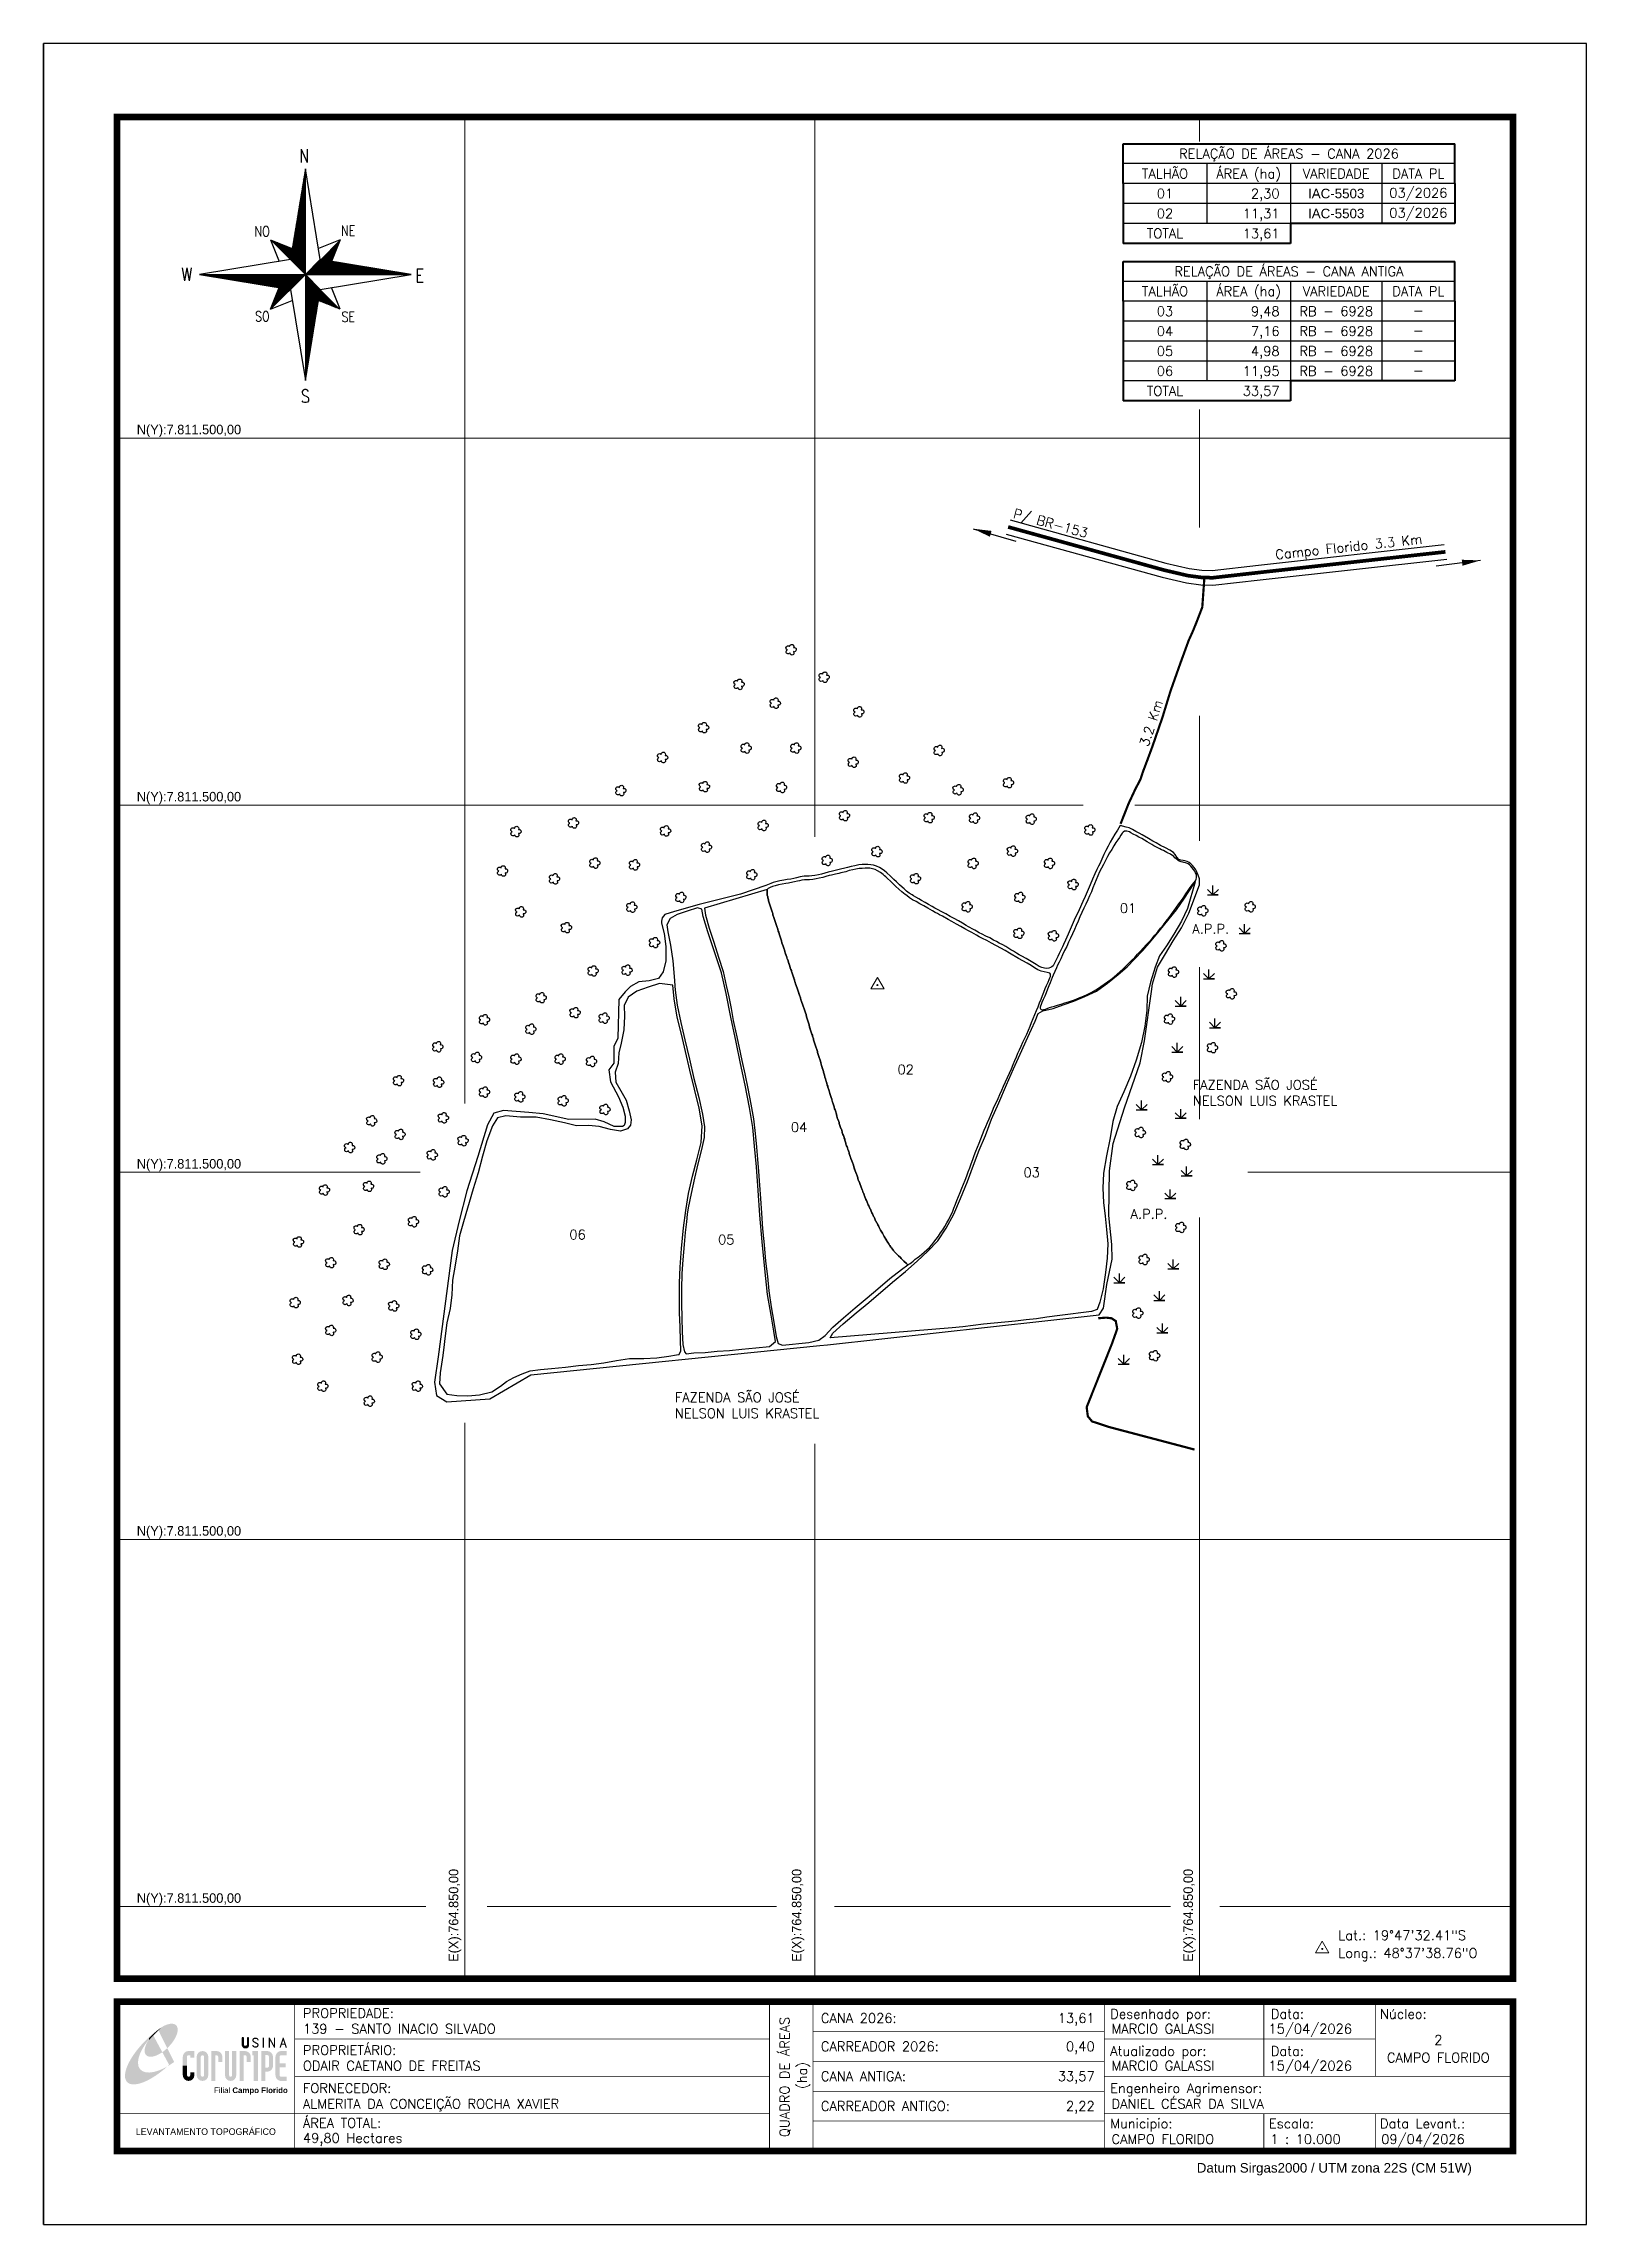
# Model space of a CAD drawing. Extents: x 747427 to 749527, y 7808067 to 7811037.
import ezdxf
from ezdxf.enums import TextEntityAlignment as Align

# ---------------------------------------------------------------- set-up
doc = ezdxf.new("R2010")
doc.units = 0
doc.header["$MEASUREMENT"] = 0
for name, pattern in [('CENTER2', [1.125, 0.75, -0.125, 0.125, -0.125]), ('CONTINUO', [0]), ('LIN0', [0])]:
    doc.linetypes.add(name, pattern=pattern)
for name, color, linetype in [('0114000139', 1, 'Continuous'), ('0114000139001', 5, 'Continuous'), ('0114000139002', 5, 'Continuous'), ('0114000139003', 5, 'Continuous'), ('0114000139004', 5, 'Continuous'), ('0114000139005', 5, 'Continuous'), ('0114000139006', 5, 'Continuous'), ('ESTRADA', 1, 'Continuous'), ('MARGEM', 7, 'CONTINUO'), ('QUADRO_DE_AREAS_CANA_2026', 7, 'Continuous'), ('QUADRO_DE_AREAS_CANA_ANTIGA', 7, 'Continuous'), ('RODOVIA', 1, 'Continuous'), ('SETA_NORTE', 3, 'Continuous'), ('SIMBOLO ARVORE', 118, 'Continuous'), ('SIMBOLO BREJO', 118, 'Continuous'), ('TEXTO CONFRONTANTES', 7, 'Continuous'), ('TEXTO_NUN_TAL', 7, 'Continuous')]:
    doc.layers.add(name, color=color, linetype=linetype)
doc.layers.add('MALHA', color=8, linetype='Continuous', lineweight=9)
doc.layers.add('TEXTO_DIVERSOS', color=7, linetype='Continuous', lineweight=5)
doc.styles.add('arial', font='arial.ttf')
doc.styles.add('marcelo', font='arial.ttf')
doc.styles.add('ROMANS', font='romans')
doc.styles.add('Simplex', font='simplex.shx')
doc.dimstyles.new('ISO-25', dxfattribs={"dimtxt": 2.5, "dimasz": 2.5, "dimexe": 1.25, "dimexo": 0.625, "dimtad": 1, "dimtxsty": 'Standard', "dimcen": 2.5, "dimadec": 0, "dimazin": 0, "dimtfac": 1, "dimtmove": 0, "dimatfit": 3, "dimfxl": 0, "dimarcsym": 0})

msp = doc.modelspace()

# ---------------------------------------------------------------- texts
at = {"layer": 'MALHA'}
for p in [(747553.4, 7810501.2), (747553.4, 7810001.2), (747553.4, 7809501.2), (747553.4, 7809001.2), (747553.4, 7808501.2)]:
    msp.add_text('N(Y):7.811.500,00', height=13, dxfattribs=at).set_placement(p, align=Align.BOTTOM_LEFT)
for p in [(747995, 7808424.7), (748462, 7808424.7), (748995, 7808424.7)]:
    msp.add_text('E(X):764.850,00', height=13, rotation=90, dxfattribs=at).set_placement(p, align=Align.BOTTOM_LEFT)
at = {"layer": 'MARGEM', "color": 7, "linetype": 'Continuous', "lineweight": 9}
for s, style, p in [('PROPRIEDADE:', 'Simplex', (747779.6, 7808361.3)), ('Desenhado por:', 'Simplex', (748878.5, 7808360.3)), ('Data:', 'Simplex', (749097.1, 7808360.3)), ('Núcleo:', 'Simplex', (749245.7, 7808360.3)), ('PROPRIETÁRIO:', 'Simplex', (747779.6, 7808311)), ('Atualizado por:', 'Simplex', (748878.5, 7808309.7)), ('Data:', 'Simplex', (749097.1, 7808309.7)), ('FORNECEDOR:', 'Simplex', (747779.6, 7808259.1)), ('Engenheiro Agrimensor:', 'Simplex', (748878.5, 7808259.1)), ('ÁREA TOTAL:', 'Simplex', (747779.6, 7808211.8)), ('Municipio:', 'Simplex', (748878.5, 7808211)), ('Escala:', 'Simplex', (749094.6, 7808211)), ('Data Levant.:', 'Simplex', (749245.7, 7808211)), ('Datum Sirgas2000 / UTM zona 22S (CM 51W)', 'marcelo', (748996.3, 7808150.7))]:
    msp.add_text(s, height=13, dxfattribs=dict(at, style=style)).set_placement(p, align=Align.TOP_LEFT)
at = {"layer": 'MARGEM', "color": 7, "linetype": 'Continuous', "style": 'Simplex'}
for s, p in [('139 - SANTO INACIO SILVADO', (747779.6, 7808340.1)), ('CANA 2026:', (748484.6, 7808354.6)), ('MARCIO GALASSI', (748880.2, 7808340.1)), ('15/04/2026', (749093.9, 7808340.1)), ('CARREADOR 2026:', (748484.6, 7808316.1)), ('ODAIR CAETANO DE FREITAS', (747779.6, 7808289.8)), ('MARCIO GALASSI', (748880.2, 7808289.8)), ('15/04/2026', (749093.9, 7808289.8)), ('CANA ANTIGA:', (748484.6, 7808275.4)), ('ALMERITA DA CONCEIÇÃO ROCHA XAVIER', (747779.6, 7808237.9)), ('CARREADOR ANTIGO:', (748484.6, 7808234.8)), ('DANIEL CÉSAR DA SILVA', (748880.2, 7808237.9)), ('49,80 Hectares', (747779.6, 7808191.3)), ('CAMPO FLORIDO', (748880.2, 7808189.8)), ('1 : 10.000', (749096.3, 7808189.8)), ('09/04/2026', (749247.4, 7808189.8))]:
    msp.add_text(s, height=13, dxfattribs=at).set_placement(p, align=Align.TOP_LEFT)
for s, p in [('QUADRO DE ÁREAS', (748435.3, 7808267.9)), ('(ha)', (748459, 7808269.9))]:
    msp.add_text(s, height=13, rotation=90, dxfattribs=at).set_placement(p, align=Align.MIDDLE_CENTER)
for s, p in [('13,61', (748857.3, 7808354.6)), ('0,40', (748857.3, 7808316.1)), ('33,57', (748857.3, 7808275.4)), ('2,22', (748857.3, 7808234.8))]:
    msp.add_text(s, height=13, dxfattribs=at).set_placement(p, align=Align.TOP_RIGHT)
for s, p in [('2', (749325.1, 7808318.3)), ('CAMPO FLORIDO', (749325.1, 7808294.3))]:
    msp.add_text(s, height=13, dxfattribs=at).set_placement(p, align=Align.MIDDLE_CENTER)
at = {"layer": 'MARGEM', "color": 7, "linetype": 'ByBlock'}
msp.add_text('LEVANTAMENTO TOPOGRÁFICO', height=9, dxfattribs=at).set_placement((747647.4, 7808193.5), align=Align.MIDDLE_CENTER)
at = {"layer": 'QUADRO_DE_AREAS_CANA_2026', "linetype": 'Continuous'}
for s, style, p in [('RELAÇÃO DE ÁREAS - CANA 2026', 'Simplex', (749121.8, 7810887.3)), ('TALHÃO', 'Simplex', (748953, 7810860.1)), ('ÁREA (ha)', 'Simplex', (749066.9, 7810860.1)), ('VARIEDADE', 'Simplex', (749186.1, 7810860.1)), ('DATA PL', 'Simplex', (749297.9, 7810860.1)), ('01', 'Simplex', (748953, 7810833)), ('IAC-5503', 'arial', (749186.1, 7810833)), ('03/2026', 'Simplex', (749297.9, 7810833.9)), ('02', 'Simplex', (748953, 7810805.8)), ('IAC-5503', 'arial', (749186.1, 7810805.8)), ('03/2026', 'Simplex', (749297.9, 7810806.7)), ('TOTAL', 'Simplex', (748953, 7810778.7))]:
    msp.add_text(s, height=13, dxfattribs=dict(at, style=style)).set_placement(p, align=Align.MIDDLE_CENTER)
at = {"layer": 'QUADRO_DE_AREAS_CANA_2026', "linetype": 'Continuous', "style": 'Simplex'}
for s, p in [('2,30', (749109, 7810826.4)), ('11,31', (749109, 7810799.3)), ('13,61', (749109, 7810772.1))]:
    msp.add_text(s, height=13, dxfattribs=at).set_placement(p, align=Align.RIGHT)
at = {"layer": 'QUADRO_DE_AREAS_CANA_ANTIGA', "linetype": 'Continuous', "style": 'Simplex'}
for s, p in [('RELAÇÃO DE ÁREAS - CANA ANTIGA', (749121.8, 7810727)), ('TALHÃO', (748953, 7810699.9)), ('ÁREA (ha)', (749066.9, 7810699.9)), ('VARIEDADE', (749186.1, 7810699.9)), ('DATA PL', (749297.9, 7810699.9)), ('03', (748953, 7810672.7)), ('RB - 6928', (749186.1, 7810672.7)), ('-', (749297.9, 7810673.6)), ('04', (748953, 7810645.6)), ('05', (748953, 7810618.4)), ('RB - 6928', (749186.1, 7810645.6)), ('RB - 6928', (749186.1, 7810618.4)), ('-', (749297.9, 7810646.5)), ('06', (748953, 7810591.3)), ('RB - 6928', (749186.1, 7810591.3)), ('-', (749297.9, 7810619.3)), ('TOTAL', (748953, 7810564.1)), ('-', (749297.9, 7810592.2))]:
    msp.add_text(s, height=13, dxfattribs=at).set_placement(p, align=Align.MIDDLE_CENTER)
for s, p in [('9,48', (749109, 7810666.1)), ('7,16', (749109, 7810639)), ('4,98', (749109, 7810611.9)), ('11,95', (749109, 7810584.7)), ('33,57', (749109, 7810557.6))]:
    msp.add_text(s, height=13, dxfattribs=at).set_placement(p, align=Align.RIGHT)
at = {"layer": 'TEXTO CONFRONTANTES', "linetype": 'Continuous', "char_height": 13, "width": 321.286, "attachment_point": 1, "style": 'Simplex'}
for insert in [(748991, 7809625.6), (748285.9, 7809200)]:
    msp.add_mtext('FAZENDA SÃO JOSÉ\\PNELSON LUIS KRASTEL', dxfattribs=dict(at, insert=insert))
at = {"layer": 'TEXTO_DIVERSOS', "linetype": 'Continuous', "style": 'Simplex'}
for s, rotation, p in [('P/ BR-153', 344.726, (748745.4, 7810391.4, -639.6)), ('Campo Florido 3.3 Km', 6.1479, (749103.9, 7810334.7)), ('3.2 Km', 71.9017, (748930.3, 7810078.7))]:
    msp.add_text(s, height=13, rotation=rotation, dxfattribs=at).set_placement(p)
for p in [(748990.2, 7809825.1, 634.4), (748906.2, 7809436.7, 634.4)]:
    msp.add_text('A.P.P.', height=13, dxfattribs=at).set_placement(p)
at = {"layer": 'TEXTO_DIVERSOS', "linetype": 'ByBlock', "style": 'Simplex'}
for s, p in [('Lat.: 19°47\'32.41"S', (749189, 7808454.4, 656.8)), ('Long.: 48°37\'38.76"O', (749189, 7808430.2, 656.8))]:
    msp.add_text(s, height=13, dxfattribs=at).set_placement(p)
at = {"layer": 'TEXTO_NUN_TAL', "linetype": 'Continuous', "style": 'Simplex'}
for s, p in [('01', (748902.7, 7809859.7)), ('02', (748600, 7809640)), ('04', (748454.9, 7809561.5)), ('03', (748771.6, 7809499.9)), ('06', (748153.4, 7809415.1)), ('05', (748355.8, 7809408.3))]:
    msp.add_text(s, height=13, dxfattribs=at).set_placement(p, align=Align.MIDDLE_CENTER)

# ---------------------------------------------------------------- blocks, each defined once
blk = doc.blocks.new('A$C309442C0')
at = {"layer": 'SETA_NORTE', "linetype": 'Continuous'}
h = blk.add_hatch(dxfattribs=at)
h.set_pattern_fill('ANSI31', color=256, scale=0.1375, angle=-90, style=0)
h.set_pattern_definition([(315, (-215853.3434, 13873.16845), (0.3086963042, 0.3086963042), [])])
h.paths.add_polyline_path([(73.5, 97.4), (74.7, 104.9), (60, 110.8)])
h = blk.add_hatch(dxfattribs=at)
h.set_pattern_fill('ANSI31', color=256, scale=0.1375, angle=180, style=0)
h.set_pattern_definition([(225, (13869.59828, 216024.21475), (0.3086963042, -0.3086963042), [])])
h.paths.add_polyline_path([(93.8, 97.4), (101.4, 96.2), (107.3, 110.8)])
h = blk.add_hatch(dxfattribs=at)
h.set_pattern_fill('ANSI31', color=256, scale=0.1375, style=0)
h.set_pattern_definition([(45, (-13702.2971, -215849.77324), (-0.3086963042, 0.3086963042), [])])
h.paths.add_polyline_path([(73.5, 77), (65.9, 78.3), (60, 63.6)])
h = blk.add_hatch(dxfattribs=at)
h.set_pattern_fill('ANSI31', color=256, scale=0.1375, angle=90, style=0)
h.set_pattern_definition([(135, (216020.6446, -13698.72693), (-0.3086963042, -0.3086963042), [])])
h.paths.add_polyline_path([(93.8, 77), (92.6, 69.5), (107.3, 63.6)])
for p, q in [((81.6, 146.8), (83.7, 148.9)), ((81.7, 147.6), (83.7, 149.5)), ((81.8, 148.3), (83.7, 150.1)), ((82, 149.1), (83.7, 150.8)), ((82.1, 149.9), (83.7, 151.4)), ((82.2, 150.6), (83.7, 152.1)), ((82.3, 151.4), (83.7, 152.7)), ((82.5, 152.2), (83.7, 153.3)), ((82.6, 152.9), (83.7, 154)), ((82.7, 153.7), (83.7, 154.6)), ((82.9, 154.4), (83.7, 155.2)), ((83, 155.2), (83.7, 155.9)), ((83.1, 156), (83.7, 156.5)), ((83.2, 156.7), (83.7, 157.2)), ((83.4, 157.5), (83.7, 157.8)), ((83.5, 158.3), (83.7, 158.4)), ((83.6, 159), (83.7, 159.1)), ((78.7, 129.3), (83.7, 134.2)), ((78.8, 130), (83.7, 134.9)), ((79, 130.8), (83.7, 135.5)), ((79.1, 131.6), (83.7, 136.1)), ((79.2, 132.3), (83.7, 136.8)), ((79.3, 133.1), (83.7, 137.4)), ((79.5, 133.8), (83.7, 138)), ((79.6, 134.6), (83.7, 138.7)), ((79.7, 135.4), (83.7, 139.3)), ((79.8, 136.1), (83.7, 140)), ((80, 136.9), (83.7, 140.6)), ((80.1, 137.7), (83.7, 141.2)), ((80.2, 138.4), (83.7, 141.9)), ((80.3, 139.2), (83.7, 142.5)), ((80.5, 139.9), (83.7, 143.1)), ((80.6, 140.7), (83.7, 143.8)), ((80.7, 141.5), (83.7, 144.4)), ((80.8, 142.2), (83.7, 145)), ((81, 143), (83.7, 145.7)), ((81.1, 143.8), (83.7, 146.3)), ((81.2, 144.5), (83.7, 147)), ((81.3, 145.3), (83.7, 147.6)), ((81.5, 146.1), (83.7, 148.2)), ((75.7, 111), (83.7, 118.9)), ((75.8, 111.7), (83.7, 119.6)), ((75.9, 112.5), (83.7, 120.2)), ((76.1, 113.3), (83.7, 120.8)), ((76.2, 114), (83.7, 121.5)), ((76.3, 114.8), (83.7, 122.1)), ((76.4, 115.5), (83.7, 122.8)), ((76.6, 116.3), (83.7, 123.4)), ((76.7, 117.1), (83.7, 124)), ((76.8, 117.8), (83.7, 124.7)), ((76.9, 118.6), (83.7, 125.3)), ((77.1, 119.4), (83.7, 125.9)), ((77.2, 120.1), (83.7, 126.6)), ((77.3, 120.9), (83.7, 127.2)), ((77.4, 121.6), (83.7, 127.8)), ((77.6, 122.4), (83.7, 128.5)), ((77.7, 123.2), (83.7, 129.1)), ((77.8, 123.9), (83.7, 129.8)), ((78, 124.7), (83.7, 130.4)), ((78.1, 125.5), (83.7, 131)), ((78.2, 126.2), (83.7, 131.7)), ((78.3, 127), (83.7, 132.3)), ((78.5, 127.7), (83.7, 132.9)), ((78.6, 128.5), (83.7, 133.6)), ((60, 110.8), (74.7, 104.9)), ((60, 110.8), (65.9, 96.2)), ((73.5, 97.3), (83.7, 107.5)), ((73.6, 98), (83.7, 108.1)), ((73.7, 98.8), (83.7, 108.7)), ((73.8, 99.5), (83.7, 109.4)), ((73.8, 97), (83.7, 106.8)), ((73.9, 100.3), (83.7, 110)), ((74.1, 101.1), (83.7, 110.6)), ((74.2, 101.8), (83.7, 111.3)), ((74.2, 96.7), (83.7, 106.2)), ((74.3, 102.6), (83.7, 111.9)), ((74.4, 103.3), (83.7, 112.6)), ((74.5, 96.4), (83.7, 105.6)), ((74.6, 104.1), (83.7, 113.2)), ((74.7, 104.9), (83.7, 113.8)), ((74.8, 105.6), (83.7, 114.5)), ((74.8, 96.1), (83.7, 104.9)), ((74.9, 106.4), (83.7, 115.1)), ((75.1, 107.2), (83.7, 115.7)), ((75.1, 95.7), (83.7, 104.3)), ((75.2, 107.9), (83.7, 116.4)), ((75.3, 108.7), (83.7, 117)), ((75.4, 109.4), (83.7, 117.7)), ((75.6, 110.2), (83.7, 118.3)), ((107.3, 110.8), (92.6, 104.9)), ((107.3, 110.8), (101.4, 96.2)), ((75.4, 95.4), (83.7, 103.6)), ((75.8, 95.1), (83.7, 103)), ((76.1, 94.8), (83.7, 102.4)), ((76.4, 94.5), (83.7, 101.7)), ((76.7, 94.2), (83.7, 101.1)), ((77, 93.8), (83.7, 100.5)), ((77.4, 93.5), (83.7, 99.8)), ((77.7, 93.2), (83.7, 99.2)), ((78, 92.9), (83.7, 98.5)), ((78.3, 92.6), (83.7, 97.9)), ((78.6, 92.2), (83.7, 97.3)), ((78.9, 91.9), (83.7, 96.6)), ((79.3, 91.6), (83.7, 96)), ((79.6, 91.3), (83.7, 95.4)), ((79.9, 91), (83.7, 94.7)), ((80.2, 90.7), (83.7, 94.1)), ((80.5, 90.3), (83.7, 93.4)), ((80.9, 90), (83.7, 92.8)), ((81.2, 89.7), (83.7, 92.2)), ((81.5, 89.4), (83.7, 91.5)), ((81.8, 89.1), (83.7, 90.9)), ((82.1, 88.7), (83.7, 90.3)), ((82.4, 88.4), (83.7, 89.6)), ((83.8, 87.2), (94, 97.4)), ((84.4, 87.2), (94.5, 97.3)), ((85.1, 87.2), (95.1, 97.2)), ((85.7, 87.2), (95.6, 97.1)), ((86.3, 87.2), (96.2, 97)), ((87, 87.2), (96.7, 96.9)), ((87.6, 87.2), (97.2, 96.9)), ((88.3, 87.2), (97.8, 96.8)), ((88.9, 87.2), (98.3, 96.7)), ((89.5, 87.2), (98.9, 96.6)), ((90.2, 87.2), (99.4, 96.5)), ((90.8, 87.2), (100, 96.4)), ((91.4, 87.2), (100.5, 96.3)), ((92.1, 87.2), (101.1, 96.2)), ((92.7, 87.2), (101.6, 96.1)), ((93.4, 87.2), (102.2, 96)), ((94, 87.2), (102.7, 96)), ((94.6, 87.2), (103.3, 95.9)), ((95.3, 87.2), (103.8, 95.8)), ((95.9, 87.2), (104.4, 95.7)), ((96.5, 87.2), (104.9, 95.6)), ((97.2, 87.2), (105.5, 95.5)), ((97.8, 87.2), (106, 95.4)), ((98.4, 87.2), (106.5, 95.3)), ((99.1, 87.2), (107.1, 95.2)), ((99.7, 87.2), (107.6, 95.1)), ((100.4, 87.2), (108.2, 95.1)), ((101, 87.2), (108.7, 95)), ((101.6, 87.2), (109.3, 94.9)), ((102.3, 87.2), (109.8, 94.8)), ((102.9, 87.2), (110.4, 94.7)), ((103.5, 87.2), (110.9, 94.6)), ((104.2, 87.2), (111.5, 94.5)), ((104.8, 87.2), (112, 94.4)), ((105.5, 87.2), (112.6, 94.3)), ((106.1, 87.2), (113.1, 94.2)), ((106.7, 87.2), (113.7, 94.1)), ((107.4, 87.2), (114.2, 94.1)), ((108, 87.2), (114.8, 94)), ((108.6, 87.2), (115.3, 93.9)), ((109.3, 87.2), (115.8, 93.8)), ((109.9, 87.2), (116.4, 93.7)), ((110.6, 87.2), (116.9, 93.6)), ((111.2, 87.2), (117.5, 93.5)), ((111.8, 87.2), (118, 93.4)), ((112.5, 87.2), (118.6, 93.3)), ((113.1, 87.2), (119.1, 93.2)), ((113.7, 87.2), (119.7, 93.2)), ((114.4, 87.2), (120.2, 93.1)), ((115, 87.2), (120.8, 93)), ((115.6, 87.2), (121.3, 92.9)), ((116.3, 87.2), (121.9, 92.8)), ((116.9, 87.2), (122.4, 92.7)), ((117.6, 87.2), (123, 92.6)), ((118.2, 87.2), (123.5, 92.5)), ((118.8, 87.2), (124, 92.4)), ((119.5, 87.2), (124.6, 92.3)), ((120.1, 87.2), (125.1, 92.3)), ((120.7, 87.2), (125.7, 92.2)), ((121.4, 87.2), (126.2, 92.1)), ((122, 87.2), (126.8, 92)), ((122.7, 87.2), (127.3, 91.9)), ((123.3, 87.2), (127.9, 91.8)), ((123.9, 87.2), (128.4, 91.7)), ((124.6, 87.2), (129, 91.6)), ((125.2, 87.2), (129.5, 91.5)), ((125.8, 87.2), (130.1, 91.4)), ((126.5, 87.2), (130.6, 91.4)), ((127.1, 87.2), (131.2, 91.3)), ((127.8, 87.2), (131.7, 91.2)), ((128.4, 87.2), (132.3, 91.1)), ((129, 87.2), (132.8, 91)), ((129.7, 87.2), (133.3, 90.9)), ((130.3, 87.2), (133.9, 90.8)), ((130.9, 87.2), (134.4, 90.7)), ((131.6, 87.2), (135, 90.6)), ((132.2, 87.2), (135.5, 90.5)), ((132.8, 87.2), (136.1, 90.5)), ((133.5, 87.2), (136.6, 90.4)), ((134.1, 87.2), (137.2, 90.3)), ((134.8, 87.2), (137.7, 90.2)), ((135.4, 87.2), (138.3, 90.1)), ((136, 87.2), (138.8, 90)), ((136.7, 87.2), (139.4, 89.9)), ((137.3, 87.2), (139.9, 89.8)), ((137.9, 87.2), (140.5, 89.7)), ((138.6, 87.2), (141, 89.6)), ((139.2, 87.2), (141.6, 89.6)), ((139.9, 87.2), (142.1, 89.5)), ((140.5, 87.2), (142.6, 89.4)), ((141.1, 87.2), (143.2, 89.3)), ((141.8, 87.2), (143.7, 89.2)), ((142.4, 87.2), (144.3, 89.1)), ((11.8, 87.2), (11.8, 87.2)), ((12.3, 87.1), (12.4, 87.2)), ((12.9, 87), (13.1, 87.2)), ((13.4, 86.9), (13.7, 87.2)), ((14, 86.8), (14.4, 87.2)), ((14.5, 86.7), (15, 87.2)), ((15.1, 86.6), (15.6, 87.2)), ((15.6, 86.6), (16.3, 87.2)), ((16.2, 86.5), (16.9, 87.2)), ((16.7, 86.4), (17.5, 87.2)), ((17.2, 86.3), (18.2, 87.2)), ((17.8, 86.2), (18.8, 87.2)), ((18.3, 86.1), (19.5, 87.2)), ((18.9, 86), (20.1, 87.2)), ((19.4, 85.9), (20.7, 87.2)), ((20, 85.8), (21.4, 87.2)), ((20.5, 85.7), (22, 87.2)), ((21.1, 85.7), (22.6, 87.2)), ((21.6, 85.6), (23.3, 87.2)), ((22.2, 85.5), (23.9, 87.2)), ((22.7, 85.4), (24.6, 87.2)), ((23.3, 85.3), (25.2, 87.2)), ((23.8, 85.2), (25.8, 87.2)), ((24.4, 85.1), (26.5, 87.2)), ((24.9, 85), (27.1, 87.2)), ((25.5, 84.9), (27.7, 87.2)), ((26, 84.8), (28.4, 87.2)), ((26.5, 84.8), (29, 87.2)), ((27.1, 84.7), (29.6, 87.2)), ((27.6, 84.6), (30.3, 87.2)), ((28.2, 84.5), (30.9, 87.2)), ((28.7, 84.4), (31.6, 87.2)), ((29.3, 84.3), (32.2, 87.2)), ((29.8, 84.2), (32.8, 87.2)), ((30.4, 84.1), (33.5, 87.2)), ((30.9, 84), (34.1, 87.2)), ((31.5, 83.9), (34.7, 87.2)), ((32, 83.9), (35.4, 87.2)), ((32.6, 83.8), (36, 87.2)), ((33.1, 83.7), (36.7, 87.2)), ((33.7, 83.6), (37.3, 87.2)), ((34.2, 83.5), (37.9, 87.2)), ((34.7, 83.4), (38.6, 87.2)), ((35.3, 83.3), (39.2, 87.2)), ((35.8, 83.2), (39.8, 87.2)), ((36.4, 83.1), (40.5, 87.2)), ((36.9, 83), (41.1, 87.2)), ((37.5, 83), (41.8, 87.2)), ((38, 82.9), (42.4, 87.2)), ((38.6, 82.8), (43, 87.2)), ((39.1, 82.7), (43.7, 87.2)), ((39.7, 82.6), (44.3, 87.2)), ((40.2, 82.5), (44.9, 87.2)), ((40.8, 82.4), (45.6, 87.2)), ((41.3, 82.3), (46.2, 87.2)), ((41.9, 82.2), (46.8, 87.2)), ((42.4, 82.1), (47.5, 87.2)), ((43, 82.1), (48.1, 87.2)), ((43.5, 82), (48.8, 87.2)), ((44, 81.9), (49.4, 87.2)), ((44.6, 81.8), (50, 87.2)), ((45.1, 81.7), (50.7, 87.2)), ((45.7, 81.6), (51.3, 87.2)), ((46.2, 81.5), (51.9, 87.2)), ((46.8, 81.4), (52.6, 87.2)), ((47.3, 81.3), (53.2, 87.2)), ((47.9, 81.2), (53.9, 87.2)), ((48.4, 81.2), (54.5, 87.2)), ((49, 81.1), (55.1, 87.2)), ((49.5, 81), (55.8, 87.2)), ((50.1, 80.9), (56.4, 87.2)), ((50.6, 80.8), (57, 87.2)), ((51.2, 80.7), (57.7, 87.2)), ((51.7, 80.6), (58.3, 87.2)), ((52.3, 80.5), (59, 87.2)), ((52.8, 80.4), (59.6, 87.2)), ((53.3, 80.3), (60.2, 87.2)), ((53.9, 80.3), (60.9, 87.2)), ((54.4, 80.2), (61.5, 87.2)), ((55, 80.1), (62.1, 87.2)), ((55.5, 80), (62.8, 87.2)), ((56.1, 79.9), (63.4, 87.2)), ((56.6, 79.8), (64, 87.2)), ((57.2, 79.7), (64.7, 87.2)), ((57.7, 79.6), (65.3, 87.2)), ((58.3, 79.5), (66, 87.2)), ((58.8, 79.4), (66.6, 87.2)), ((59.4, 79.4), (67.2, 87.2)), ((59.9, 79.3), (67.9, 87.2)), ((83.7, 87.2), (60, 63.6)), ((60, 63.6), (65.9, 78.3)), ((60.5, 79.2), (68.5, 87.2)), ((61, 79.1), (69.1, 87.2)), ((61.5, 79), (69.8, 87.2)), ((62.1, 78.9), (70.4, 87.2)), ((62.6, 78.8), (71.1, 87.2)), ((63.2, 78.7), (71.7, 87.2)), ((63.7, 78.6), (72.3, 87.2)), ((64.3, 78.5), (73, 87.2)), ((64.8, 78.4), (73.6, 87.2)), ((65.4, 78.4), (74.2, 87.2)), ((65.9, 78.3), (74.9, 87.2)), ((66.5, 78.2), (75.5, 87.2)), ((67, 78.1), (76.2, 87.2)), ((67.6, 78), (76.8, 87.2)), ((68.1, 77.9), (77.4, 87.2)), ((68.7, 77.8), (78.1, 87.2)), ((69.2, 77.7), (78.7, 87.2)), ((69.8, 77.6), (79.3, 87.2)), ((70.3, 77.5), (80, 87.2)), ((70.8, 77.5), (80.6, 87.2)), ((71.4, 77.4), (81.2, 87.2)), ((71.9, 77.3), (81.9, 87.2)), ((72.5, 77.2), (82.5, 87.2)), ((73, 77.1), (83.2, 87.2)), ((82.8, 88.1), (83.7, 89)), ((83.1, 87.8), (83.7, 88.4)), ((83.4, 87.5), (83.7, 87.7)), ((83.7, 87.1), (83.7, 87.1)), ((83.7, 86.4), (84, 86.8)), ((83.7, 85.8), (84.4, 86.5)), ((83.7, 85.2), (84.7, 86.2)), ((83.7, 84.5), (85, 85.9)), ((83.7, 83.9), (85.3, 85.6)), ((83.7, 83.3), (85.6, 85.2)), ((83.7, 82.6), (86, 84.9)), ((83.7, 82), (86.3, 84.6)), ((83.7, 81.3), (86.6, 84.3)), ((83.7, 80.7), (86.9, 84)), ((83.7, 80.1), (87.2, 83.6)), ((83.7, 79.4), (87.5, 83.3)), ((83.7, 78.8), (87.9, 83)), ((83.7, 78.2), (88.2, 82.7)), ((83.7, 77.5), (88.5, 82.4)), ((83.7, 76.9), (88.8, 82.1)), ((83.7, 76.2), (89.1, 81.7)), ((83.7, 75.6), (89.5, 81.4)), ((83.7, 75), (89.8, 81.1)), ((83.7, 74.3), (90.1, 80.8)), ((83.7, 73.7), (90.4, 80.5)), ((83.7, 73.1), (90.7, 80.1)), ((83.7, 72.4), (91, 79.8)), ((83.7, 71.8), (91.4, 79.5)), ((83.7, 71.2), (91.7, 79.2)), ((83.7, 70.5), (92, 78.9)), ((83.7, 69.9), (92.3, 78.5)), ((83.7, 69.2), (92.6, 78.2)), ((83.7, 68.6), (93, 77.9)), ((83.7, 68), (93.3, 77.6)), ((83.7, 67.3), (93.6, 77.3)), ((83.7, 66.7), (93.8, 76.9)), ((83.7, 66.1), (93.7, 76.1)), ((83.7, 65.4), (93.6, 75.3)), ((83.7, 64.8), (93.4, 74.6)), ((107.3, 63.6), (101.4, 78.3)), ((143, 87.2), (144.8, 89)), ((143.7, 87.2), (145.4, 88.9)), ((144.3, 87.2), (145.9, 88.8)), ((144.9, 87.2), (146.5, 88.7)), ((145.6, 87.2), (147, 88.7)), ((146.2, 87.2), (147.6, 88.6)), ((146.9, 87.2), (148.1, 88.5)), ((147.5, 87.2), (148.7, 88.4)), ((148.1, 87.2), (149.2, 88.3)), ((148.8, 87.2), (149.8, 88.2)), ((149.4, 87.2), (150.3, 88.1)), ((150, 87.2), (150.8, 88)), ((150.7, 87.2), (151.4, 87.9)), ((151.3, 87.2), (151.9, 87.8)), ((152, 87.2), (152.5, 87.8)), ((152.6, 87.2), (153, 87.7)), ((153.2, 87.2), (153.6, 87.6)), ((153.9, 87.2), (154.1, 87.5)), ((154.5, 87.2), (154.7, 87.4)), ((155.1, 87.2), (155.2, 87.3)), ((60, 63.6), (74.7, 69.5)), ((83.7, 64.1), (93.3, 73.8)), ((83.7, 63.5), (93.2, 73)), ((83.7, 62.9), (93.1, 72.3)), ((83.7, 62.2), (92.9, 71.5)), ((83.7, 61.6), (92.8, 70.8)), ((83.7, 61), (92.7, 70)), ((83.7, 60.3), (92.6, 69.2)), ((83.7, 59.7), (92.4, 68.5)), ((83.7, 59), (92.3, 67.7)), ((83.7, 58.4), (92.2, 66.9)), ((83.7, 57.8), (92.1, 66.2)), ((83.7, 57.1), (91.9, 65.4)), ((83.7, 56.5), (91.8, 64.7)), ((83.7, 55.9), (91.7, 63.9)), ((83.7, 55.2), (91.6, 63.1)), ((83.7, 54.6), (91.4, 62.4)), ((83.7, 54), (91.3, 61.6)), ((83.7, 53.3), (91.2, 60.8)), ((83.7, 52.7), (91.1, 60.1)), ((107.3, 63.6), (92.6, 69.5)), ((83.7, 52), (90.9, 59.3)), ((83.7, 51.4), (90.8, 58.6)), ((83.7, 50.8), (90.7, 57.8)), ((83.7, 50.1), (90.5, 57)), ((83.7, 49.5), (90.4, 56.3)), ((83.7, 48.9), (90.3, 55.5)), ((83.7, 48.2), (90.2, 54.7)), ((83.7, 47.6), (90, 54)), ((83.7, 46.9), (89.9, 53.2)), ((83.7, 46.3), (89.8, 52.5)), ((83.7, 45.7), (89.7, 51.7)), ((83.7, 45), (89.5, 50.9)), ((83.7, 44.4), (89.4, 50.2)), ((83.7, 43.8), (89.3, 49.4)), ((83.7, 43.1), (89.2, 48.6)), ((83.7, 42.5), (89, 47.9)), ((83.7, 41.8), (88.9, 47.1)), ((83.7, 41.2), (88.8, 46.3)), ((83.7, 40.6), (88.7, 45.6)), ((83.7, 39.9), (88.5, 44.8)), ((83.7, 39.3), (88.4, 44.1)), ((83.7, 38.7), (88.3, 43.3)), ((83.7, 38), (88.2, 42.5)), ((83.7, 37.4), (88, 41.8)), ((83.7, 36.8), (87.9, 41)), ((83.7, 36.1), (87.8, 40.2)), ((83.7, 35.5), (87.7, 39.5)), ((83.7, 34.8), (87.5, 38.7)), ((83.7, 34.2), (87.4, 38)), ((83.7, 33.6), (87.3, 37.2)), ((83.7, 32.9), (87.2, 36.4)), ((83.7, 32.3), (87, 35.7)), ((83.7, 31.7), (86.9, 34.9)), ((83.7, 31), (86.8, 34.1)), ((83.7, 30.4), (86.7, 33.4)), ((83.7, 29.7), (86.5, 32.6)), ((83.7, 29.1), (86.4, 31.9)), ((83.7, 28.5), (86.3, 31.1)), ((83.7, 27.8), (86.2, 30.3)), ((83.7, 27.2), (86, 29.6)), ((83.7, 26.6), (85.9, 28.8)), ((83.7, 25.9), (85.8, 28)), ((83.7, 25.3), (85.6, 27.3)), ((83.7, 24.6), (85.5, 26.5)), ((83.7, 24), (85.4, 25.8)), ((83.7, 23.4), (85.3, 25)), ((83.7, 22.7), (85.1, 24.2)), ((83.7, 22.1), (85, 23.5)), ((83.7, 21.5), (84.9, 22.7)), ((83.7, 20.8), (84.8, 21.9)), ((83.7, 20.2), (84.6, 21.2)), ((83.7, 19.6), (84.5, 20.4)), ((83.7, 18.9), (84.4, 19.7)), ((83.7, 18.3), (84.3, 18.9)), ((83.7, 17.6), (84.1, 18.1)), ((83.7, 17), (84, 17.4)), ((83.7, 16.4), (83.9, 16.6)), ((83.7, 15.7), (83.8, 15.8))]:
    blk.add_line(p, q, dxfattribs=at)
blk.add_lwpolyline([(93.8, 77), (155.7, 87.2), (93.8, 97.4), (83.7, 159.3), (73.5, 97.4), (11.6, 87.2), (73.5, 77), (83.7, 15.1)], close=True, dxfattribs=at)
for points in [[(83.7, 87.2), (83.7, 159.3)], [(83.7, 87.2), (73.5, 97.4)], [(83.7, 87.2), (93.8, 97.4)], [(11.6, 87.2), (155.7, 87.2)], [(83.7, 87.2), (73.5, 77)], [(83.7, 87.2), (93.8, 77)], [(83.7, 87.2), (83.7, 15.1)]]:
    blk.add_lwpolyline(points, dxfattribs=at)
at = {"layer": 'SETA_NORTE', "color": 7, "lineweight": 30, "style": 'ROMANS', "width": 0.8}
for s, height, p in [('N ', 8.94, (79.5, 163.6)), ('NO', 6.88, (49.1, 113.2)), ('NE', 6.87, (108, 113.7)), ('W', 8.94, (-0.7, 82.9)), ('E', 8.94, (158.6, 82.1)), ('SO', 6.88, (49.5, 55.3)), ('SE', 6.87, (108.3, 55)), ('S', 8.94, (80.6, 0))]:
    blk.add_text(s, height=height, dxfattribs=at).set_placement(p)
blk = doc.blocks.new('A$C78F83FB3')
at = {"layer": 'MARGEM'}
h = blk.add_hatch(color=20, dxfattribs=at)
edge = h.paths.add_edge_path()
edge.add_ellipse((19.49, 23.77), major_axis=(-6.68, -6.67), ratio=0.469426, start_angle=292.73277, end_angle=601.25787)
edge.add_ellipse((22.83, 22.05), major_axis=(12.64, 11.29), ratio=0.457614, start_angle=79.90686, end_angle=107.91393)
edge = h.paths.add_edge_path()
edge.add_ellipse((18.28, 18.7), major_axis=(13.95, 13.59), ratio=0.386848, start_angle=63.96117, end_angle=264.59932)
edge.add_ellipse((22.83, 22.05), major_axis=(12.64, 11.29), ratio=0.457614, start_angle=107.91393, end_angle=245.11815, ccw=False)
edge.add_ellipse((19.49, 23.77), major_axis=(-6.68, -6.67), ratio=0.469426, start_angle=241.25787, end_angle=292.73277, ccw=False)
for color, points in [(20, [(15.46, 26.12), (14.17, 24.81), (14.06, 24.24), (14.39, 23.97), (14.67, 24.54), (19.47, 29.32), (18.48, 28.66), (17.31, 27.78)]), (7, [(58.42, 24.9), (57.9, 24.9), (57.9, 21.73, -0.414214), (57.15, 20.98), (56.84, 20.98, -0.414214), (56.09, 21.73), (56.09, 24.9), (55.57, 24.9), (55.57, 21.73, 0.414214), (56.84, 20.46), (57.15, 20.46, 0.414214), (58.42, 21.73)]), (7, [(61.7, 24.9), (61.23, 24.9, 0.396318), (60.04, 23.78), (60.04, 23.72, 0.151912), (60.39, 22.97), (60.46, 22.92), (62.18, 22), (62.85, 21.83, 0.12407), (62.51, 22.42), (60.75, 23.36, -0.13192), (60.56, 23.77, -0.385578), (61.23, 24.37), (61.7, 24.37, -0.414214), (62.37, 23.7), (62.89, 23.7, 0.414214)]), (7, [(62.37, 23.7), (62.89, 23.7, 0.414214), (61.7, 24.9), (61.23, 24.9, 0.396318), (60.04, 23.78), (60.04, 23.72, 0.151912), (60.39, 22.97), (60.46, 22.92), (62.18, 22), (62.18, 22, -0.131921), (62.37, 21.59, -0.385578), (61.7, 20.98), (61.23, 20.98, -0.414214), (60.56, 21.65), (60.04, 21.65, 0.414214), (61.23, 20.46), (61.7, 20.46, 0.402546), (62.89, 21.61, 0.165292), (62.51, 22.42), (60.75, 23.36, -0.13192), (60.56, 23.77, -0.385578), (61.23, 24.37), (61.7, 24.37, -0.414214)]), (7, [(30.97, 12.46), (29.13, 12.46), (29.13, 8.21, 1), (34.29, 8.21), (34.29, 9.41), (32.45, 9.41), (32.45, 8.21, -1), (30.97, 8.21)])]:
    blk.add_hatch(color=color, dxfattribs=at).paths.add_polyline_path(points)
h = blk.add_hatch(color=7, dxfattribs=at)
h.paths.add_polyline_path([(65.24, 24.9), (64.72, 24.9), (64.72, 20.46), (65.24, 20.46)])
h.paths.add_polyline_path([(67.38, 20.46), (67.9, 20.46), (67.9, 23.74), (69.74, 20.46), (70.23, 20.46), (70.23, 24.9), (69.71, 24.9), (69.71, 21.58), (67.85, 24.9), (67.38, 24.9)])
h.paths.add_polyline_path([(72.17, 20.46), (72.72, 20.46), (73.14, 21.73), (74.49, 21.73), (74.9, 20.46), (75.45, 20.46), (74, 24.9), (73.62, 24.9)])
h.paths.add_polyline_path([(73.81, 23.8), (74.32, 22.25), (73.31, 22.25)], flags=16)
h = blk.add_hatch(color=7, dxfattribs=at)
h.paths.add_polyline_path([(31.71, 18.93, 0.414214), (29.13, 16.35), (29.13, 12.46), (30.97, 12.46), (30.97, 16.35, -0.414214), (31.71, 17.09), (32.45, 17.09), (32.45, 16.02), (34.29, 16.02), (34.29, 18.93)])
h.paths.add_polyline_path([(44.15, 17.09, -0.414214), (44.89, 16.35), (44.89, 14.1), (46.72, 14.1), (46.72, 16.17, 0.433937), (44.15, 18.93), (41.77, 18.93), (41.77, 12.46), (43.61, 12.46), (43.61, 17.09)])
h.paths.add_polyline_path([(43.61, 12.46), (41.77, 12.46), (41.77, 5.62), (43.61, 5.62)])
h.paths.add_polyline_path([(47.92, 12.46), (49.75, 12.46), (49.75, 18.93), (47.92, 18.93)])
h.paths.add_polyline_path([(52.91, 18.93), (51.08, 18.93), (51.08, 12.46), (52.91, 12.46)])
h.paths.add_polyline_path([(51.08, 8.12, -1), (49.75, 8.12), (49.75, 12.46), (47.92, 12.46), (47.92, 8.12, 1), (52.91, 8.12), (52.91, 12.46), (51.08, 12.46)])
h.paths.add_polyline_path([(54.41, 12.46), (56.25, 12.46), (56.25, 17.09), (56.79, 17.09, -0.414214), (57.53, 16.35), (57.53, 14.1), (59.36, 14.1), (59.36, 16.17, 0.433937), (56.79, 18.93), (54.41, 18.93)])
h.paths.add_polyline_path([(56.25, 12.46), (54.41, 12.46), (54.41, 5.62), (56.25, 5.62)])
h.paths.add_polyline_path([(60.73, 12.46), (62.58, 12.46), (62.58, 18.93), (60.02, 18.93), (60.02, 17.08), (60.73, 17.08)])
h.paths.add_polyline_path([(62.58, 12.46), (60.73, 12.46), (60.73, 5.62), (62.58, 5.62)])
h.paths.add_polyline_path([(64.06, 12.46), (65.82, 12.46), (65.82, 17.17), (66.66, 17.17, -0.450417), (67.48, 16.25), (67.48, 12.46), (69.24, 12.46, 0.002307), (69.24, 12.48, 0.005282), (69.23, 12.54, -0.000938), (69.23, 12.53), (69.23, 16.17, 0.433937), (66.66, 18.93), (64.06, 18.93)])
h.paths.add_polyline_path([(64.06, 5.62), (65.82, 5.62), (65.82, 9.77), (66.66, 9.77, 0.426056), (69.24, 12.46), (67.48, 12.46), (67.48, 12.45, -0.450417), (66.66, 11.53), (65.82, 11.53), (65.82, 12.46), (64.06, 12.46)])
h.paths.add_polyline_path([(70.37, 12.46), (74.87, 12.46), (74.87, 13.44), (72.21, 13.44), (72.21, 16.35, -0.414214), (72.95, 17.09), (75.38, 17.09), (75.38, 18.93), (72.95, 18.93, 0.414214), (70.37, 16.35)])
h.paths.add_polyline_path([(72.21, 11.62), (74.87, 11.62), (74.87, 12.46), (70.37, 12.46), (70.37, 8.21, 0.414214), (72.95, 5.62), (75.38, 5.62), (75.38, 7.47), (72.95, 7.47, -0.414214), (72.21, 8.21)])
h = blk.add_hatch(color=7, dxfattribs=at)
h.paths.add_polyline_path([(35.29, 16.35), (35.29, 8.21, 1), (40.46, 8.21, 0.016978), (40.45, 8.38), (40.45, 16.17, 0.433937), (37.88, 18.93), (37.87, 18.93, 0.41391)])
h.paths.add_polyline_path([(38.62, 16.35), (38.62, 8.21, -1), (37.13, 8.21), (37.13, 16.35, -1)], flags=16)
at = {"layer": 'MARGEM', "color": 7}
blk.add_lwpolyline([(58.42, 24.9), (57.9, 24.9), (57.9, 21.73, -0.414214), (57.15, 20.98), (56.84, 20.98, -0.414214), (56.09, 21.73), (56.09, 24.9), (55.57, 24.9), (55.57, 21.73, 0.414214), (56.84, 20.46), (57.15, 20.46, 0.414214), (58.42, 21.73), (58.42, 24.9)], format="xyb", close=True, dxfattribs=at)
at = {"layer": 'MARGEM', "color": 252, "insert": (43.05, 2.72), "char_height": 2.5, "attachment_point": 1, "style": 'arial'}
blk.add_mtext_dynamic_manual_height_columns('Filial {\\fArial|b1|i0|c0|p34;Campo Florido}', width=33.0271, gutter_width=2.46, heights=[2.95], dxfattribs=at)

# ---------------------------------------------------------------- linework, layer by layer
at = {"layer": '0114000139', "flags": 128}
msp.add_lwpolyline([(748999.9, 7809899.5), (748998.2, 7809904.5), (748997, 7809907.7), (748995.9, 7809910.3), (748994.4, 7809913), (748992.5, 7809915.5), (748990.4, 7809917.8), (748988.3, 7809919.9), (748985.8, 7809921.8), (748983, 7809923.2), (748980.2, 7809924.2), (748977.6, 7809924.8), (748974.8, 7809925.2), (748971.8, 7809926.1), (748969.1, 7809929), (748966.7, 7809932.7), (748964.4, 7809935.4), (748959.4, 7809938.6), (748953.5, 7809941.8), (748947.1, 7809945.1), (748941.1, 7809948.5), (748936.7, 7809951.1), (748930.7, 7809954.6), (748921.8, 7809959.6), (748917.8, 7809961.9), (748913.2, 7809964.3), (748908.7, 7809966.9), (748904.4, 7809969), (748900.1, 7809969.9), (748892.2, 7809972.4), (748888.2, 7809965.9), (748884.7, 7809960.3), (748878.4, 7809949.4), (748875.5, 7809944), (748872.7, 7809938.4), (748869.9, 7809932.6), (748867, 7809926.4), (748864.3, 7809920.3), (748862.3, 7809916.7), (748860.1, 7809912.2), (748857.4, 7809906.5), (748854.4, 7809899.4), (748851.2, 7809891.6), (748844.4, 7809875.8), (748841.3, 7809868.8), (748836.1, 7809857.5), (748829.6, 7809843.2), (748821.4, 7809824.1), (748817.8, 7809816.2), (748814.9, 7809810.4), (748813.5, 7809807.2), (748811.2, 7809802.7), (748809, 7809798.1), (748807.1, 7809794.1), (748800.8, 7809781), (748798.9, 7809779.8), (748797, 7809778.8), (748794.7, 7809777.9), (748792, 7809777.5), (748788.9, 7809777.8), (748785.3, 7809778.8), (748781.7, 7809780.3), (748777.6, 7809782.9), (748771, 7809786.9), (748764, 7809791.1), (748758.2, 7809794.4), (748754.6, 7809796.3), (748750.9, 7809798.6), (748746.8, 7809801), (748743.2, 7809803.2), (748740.5, 7809804.8), (748736.3, 7809807.3), (748732.1, 7809809.7), (748727.5, 7809812.1), (748723.5, 7809814.3), (748719.8, 7809816.1), (748714.4, 7809819.1), (748709.2, 7809821.8), (748704.2, 7809824.3), (748700.3, 7809826.3), (748696.5, 7809828.5), (748694.3, 7809829.7), (748690.6, 7809831.8), (748687.5, 7809833.6), (748685.7, 7809834.5), (748682.4, 7809836.3), (748677.2, 7809839.3), (748671.9, 7809842.3), (748665.9, 7809845.6), (748660.6, 7809848.6), (748654.8, 7809851.8), (748648.2, 7809855.3), (748644.3, 7809857.5), (748639.8, 7809859.9), (748636.2, 7809862), (748631.3, 7809864.8), (748626.7, 7809867.4), (748621.4, 7809870.3), (748617.9, 7809872.3), (748614, 7809874.5), (748610.8, 7809876.5), (748608.9, 7809877.7), (748605, 7809880.3), (748601.2, 7809883.1), (748597.8, 7809886), (748595.3, 7809888.2), (748591.8, 7809891.4), (748587.5, 7809895.5), (748584, 7809898.9), (748579.3, 7809903.3), (748574.4, 7809907.7), (748571, 7809910.6), (748568, 7809913), (748564.5, 7809915), (748560.2, 7809917.1), (748556.1, 7809918.3), (748552.4, 7809918.9), (748548.5, 7809919.3), (748541, 7809919), (748536.3, 7809918.6), (748530.9, 7809917.6), (748525.7, 7809916.5), (748520.9, 7809915.2), (748517.1, 7809914.2), (748511.3, 7809912.8), (748505.9, 7809911.5), (748500.3, 7809910.1), (748494.4, 7809908.8), (748489.9, 7809907.6), (748485.5, 7809906.2), (748481.3, 7809905.3), (748476.6, 7809904.4), (748472.5, 7809903.8), (748468.5, 7809903.5), (748461.8, 7809903.2), (748456.4, 7809902.3), (748451.5, 7809901.2), (748447.7, 7809900.3), (748443.6, 7809899.4), (748438.5, 7809898.6), (748434, 7809897.8), (748428.8, 7809896.8), (748423.2, 7809895.6), (748419.5, 7809894.6), (748416.3, 7809893.5), (748409.7, 7809890.5), (748375.2, 7809878.6), (748319, 7809864.8), (748285.5, 7809855.1), (748272.4, 7809851.2), (748268.7, 7809846.4), (748267.5, 7809842.2), (748267.5, 7809839.2), (748271.1, 7809825.1), (748273.6, 7809807.7), (748273.6, 7809791.9), (748273.5, 7809787.8), (748269.9, 7809773), (748263.5, 7809763.9), (748250.8, 7809760.7), (748236.9, 7809759.2), (748225.5, 7809753.1), (748218.4, 7809745.9), (748209.6, 7809735.2), (748208.3, 7809682.7), (748202.7, 7809671.2), (748202.7, 7809648.6), (748195.8, 7809639.6), (748198.1, 7809623.1), (748209, 7809602.9), (748215.1, 7809588.5), (748218.4, 7809576.4), (748218.4, 7809568), (748216.9, 7809563.9), (748214.8, 7809562.5), (748203.1, 7809562.3), (748189.8, 7809568.9), (748177.2, 7809572.4), (748141.5, 7809572.1), (748106.4, 7809579.7), (748087.3, 7809581.5), (748052.6, 7809584), (748039.6, 7809580.7), (748031, 7809564.6), (748017.5, 7809521.4), (748002.7, 7809474.6), (747992.3, 7809434), (747982.5, 7809393.3), (747963.6, 7809248.8), (747958.8, 7809214.2), (747961.2, 7809195.8), (747975.6, 7809187.3), (748034, 7809191.3), (748089.9, 7809224.1), (748483.1, 7809264.3), (748493.6, 7809265.2), (748863.4, 7809305.7), (748869.4, 7809314.9), (748873.7, 7809347.1), (748881.3, 7809381.8), (748880.6, 7809401.8), (748876.8, 7809441.3), (748877.5, 7809502.2), (748882.6, 7809539.4), (748897.7, 7809588), (748919.1, 7809648.9), (748925, 7809679.1), (748934.6, 7809746.3), (748936.2, 7809756.7), (748943, 7809779.2), (748953.8, 7809797.5), (748964.1, 7809815.2), (748975.6, 7809832.8), (748985.4, 7809853), (748999.9, 7809891.6)], close=True, dxfattribs=at)
at = {"layer": '0114000139001', "flags": 128}
msp.add_lwpolyline([(748915.8, 7809796.9), (748919.6, 7809801.1), (748923.4, 7809805.3), (748927.4, 7809809.6), (748931.4, 7809814), (748935.4, 7809818.5), (748939.3, 7809822.9), (748943.1, 7809827.6), (748947.1, 7809832.4), (748950.9, 7809837.2), (748954.8, 7809842), (748958.5, 7809846.9), (748962.1, 7809851.7), (748965.6, 7809856.5), (748968.9, 7809861.1), (748972.1, 7809865.7), (748975.4, 7809870.3), (748978.6, 7809874.9), (748981.6, 7809879.4), (748984.6, 7809883.7), (748987.5, 7809887.7), (748990.2, 7809891.4), (748992.6, 7809894.5), (748994.4, 7809897.1), (748995.5, 7809899.3), (748996, 7809901.2), (748996.1, 7809903.4), (748995.7, 7809905.7), (748994.7, 7809907.9), (748993.5, 7809910.2), (748991.9, 7809912.4), (748990.2, 7809914.6), (748988.4, 7809916.9), (748986.5, 7809918.6), (748984.6, 7809919.9), (748982.5, 7809920.9), (748980.8, 7809921.6), (748978.9, 7809921.9), (748977.1, 7809922.3), (748974.9, 7809922.8), (748972.5, 7809923.6), (748970.3, 7809924.9), (748968.4, 7809926.7), (748966.5, 7809928.5), (748964.9, 7809930), (748963.1, 7809931.3), (748961.2, 7809932.6), (748959.4, 7809933.6), (748957.4, 7809934.6), (748955.4, 7809935.7), (748953.1, 7809936.9), (748950.8, 7809938.1), (748948.4, 7809939.3), (748945.8, 7809940.6), (748943.1, 7809942.1), (748940.5, 7809943.4), (748937.8, 7809944.8), (748935.1, 7809946.4), (748931.9, 7809948.3), (748928.6, 7809950.2), (748925, 7809952.3), (748921.3, 7809954.4), (748917.5, 7809956.4), (748913.6, 7809958.5), (748909.9, 7809960.6), (748906.7, 7809962.3), (748904.5, 7809963.5), (748902.7, 7809964.2), (748901.2, 7809964.7), (748899.6, 7809964.8), (748897.7, 7809964.4), (748896.1, 7809963.4), (748894.6, 7809961.8), (748892.8, 7809959.1), (748890.9, 7809956.1), (748888.7, 7809952.8), (748886.2, 7809949), (748883.6, 7809944.5), (748880.7, 7809939.8), (748877.7, 7809934.9), (748874.9, 7809929.9), (748872.1, 7809924.6), (748869.3, 7809919.3), (748866.6, 7809914.1), (748864.1, 7809909), (748861.6, 7809903.8), (748859.3, 7809898.4), (748857.1, 7809892.8), (748854.9, 7809887.4), (748852.8, 7809882.1), (748850.3, 7809876.7), (748847.8, 7809871), (748845.3, 7809865.3), (748842.7, 7809859.6), (748840, 7809853.9), (748837.3, 7809848.1), (748834.7, 7809842.2), (748832.2, 7809836.3), (748829.7, 7809830.5), (748827.2, 7809824.6), (748824.6, 7809818.9), (748821.9, 7809813.2), (748819.2, 7809807.6), (748816.4, 7809801.9), (748813.7, 7809796.2), (748811.2, 7809790.9), (748808.9, 7809786.2), (748806.9, 7809782.2), (748805.2, 7809778.6), (748800.6, 7809768.3), (748799.3, 7809765.1), (748797.9, 7809761.7), (748796.6, 7809758.1), (748794.9, 7809753.9), (748793.1, 7809749.3), (748791.2, 7809744.5), (748789.3, 7809739.8), (748787.3, 7809735.4), (748785.6, 7809731.4), (748784.3, 7809728.4), (748783.5, 7809726.4), (748783.1, 7809724.9), (748783.2, 7809723.7), (748783.6, 7809722.8), (748784.5, 7809721.9), (748785.7, 7809721.4), (748786.7, 7809721.4), (748788.3, 7809721.6), (748790.3, 7809722.2), (748792.7, 7809723.2), (748795.8, 7809724.3), (748798.8, 7809725.3), (748802.5, 7809726.4), (748806.8, 7809727.7), (748811.5, 7809729.1), (748816.6, 7809730.6), (748821.8, 7809732.3), (748827.1, 7809734), (748832.2, 7809735.9), (748837.3, 7809737.9), (748842.2, 7809740), (748847, 7809742.1), (748851.7, 7809744.5), (748856.5, 7809747.1), (748861.2, 7809749.9), (748865.9, 7809752.9), (748870.4, 7809756.1), (748874.9, 7809759.3), (748879.3, 7809762.7), (748883.7, 7809766.2), (748887.9, 7809769.8), (748892.1, 7809773.5), (748896.2, 7809777.2), (748900.1, 7809781), (748904, 7809784.9), (748907.9, 7809788.7), (748911.9, 7809792.7)], close=True, dxfattribs=at)
at = {"layer": '0114000139002', "flags": 128}
msp.add_lwpolyline([(748786.4, 7809740.8), (748788.1, 7809745.5), (748789.9, 7809750.1), (748791.9, 7809754.6), (748793.9, 7809758.9), (748795.5, 7809762.5), (748796.5, 7809764.9), (748797, 7809766.7), (748797.3, 7809768.4), (748797.1, 7809769.8), (748796.3, 7809771), (748792.5, 7809772), (748788.6, 7809772.8), (748784.3, 7809773.9), (748780.1, 7809775.6), (748775.5, 7809778.3), (748770.7, 7809781.6), (748765.4, 7809784.7), (748759.5, 7809787.9), (748753.4, 7809791.3), (748741.3, 7809798.4), (748735.7, 7809801.9), (748729.8, 7809805.3), (748717, 7809812), (748710.6, 7809815.5), (748704.6, 7809818.4), (748700, 7809820.8), (748696.3, 7809822.8), (748689.9, 7809826.6), (748685.6, 7809828.9), (748680.6, 7809831.6), (748675, 7809834.8), (748669.2, 7809838.1), (748663, 7809841.5), (748657.8, 7809844.5), (748650, 7809848.8), (748646.2, 7809850.7), (748643.2, 7809852.4), (748640.4, 7809853.9), (748636.5, 7809856.1), (748630.3, 7809859.6), (748624.8, 7809862.8), (748619.5, 7809865.7), (748614.2, 7809868.6), (748609.5, 7809871.3), (748605.3, 7809874), (748601.4, 7809876.9), (748599.5, 7809878.2), (748595, 7809881.8), (748590.8, 7809885.6), (748586.8, 7809889.2), (748583.2, 7809892.7), (748579.5, 7809896.3), (748575.4, 7809900.1), (748573, 7809902.3), (748571, 7809903.9), (748569.3, 7809905.5), (748565.6, 7809908.5), (748561.7, 7809910.5), (748558.4, 7809912.3), (748554.9, 7809913.4), (748551.2, 7809914), (748548.1, 7809914.3), (748544.7, 7809914.2), (748540.9, 7809913.9), (748536.7, 7809913.6), (748532.2, 7809912.7), (748527.9, 7809911.9), (748523.3, 7809910.8), (748518.6, 7809909.4), (748513.9, 7809908.4), (748511.9, 7809907.8), (748509.2, 7809907.1), (748504.6, 7809906), (748499.2, 7809904.7), (748495.7, 7809904), (748491.3, 7809902.9), (748487.5, 7809901.6), (748482.5, 7809900.4), (748478.1, 7809899.5), (748473.8, 7809898.9), (748469.2, 7809898.4), (748465.9, 7809898.3), (748462.3, 7809898.2), (748458.9, 7809897.7), (748455.4, 7809897), (748452.9, 7809896.4), (748448.5, 7809895.4), (748442.2, 7809894.1), (748440.4, 7809893.8), (748437, 7809893.2), (748427.1, 7809891.4), (748422.5, 7809890.3), (748418.6, 7809889.1), (748415.4, 7809887.7), (748413, 7809886.4), (748411.4, 7809885.3), (748411.6, 7809877.5), (748412.2, 7809875), (748412.6, 7809873.7), (748412.9, 7809872.4), (748413.2, 7809871), (748413.5, 7809869.6), (748414.7, 7809865.6), (748415.1, 7809864.2), (748415.5, 7809862.8), (748416.4, 7809860.1), (748416.8, 7809858.8), (748417.3, 7809857.5), (748417.7, 7809856.2), (748418.1, 7809854.9), (748418.6, 7809853.7), (748419, 7809852.2), (748419.4, 7809850.8), (748419.8, 7809849.5), (748420.3, 7809848.2), (748420.8, 7809847), (748421.1, 7809845.5), (748422, 7809843), (748422.4, 7809841.6), (748422.8, 7809840.3), (748423.2, 7809838.9), (748423.7, 7809837.6), (748424.1, 7809836.3), (748425, 7809833.5), (748425.4, 7809832.3), (748425.8, 7809831), (748426.7, 7809828.5), (748427.2, 7809827.1), (748427.9, 7809824.6), (748428.3, 7809823.3), (748428.8, 7809822), (748429.2, 7809820.6), (748429.7, 7809819.1), (748430, 7809817.8), (748430.9, 7809815.1), (748431.6, 7809812.6), (748433.1, 7809808.2), (748434.5, 7809804), (748435, 7809802.8), (748435.7, 7809800.6), (748436.1, 7809799), (748436.4, 7809797.8), (748436.8, 7809796.5), (748437.3, 7809795.2), (748438.1, 7809792.8), (748438.4, 7809791.5), (748438.9, 7809790.3), (748439.9, 7809788), (748440.7, 7809785.9), (748441.1, 7809784.7), (748441.5, 7809783.4), (748441.9, 7809782.2), (748442.4, 7809780.8), (748443, 7809778.4), (748443.9, 7809776.1), (748444.4, 7809774.9), (748444.8, 7809773.6), (748445.1, 7809772.4), (748445.6, 7809771.1), (748446.1, 7809769.8), (748446.5, 7809768.5), (748447, 7809767.2), (748447.6, 7809764.7), (748448, 7809763.4), (748448.5, 7809762), (748448.9, 7809760.7), (748449.7, 7809758.4), (748450.1, 7809756.8), (748450.8, 7809754.2), (748452.7, 7809749.2), (748453.6, 7809746.6), (748454.1, 7809745.3), (748454.5, 7809744), (748454.9, 7809742.8), (748455.8, 7809740.1), (748456.2, 7809738.8), (748456.7, 7809737.5), (748457.4, 7809735.1), (748457.7, 7809733.9), (748458.7, 7809731.4), (748459.6, 7809728.9), (748460, 7809727.5), (748460.4, 7809726.2), (748460.9, 7809725), (748461.3, 7809723.8), (748461.8, 7809722.5), (748462.1, 7809721.2), (748462.6, 7809719.9), (748463.1, 7809718.6), (748463.6, 7809717.3), (748464.4, 7809714.7), (748465.2, 7809711.9), (748466, 7809709.1), (748466.4, 7809707.8), (748466.8, 7809706.3), (748467.6, 7809703.6), (748468.5, 7809700.9), (748469.1, 7809698.2), (748469.5, 7809696.9), (748470.7, 7809693.5), (748471.1, 7809692.3), (748471.5, 7809690.9), (748471.9, 7809689.5), (748472.5, 7809688.3), (748473, 7809686.9), (748473.3, 7809685.6), (748474.4, 7809681.7), (748474.7, 7809680.3), (748475.1, 7809678.9), (748475.6, 7809677.5), (748476, 7809676.3), (748476.5, 7809675), (748476.9, 7809673.6), (748477.3, 7809672.3), (748477.7, 7809671.1), (748478.2, 7809669.7), (748478.7, 7809668.4), (748479.1, 7809667.1), (748479.9, 7809664.4), (748480.2, 7809663.1), (748480.6, 7809661.8), (748481.3, 7809659.1), (748482.6, 7809655.2), (748483, 7809653.9), (748483.6, 7809652.6), (748484, 7809651.4), (748484.6, 7809649.2), (748485.6, 7809645.3), (748486, 7809644.1), (748486.3, 7809642.8), (748486.7, 7809641.5), (748487.2, 7809640.1), (748488, 7809637.5), (748488.3, 7809636.2), (748488.7, 7809634.8), (748489.2, 7809633.6), (748489.5, 7809632.3), (748490.2, 7809629.7), (748490.6, 7809628.6), (748491, 7809627.3), (748491.9, 7809623.8), (748492.3, 7809622.6), (748492.6, 7809621.4), (748493.4, 7809618.7), (748493.9, 7809617.4), (748494.3, 7809616.1), (748495.4, 7809612.2), (748495.8, 7809610.8), (748496.7, 7809607.1), (748497.2, 7809605.8), (748497.7, 7809604.5), (748498.2, 7809603.1), (748498.6, 7809601.8), (748499.4, 7809599.5), (748499.7, 7809598.2), (748500, 7809597), (748500.5, 7809595.7), (748500.9, 7809594.5), (748501.7, 7809591.9), (748502.1, 7809590.6), (748502.5, 7809589.2), (748503.3, 7809586.6), (748503.9, 7809585.2), (748504.3, 7809583.9), (748505.8, 7809579.4), (748506.1, 7809578.4), (748506.5, 7809577), (748507, 7809574.4), (748507.4, 7809573.1), (748508.4, 7809570.3), (748508.9, 7809569), (748509.3, 7809567.7), (748509.6, 7809566.4), (748510.1, 7809565.1), (748510.6, 7809563.7), (748510.9, 7809562.4), (748511.5, 7809561.1), (748512, 7809559.8), (748512.5, 7809558.6), (748513.5, 7809555.3), (748513.8, 7809554), (748514.2, 7809552.7), (748514.7, 7809551.5), (748515.2, 7809550.1), (748515.7, 7809549), (748516.1, 7809547.6), (748516.5, 7809546.4), (748517, 7809545.2), (748517.4, 7809543.9), (748517.6, 7809542.6), (748518, 7809541.3), (748518.5, 7809539.9), (748518.8, 7809538.5), (748519.2, 7809537.3), (748519.7, 7809535.9), (748520.2, 7809534.5), (748520.7, 7809533.2), (748521, 7809531.8), (748521.5, 7809530.6), (748522, 7809529.4), (748522.5, 7809528.1), (748522.9, 7809526.8), (748523.3, 7809525.5), (748523.7, 7809524.2), (748524.2, 7809523), (748524.6, 7809521.7), (748525, 7809520.4), (748525.4, 7809519), (748526.6, 7809515.8), (748527.5, 7809513.5), (748527.9, 7809512.2), (748528.4, 7809510.9), (748528.8, 7809509.7), (748529.6, 7809507.6), (748530.1, 7809505.9), (748530.4, 7809504.5), (748530.8, 7809503.3), (748531.4, 7809502), (748532.3, 7809499.7), (748533, 7809497.6), (748533.5, 7809496.4), (748533.9, 7809495.2), (748534.4, 7809493.8), (748534.8, 7809492.6), (748535.1, 7809491.3), (748535.6, 7809490), (748536, 7809488.6), (748536.6, 7809487.4), (748537.1, 7809486.1), (748537.5, 7809484.8), (748538, 7809483.5), (748538.6, 7809482.3), (748539.1, 7809481.2), (748539.6, 7809479.9), (748540, 7809478.6), (748540.4, 7809477.3), (748541, 7809476), (748541.4, 7809474.7), (748541.9, 7809473.5), (748542.3, 7809472.2), (748542.9, 7809471), (748543.5, 7809469), (748543.8, 7809468), (748544.3, 7809466.8), (748544.9, 7809465.6), (748545.5, 7809464.3), (748546, 7809463.1), (748546.5, 7809461.8), (748547.1, 7809460.6), (748547.6, 7809459.4), (748548.1, 7809458.1), (748548.6, 7809456.9), (748549.2, 7809455.6), (748549.8, 7809454.5), (748550.3, 7809453.4), (748550.9, 7809452.1), (748551.4, 7809450.9), (748552, 7809449.7), (748552.5, 7809448.5), (748553, 7809447.2), (748553.6, 7809446), (748554.2, 7809444.8), (748554.7, 7809443.5), (748555.3, 7809442.4), (748555.9, 7809441.2), (748556.4, 7809440), (748557, 7809438.9), (748557.5, 7809437.8), (748558.5, 7809435.3), (748559.1, 7809434.1), (748559.8, 7809432.9), (748560.5, 7809431.7), (748561.1, 7809430.7), (748561.7, 7809429.5), (748562.3, 7809428.3), (748562.9, 7809427.2), (748563.4, 7809426), (748564.1, 7809424.9), (748564.6, 7809423.7), (748565.9, 7809421.3), (748568.3, 7809417.2), (748568.9, 7809416.2), (748570.8, 7809412.6), (748571.6, 7809411.4), (748572.3, 7809410.2), (748573, 7809409.1), (748574.2, 7809406.8), (748574.9, 7809405.7), (748575.6, 7809404.6), (748577, 7809402.4), (748577.6, 7809401.4), (748578.4, 7809400.3), (748579.9, 7809398.2), (748580.6, 7809397.1), (748582, 7809395.5), (748583, 7809394), (748583.9, 7809393), (748584.6, 7809392), (748586.5, 7809389.9), (748587.4, 7809389), (748588.4, 7809388.1), (748589.3, 7809387.3), (748590.3, 7809386.4), (748592.9, 7809383.8), (748593.8, 7809382.7), (748596.7, 7809380), (748597.6, 7809379.1), (748601, 7809376), (748603.2, 7809374), (748604.5, 7809374.7), (748606, 7809375.6), (748607.9, 7809377.2), (748610.3, 7809379.2), (748613, 7809381.5), (748615.9, 7809383.7), (748618.8, 7809386), (748622, 7809388.6), (748625.4, 7809391.4), (748628.9, 7809394.5), (748632.3, 7809397.7), (748635.6, 7809401.1), (748638.5, 7809404.8), (748641.5, 7809408.9), (748644.6, 7809413.1), (748647.6, 7809417.4), (748650.4, 7809421.8), (748653.2, 7809426.4), (748656, 7809431.1), (748658.6, 7809435.9), (748661.1, 7809440.8), (748663.6, 7809445.8), (748665.8, 7809451.1), (748667.9, 7809456.4), (748669.9, 7809461.8), (748672, 7809467.2), (748674.1, 7809472.6), (748676.4, 7809478.2), (748678.7, 7809483.9), (748681, 7809489.5), (748683.3, 7809495), (748685.2, 7809500.5), (748687.2, 7809506.1), (748689.2, 7809511.7), (748691.3, 7809517.3), (748693.4, 7809523), (748695.5, 7809528.7), (748697.7, 7809534.2), (748699.9, 7809539.8), (748702.2, 7809545.6), (748704.5, 7809551.5), (748706.9, 7809557.2), (748709.2, 7809562.6), (748711.5, 7809567.8), (748713.6, 7809572.9), (748715.9, 7809578.2), (748718.3, 7809583.6), (748720.7, 7809589.4), (748723.2, 7809594.8), (748725.8, 7809600.3), (748728.3, 7809605.9), (748730.8, 7809611.7), (748733.3, 7809617.4), (748735.8, 7809623.3), (748738.5, 7809629.1), (748741.2, 7809635.1), (748743.9, 7809640.9), (748746.4, 7809646.7), (748748.6, 7809652.1), (748750.7, 7809657.3), (748752.8, 7809662.2), (748754.9, 7809666.9), (748757.1, 7809671.9), (748759.6, 7809677.3), (748762.3, 7809682.8), (748764.8, 7809688.3), (748767.2, 7809693.7), (748769.4, 7809699), (748771.5, 7809704.2), (748773.6, 7809709.6), (748775.8, 7809714.9), (748778, 7809720.2), (748780.2, 7809725.4), (748782.4, 7809730.6), (748784.5, 7809735.8)], close=True, dxfattribs=at)
at = {"layer": '0114000139003', "linetype": 'CONTINUO', "flags": 128}
msp.add_lwpolyline([(748497.1, 7809274.6), (748500.7, 7809280.9), (748515.1, 7809293.6), (748532.7, 7809308.7), (748549.7, 7809322.9), (748582, 7809350.6), (748599.8, 7809364.9), (748615.7, 7809378.9), (748630.3, 7809392.7), (748643.9, 7809406.6), (748655.3, 7809423.7), (748665.8, 7809443.2), (748674.7, 7809464.4), (748684, 7809487.5), (748692.5, 7809509.6), (748700.3, 7809530.2), (748708.5, 7809550.2), (748716.9, 7809572.4), (748726.9, 7809594.8), (748737.5, 7809619), (748746.9, 7809641.1), (748755.9, 7809660.9), (748766.5, 7809684), (748776.1, 7809705.7), (748780.6, 7809716.4), (748786.6, 7809719.7), (748800.6, 7809723.2), (748814.4, 7809727.9), (748828.9, 7809733.2), (748844.1, 7809739.2), (748860, 7809746.9), (748874.9, 7809757.5), (748889.2, 7809769.3), (748901.4, 7809779.8), (748911.7, 7809790.2), (748923, 7809802.2), (748934.3, 7809815.3), (748945.2, 7809828.3), (748957, 7809842.9), (748968.6, 7809857.5), (748978.5, 7809871.9), (748994.2, 7809895.5), (748983.8, 7809859.2), (748975.3, 7809841.9), (748964.9, 7809824.1), (748955.1, 7809808.6), (748945.7, 7809794.8), (748939.6, 7809779.6), (748933.5, 7809759.1), (748928.9, 7809740), (748928.1, 7809720.7), (748925.8, 7809698.8), (748921.1, 7809676.8), (748913.9, 7809652.8), (748906.2, 7809630.7), (748896.8, 7809609.8), (748888.1, 7809589.6), (748882.2, 7809569.4), (748878.4, 7809547.1), (748873.3, 7809522.3), (748869.3, 7809498.6), (748868.6, 7809478.2), (748869.4, 7809458.8), (748871.4, 7809440.4), (748873.3, 7809422.1), (748875, 7809402.5), (748874.2, 7809383), (748872.2, 7809363.4), (748869.1, 7809341.4), (748864.5, 7809323), (748860.8, 7809313), (748853.2, 7809310.2), (748838.7, 7809308.8), (748824.6, 7809306.8), (748810.1, 7809304.9), (748792.1, 7809302.6), (748778.3, 7809300.5), (748763.9, 7809298.9), (748749.5, 7809297.4), (748720.5, 7809294.4), (748706.1, 7809293), (748691.8, 7809291.2), (748677.9, 7809289.6), (748663.3, 7809288.3), (748497.1, 7809274.6)], close=True, dxfattribs=at)
at = {"layer": '0114000139004', "linetype": 'CONTINUO', "flags": 128}
msp.add_lwpolyline([(748551.4, 7809450.9), (748550.9, 7809452.1), (748550.3, 7809453.4), (748549.8, 7809454.5), (748549.2, 7809455.6), (748548.6, 7809456.9), (748548.1, 7809458.1), (748547.6, 7809459.4), (748546.5, 7809461.8), (748546, 7809463.1), (748545.5, 7809464.3), (748544.3, 7809466.6), (748543.8, 7809468), (748543.5, 7809469), (748542.9, 7809471), (748542.3, 7809472.2), (748541.5, 7809474.5), (748541, 7809476), (748540.4, 7809477.3), (748540, 7809478.6), (748539.6, 7809479.9), (748539.1, 7809481.2), (748538.2, 7809483), (748537.5, 7809484.8), (748537.1, 7809486.1), (748536.6, 7809487.4), (748536, 7809488.6), (748535.6, 7809490), (748535.1, 7809491.3), (748534.8, 7809492.6), (748534.4, 7809493.8), (748533.9, 7809495.2), (748533.5, 7809496.4), (748533, 7809497.6), (748532.3, 7809499.7), (748531.4, 7809502), (748530.6, 7809503.9), (748530.1, 7809505.9), (748529.6, 7809507.6), (748528.8, 7809509.7), (748528.4, 7809510.9), (748527.9, 7809512.2), (748527.5, 7809513.5), (748526.6, 7809515.8), (748525.4, 7809519), (748525, 7809520.4), (748524.6, 7809521.7), (748524.2, 7809523), (748523.7, 7809524.2), (748523.3, 7809525.5), (748522.9, 7809526.8), (748522.5, 7809528.1), (748522, 7809529.4), (748521.1, 7809531.6), (748520.7, 7809533.2), (748520.2, 7809534.5), (748519.7, 7809535.9), (748519.2, 7809537.3), (748518.8, 7809538.5), (748518.5, 7809539.9), (748517.6, 7809542.3), (748517.4, 7809543.9), (748517, 7809545.2), (748516.5, 7809546.4), (748515.7, 7809549), (748515.2, 7809550.1), (748514.7, 7809551.5), (748514.2, 7809552.7), (748513.8, 7809554), (748513.5, 7809555.3), (748512.5, 7809558.6), (748512, 7809559.8), (748511.5, 7809561.1), (748510.9, 7809562.4), (748510.6, 7809563.7), (748510.1, 7809565.1), (748509.6, 7809566.4), (748509.3, 7809567.7), (748508.9, 7809569), (748508.4, 7809570.3), (748507.4, 7809573.1), (748507, 7809574.4), (748506.5, 7809577), (748506.1, 7809578.4), (748505.8, 7809579.4), (748504.3, 7809583.9), (748503.9, 7809585.2), (748503.3, 7809586.6), (748502.5, 7809589.2), (748502.1, 7809590.6), (748501.7, 7809591.9), (748500.9, 7809594.5), (748500.5, 7809595.7), (748499.8, 7809597.7), (748499.4, 7809599.5), (748498.6, 7809601.8), (748498.2, 7809603.1), (748497.7, 7809604.5), (748497.2, 7809605.8), (748496.7, 7809607.1), (748495.8, 7809610.8), (748495.4, 7809612.2), (748494.3, 7809616.1), (748493.9, 7809617.4), (748493.4, 7809618.7), (748492.6, 7809621.4), (748492.3, 7809622.6), (748491.9, 7809623.8), (748491, 7809627.3), (748490.2, 7809629.5), (748489.5, 7809632.3), (748489.2, 7809633.6), (748488.7, 7809634.8), (748488.3, 7809636.2), (748488, 7809637.5), (748487.2, 7809640.1), (748486.5, 7809642.1), (748486, 7809644.1), (748485.6, 7809645.3), (748484.6, 7809649.2), (748484, 7809651.4), (748483.6, 7809652.6), (748483, 7809653.9), (748482.6, 7809655.2), (748481.3, 7809659.1), (748480.6, 7809661.8), (748480.2, 7809663.1), (748479.9, 7809664.4), (748479.1, 7809667.1), (748478.7, 7809668.4), (748478.2, 7809669.7), (748477.7, 7809671.1), (748476.9, 7809673.6), (748476.5, 7809675), (748476, 7809676.3), (748475.6, 7809677.5), (748475.1, 7809678.9), (748474.7, 7809680.3), (748474.4, 7809681.7), (748473.3, 7809685.6), (748473, 7809686.9), (748472.5, 7809688.3), (748471.9, 7809689.5), (748471.1, 7809692.1), (748470.7, 7809693.5), (748469.3, 7809697.6), (748468.5, 7809700.9), (748467.6, 7809703.6), (748466.8, 7809706.3), (748466.4, 7809707.8), (748466, 7809709.1), (748465.2, 7809711.9), (748464.4, 7809714.7), (748463.6, 7809717.3), (748462.6, 7809719.9), (748462.1, 7809721.2), (748461.8, 7809722.5), (748461.3, 7809723.8), (748460.9, 7809725), (748460.4, 7809726.2), (748460, 7809727.5), (748459.6, 7809728.9), (748458.7, 7809731.4), (748457.7, 7809733.9), (748457.4, 7809735.1), (748456.7, 7809737.5), (748456.2, 7809738.8), (748455.8, 7809740.1), (748454.7, 7809743.4), (748454.1, 7809745.3), (748453.6, 7809746.6), (748452.7, 7809749.2), (748450.8, 7809754.2), (748450.1, 7809756.8), (748449.7, 7809758.4), (748448.6, 7809761.5), (748447.7, 7809764.4), (748447, 7809767.2), (748446.5, 7809768.5), (748446.1, 7809769.8), (748445.6, 7809771.1), (748445.1, 7809772.4), (748444.8, 7809773.6), (748444.4, 7809774.9), (748443.9, 7809776.1), (748443, 7809778.4), (748442.4, 7809780.8), (748441.9, 7809782.2), (748441.2, 7809784.1), (748440.7, 7809785.9), (748439.9, 7809788), (748438.5, 7809791), (748438.1, 7809792.8), (748437.3, 7809795.2), (748436.5, 7809797.4), (748436.1, 7809799), (748435.7, 7809800.6), (748435, 7809802.8), (748434.5, 7809804), (748433.1, 7809808.2), (748431.6, 7809812.6), (748430.9, 7809815.1), (748430, 7809817.8), (748429.7, 7809819.1), (748429.2, 7809820.6), (748428.8, 7809822), (748428.3, 7809823.3), (748427.9, 7809824.6), (748427.2, 7809827.1), (748426.7, 7809828.5), (748425.8, 7809831), (748425.4, 7809832.3), (748425, 7809833.5), (748424.1, 7809836.3), (748423.7, 7809837.6), (748423.2, 7809838.9), (748422.8, 7809840.3), (748422.4, 7809841.6), (748422, 7809843), (748421.1, 7809845.5), (748420.8, 7809847), (748420.3, 7809848.2), (748419.8, 7809849.5), (748419.4, 7809850.8), (748419, 7809852.2), (748418.6, 7809853.7), (748418.1, 7809854.9), (748417.7, 7809856.2), (748417.3, 7809857.5), (748416.8, 7809858.8), (748416.4, 7809860.1), (748415.5, 7809862.8), (748415.1, 7809864.2), (748414.7, 7809865.6), (748413.5, 7809869.6), (748413.2, 7809871), (748412.9, 7809872.4), (748412.6, 7809873.7), (748412.2, 7809875), (748411.6, 7809877.5), (748411.4, 7809885.3), (748326, 7809859.7), (748327.4, 7809850), (748332.6, 7809832.4), (748338.9, 7809813.5), (748345.2, 7809792.9), (748351.4, 7809773.3), (748355.9, 7809754.4), (748359.2, 7809739), (748362.3, 7809723.1), (748365.4, 7809706.8), (748369.5, 7809688.8), (748372.9, 7809671.9), (748377, 7809652.3), (748381, 7809633.9), (748385.4, 7809614), (748389.2, 7809592.7), (748392.7, 7809573), (748395.3, 7809552.8), (748397, 7809534.1), (748398.3, 7809518.1), (748399.8, 7809501), (748400.9, 7809482.7), (748402.3, 7809464.5), (748403.7, 7809444.4), (748405.3, 7809422.9), (748407.2, 7809401.3), (748409.4, 7809379.1), (748411.8, 7809358.1), (748413.8, 7809338.4), (748416.9, 7809317), (748420.6, 7809295.9), (748423.8, 7809276.5), (748426.7, 7809266.8), (748432.4, 7809264.5), (748468.3, 7809268), (748481.8, 7809271.2), (748490.4, 7809277.9), (748501.1, 7809289.1), (748515.3, 7809301.9), (748531.4, 7809315.3), (748547.5, 7809328.9), (748562, 7809341.5), (748578.7, 7809355.2), (748594.3, 7809367.4), (748603.2, 7809374), (748601, 7809376), (748597.6, 7809379.1), (748596.7, 7809380), (748593.8, 7809382.7), (748592.9, 7809383.8), (748590.3, 7809386.4), (748589.3, 7809387.3), (748588.4, 7809388.1), (748587.4, 7809389), (748586.5, 7809389.9), (748584.6, 7809392), (748583.9, 7809393), (748583, 7809394), (748582, 7809395.5), (748580.6, 7809397.1), (748579.9, 7809398.2), (748578.4, 7809400.3), (748577.6, 7809401.4), (748577, 7809402.4), (748575.6, 7809404.6), (748574.9, 7809405.7), (748574.2, 7809406.8), (748573, 7809409.1), (748572.3, 7809410.2), (748571.6, 7809411.4), (748570.8, 7809412.6), (748568.9, 7809416.2), (748568.3, 7809417.2), (748565.9, 7809421.3), (748564.6, 7809423.7), (748564.1, 7809424.9), (748563.4, 7809426), (748562.9, 7809427.2), (748562.3, 7809428.3), (748561.7, 7809429.5), (748561.1, 7809430.7), (748560.5, 7809431.7), (748559.8, 7809432.9), (748559.1, 7809434.1), (748558.5, 7809435.3), (748557.5, 7809437.8), (748557, 7809438.9), (748556.4, 7809440), (748555.3, 7809442.4), (748554.7, 7809443.5), (748554.2, 7809444.8), (748553.2, 7809446.7), (748552.5, 7809448.5), (748552, 7809449.7)], close=True, dxfattribs=at)
at = {"layer": '0114000139005', "linetype": 'CONTINUO', "flags": 128}
msp.add_lwpolyline([(748414.5, 7809262.8), (748422.8, 7809269.6), (748420.7, 7809283.6), (748417, 7809305.4), (748412.1, 7809333.5), (748408.3, 7809368.5), (748404.5, 7809405.5), (748401.6, 7809441.5), (748399.2, 7809475), (748397.2, 7809507.4), (748394.3, 7809535.6), (748391.9, 7809561), (748387.5, 7809588.2), (748381.5, 7809618.7), (748375.4, 7809648), (748369.2, 7809677.4), (748362, 7809711.4), (748355.7, 7809743.3), (748349.2, 7809771.7), (748339.9, 7809800.1), (748330.6, 7809827.4), (748324.4, 7809848.5), (748322.6, 7809858.2), (748316.6, 7809860.4), (748302.7, 7809855.5), (748289.1, 7809851.1), (748279.6, 7809845.8), (748274.8, 7809837.2), (748276.3, 7809827.4), (748279.8, 7809809.3), (748283, 7809787.9), (748284.8, 7809766.8), (748286.3, 7809748), (748289, 7809727.4), (748294, 7809704), (748299.6, 7809680.3), (748305.7, 7809653.9), (748311.8, 7809627.9), (748318.3, 7809601.9), (748323.3, 7809579.3), (748326.1, 7809562.1), (748325.8, 7809547.5), (748322, 7809531.2), (748316.9, 7809511.4), (748312.6, 7809491.9), (748307.9, 7809471), (748304.1, 7809451.4), (748302.7, 7809443), (748301.6, 7809432.5), (748300.1, 7809418.2), (748298.5, 7809401.8), (748296.6, 7809380.8), (748295.2, 7809362.2), (748294.7, 7809341), (748294.8, 7809321.4), (748295.3, 7809301.9), (748295.6, 7809282.8), (748296.9, 7809265.5), (748298.8, 7809255.6), (748301.4, 7809252.8), (748311.5, 7809254), (748327.1, 7809254.7), (748343.5, 7809256.2), (748360.2, 7809257.4), (748376.9, 7809259), (748396.2, 7809261), (748414.5, 7809262.8)], close=True, dxfattribs=at)
at = {"layer": '0114000139006', "linetype": 'CONTINUO', "flags": 128}
msp.add_lwpolyline([(748291.5, 7809251.7), (748293.9, 7809256.8), (748293.5, 7809270.9), (748292.9, 7809289.4), (748292.3, 7809308.6), (748292, 7809327.8), (748292.1, 7809349.5), (748293.1, 7809370.9), (748294.9, 7809396.1), (748297.6, 7809424.4), (748300.7, 7809448.1), (748304.5, 7809471.1), (748309.9, 7809494.6), (748315.6, 7809516.8), (748321.5, 7809540.6), (748322.9, 7809563.2), (748318.8, 7809587.2), (748312.6, 7809613.4), (748306.3, 7809639.2), (748300.5, 7809664.4), (748294.9, 7809688.1), (748289.2, 7809711.5), (748284.8, 7809736.3), (748283, 7809754.7), (748264.9, 7809757.1), (748249.3, 7809752), (748234.1, 7809746.9), (748222.3, 7809738.3), (748216.8, 7809727.1), (748217.3, 7809712.7), (748216.4, 7809693.9), (748212.8, 7809676), (748209.8, 7809662.5), (748208.8, 7809648.1), (748204.5, 7809636.2), (748205.3, 7809622.7), (748212.3, 7809610.8), (748219.5, 7809598.1), (748223.5, 7809583.9), (748226.5, 7809571.6), (748225.4, 7809564.3), (748221.3, 7809559.2), (748212, 7809556.1), (748198.3, 7809558.4), (748182.6, 7809562.4), (748168.3, 7809563.6), (748152, 7809563.5), (748135.6, 7809567.2), (748116.7, 7809571.5), (748097, 7809575.2), (748075.6, 7809575.1), (748055.6, 7809576.9), (748044.3, 7809574), (748037.5, 7809563.4), (748030.1, 7809542.9), (748023.9, 7809522.1), (748018.2, 7809499.4), (748011.4, 7809477.6), (747998.3, 7809432.5), (747992.9, 7809413.5), (747990.2, 7809393.2), (747986.7, 7809373.4), (747983.3, 7809353.3), (747982.2, 7809333.3), (747979.8, 7809314.7), (747975.6, 7809295.2), (747972.8, 7809273.5), (747971.9, 7809265.7), (747970.1, 7809250.5), (747966.4, 7809226.7), (747965.4, 7809211.7), (747975.4, 7809198), (747989.1, 7809196.2), (748004.1, 7809195.5), (748020.1, 7809196.9), (748036.9, 7809201), (748048.6, 7809208.8), (748056.6, 7809215), (748066.8, 7809220.7), (748077.8, 7809225.7), (748089.1, 7809229.6), (748102.8, 7809231.4), (748118.1, 7809232.9), (748137.1, 7809234.8), (748154.7, 7809236.9), (748171.7, 7809238.4), (748189.3, 7809240.3), (748206.3, 7809243.5), (748224.1, 7809246.4), (748243.6, 7809246.4), (748261.2, 7809247.5), (748277.7, 7809249.6), (748288.1, 7809251.3), (748291.5, 7809251.7)], close=True, dxfattribs=at)
at = {"layer": 'ESTRADA', "linetype": 'Continuous', "const_width": 3}
for points in [[(748892.6, 7809974.6), (748903.4, 7810002), (748912.6, 7810021.7), (748917.2, 7810030.5), (748920.1, 7810036.4), (748922.6, 7810044.4), (748929.6, 7810062.9), (748936.2, 7810080.8), (748949.7, 7810120), (748960.5, 7810155.3), (748974, 7810193.4), (748985.3, 7810224.4), (748990.8, 7810236.5), (748996.2, 7810249.8), (749003.8, 7810269.6), (749006.6, 7810309)], [(748862.1, 7809301.2), (748872.8, 7809302.1), (748880.2, 7809301.2), (748886, 7809297.5), (748888, 7809286.8), (748881, 7809267), (748846.4, 7809180.1), (748848, 7809167.7), (748853.8, 7809160.7), (748877.7, 7809152.9), (748993.2, 7809122.4)]]:
    msp.add_lwpolyline(points, dxfattribs=at)
at = {"layer": 'MALHA', "linetype": 'Continuous'}
for p, q in [((748000, 7809593.6), (748000, 7810937.2)), ((748476.6, 7809956.8), (748476.6, 7810937.2)), ((749000, 7810904), (749000, 7810937.2)), ((749000, 7810378.2), (749000, 7810539)), ((747526.6, 7810500), (749426.6, 7810500)), ((749000, 7809951.4), (749000, 7810121.5)), ((747526.6, 7810000), (748841.7, 7810000)), ((748912.1, 7810000), (749426.6, 7810000)), ((749000, 7809572.3), (749000, 7809779.6)), ((747526.6, 7809500), (747939.3, 7809500)), ((749065.9, 7809500), (749426.6, 7809500)), ((749000, 7808401.6), (749000, 7809438.3)), ((748000, 7808401.6), (748000, 7809158.9)), ((748476.6, 7808401.6), (748476.6, 7809130.1)), ((747526.6, 7809000), (749426.6, 7809000)), ((747526.6, 7808500), (747946.8, 7808500)), ((748030.3, 7808500), (748424, 7808500)), ((748503.3, 7808500), (748960.5, 7808500)), ((749027.5, 7808500), (749426.6, 7808500))]:
    msp.add_line(p, q, dxfattribs=at)
at = {"layer": 'MARGEM', "color": 174, "linetype": 'LIN0'}
msp.add_line((747426.6, 7808067.2), (747426.6, 7811037.2), dxfattribs=at)
at = {"layer": 'MARGEM', "color": 174, "linetype": 'LIN0', "flags": 128}
msp.add_lwpolyline([(749526.6, 7808067.2), (749526.6, 7811037.2), (747426.6, 7811037.2), (747426.6, 7808067.2)], close=True, dxfattribs=at)
at = {"layer": 'MARGEM', "color": 174, "linetype": 'LIN0', "const_width": 9.09, "flags": 128}
for points in [[(749426.6, 7808401.6), (749426.6, 7810937.2), (747526.6, 7810937.2), (747526.6, 7808401.6)], [(747526.6, 7808370.5), (749426.6, 7808370.5), (749426.6, 7808167.2), (747526.6, 7808167.2)]]:
    msp.add_lwpolyline(points, close=True, dxfattribs=at)
at = {"layer": 'MARGEM', "color": 174, "linetype": 'LIN0', "flags": 128}
for points, const_width in [([(747768.2, 7808370.5), (747768.2, 7808167.2)], 1.01), ([(747768.2, 7808370.5), (747768.2, 7808169)], 1), ([(748414.7, 7808370.5), (748414.7, 7808169.7)], 1.01), ([(748474, 7808370.5), (748474, 7808169.7)], 1.01), ([(748870.6, 7808370.5), (748870.6, 7808169.7)], 1.01), ([(749087.6, 7808268.8), (749087.6, 7808370.5)], 1.01), ([(749239.3, 7808268.8), (749239.3, 7808370.5)], 1.01), ([(747768.2, 7808319.6), (748414.7, 7808319.6)], 1.01), ([(748474, 7808329.8), (748870.6, 7808329.8)], 1.01), ([(748870.6, 7808319.6), (749239.3, 7808319.6)], 1.01), ([(748474, 7808289.1), (748870.6, 7808289.1)], 1.01), ([(747768.2, 7808268.8), (748414.7, 7808268.8)], 1.01), ([(748474, 7808248.5), (748870.6, 7808248.5)], 1.01), ([(748870.6, 7808268.8), (749426.8, 7808268.8)], 1.01), ([(747526.6, 7808218), (748414.7, 7808218)], 1.01), ([(748474, 7808207.8), (748870.6, 7808207.8)], 1.01), ([(748870.6, 7808218), (749426.7, 7808218)], 1.01), ([(749087.6, 7808218), (749087.6, 7808167.6)], 1.01), ([(749239.3, 7808218), (749239.3, 7808167.6)], 1.01)]:
    msp.add_lwpolyline(points, dxfattribs=dict(at, const_width=const_width))
at = {"layer": 'QUADRO_DE_AREAS_CANA_2026', "color": 174, "linetype": 'ByBlock', "lineweight": 40}
for p, q in [((748896.1, 7810846.6), (748896.1, 7810900.8)), ((748896.1, 7810900.8), (749347.5, 7810900.8)), ((749347.5, 7810846.6), (749347.5, 7810900.8)), ((748896.1, 7810846.6), (748896.1, 7810765.1)), ((749347.5, 7810846.6), (749347.5, 7810792.3)), ((749123.8, 7810792.3), (749123.8, 7810765.1)), ((749347.5, 7810792.3), (749123.8, 7810792.3)), ((749123.8, 7810765.1), (748896.1, 7810765.1))]:
    msp.add_line(p, q, dxfattribs=at)
at = {"layer": 'QUADRO_DE_AREAS_CANA_2026', "linetype": 'Continuous'}
for p, q in [((749347.5, 7810873.7), (748896.1, 7810873.7)), ((749009.9, 7810873.7), (749009.9, 7810792.3)), ((749123.8, 7810873.7), (749123.8, 7810792.3)), ((749248.3, 7810873.7), (749248.3, 7810792.3)), ((749347.5, 7810846.6), (748896.1, 7810846.6)), ((749347.5, 7810819.4), (748896.1, 7810819.4)), ((749123.8, 7810792.3), (748896.1, 7810792.3))]:
    msp.add_line(p, q, dxfattribs=at)
at = {"layer": 'QUADRO_DE_AREAS_CANA_ANTIGA', "color": 174, "linetype": 'ByBlock', "lineweight": 40}
for p, q in [((748896.1, 7810686.3), (748896.1, 7810740.6)), ((748896.1, 7810740.6), (749347.5, 7810740.6)), ((749347.5, 7810686.3), (749347.5, 7810740.6)), ((748896.1, 7810686.3), (748896.1, 7810550.6)), ((749347.5, 7810686.3), (749347.5, 7810577.7)), ((749123.8, 7810577.7), (749123.8, 7810550.6)), ((749347.5, 7810577.7), (749123.8, 7810577.7)), ((749123.8, 7810550.6), (748896.1, 7810550.6))]:
    msp.add_line(p, q, dxfattribs=at)
at = {"layer": 'QUADRO_DE_AREAS_CANA_ANTIGA', "linetype": 'Continuous'}
for p, q in [((749347.5, 7810713.4), (748896.1, 7810713.4)), ((749347.5, 7810686.3), (748896.1, 7810686.3)), ((749009.9, 7810713.4), (749009.9, 7810577.7)), ((749123.8, 7810713.4), (749123.8, 7810577.7)), ((749248.3, 7810713.4), (749248.3, 7810577.7)), ((749347.5, 7810659.1), (748896.1, 7810659.1)), ((749347.5, 7810632), (748896.1, 7810632)), ((749347.5, 7810604.9), (748896.1, 7810604.9)), ((749123.8, 7810577.7), (748896.1, 7810577.7))]:
    msp.add_line(p, q, dxfattribs=at)
at = {"layer": 'RODOVIA', "linetype": 'Continuous'}
for points in [[(748742.1, 7810388.6), (748954.4, 7810329.8), (748986, 7810322.4), (749003.2, 7810320.2), (749017.3, 7810319.7), (749080.4, 7810326.8), (749332.9, 7810354.8)], [(748736.8, 7810369.3), (748949.4, 7810310.4), (748982.4, 7810302.7), (749001.6, 7810300.2), (749018.1, 7810299.7), (749082.6, 7810306.9), (749336.7, 7810335.1)]]:
    msp.add_lwpolyline(points, dxfattribs=at)
at = {"layer": 'RODOVIA', "linetype": 'CENTER2', "ltscale": 80, "const_width": 5}
msp.add_lwpolyline([(748739.5, 7810378.9), (748951.9, 7810320.1), (748984.2, 7810312.6), (749002.4, 7810310.2), (749017.7, 7810309.7), (749081.5, 7810316.9), (749334.8, 7810345)], dxfattribs=at)
at = {"layer": 'SIMBOLO ARVORE', "linetype": 'CONTINUO'}
for points in [[(748442.4, 7810207.2, 0), (748441.2, 7810206.2, 0), (748439.6, 7810206, 0), (748438.5, 7810206.4, 0), (748437.7, 7810207.2, 0), (748437.3, 7810208.1, 0), (748437.2, 7810209.5, 0), (748437.7, 7810210.3, 0), (748438.1, 7810210.9, 0), (748439, 7810211.5, 0), (748438.4, 7810211.7, 0), (748437.9, 7810212.2, 0), (748437.2, 7810213.3, 0), (748437.1, 7810214.5, 0), (748437.6, 7810215.8, 0), (748438.1, 7810216.3, 0), (748439, 7810216.9, 0), (748440, 7810217, 0), (748440.8, 7810216.9, 0), (748441.4, 7810216.6, 0), (748442.1, 7810216, 0), (748442.3, 7810217.2, 0), (748442.4, 7810217.6, 0), (748442.9, 7810218.3, 0), (748443.7, 7810218.5, 0), (748444.4, 7810218.9, 0), (748445.3, 7810218.9, 0), (748446, 7810218.8, 0), (748446.7, 7810218.5, 0), (748447.1, 7810218, 0), (748447.6, 7810217.2, 0), (748447.7, 7810216.3, 0), (748447.3, 7810214.6, 0), (748448.5, 7810214.7, 0), (748449.4, 7810214.4, 0), (748450.3, 7810213.7, 0), (748450.8, 7810213.2, 0), (748450.9, 7810210.9, 0), (748450.4, 7810210, 0), (748449.6, 7810209.3, 0), (748448.5, 7810209, 0), (748447.5, 7810209.1, 0), (748448, 7810207, 0), (748447.8, 7810206.1, 0), (748447.2, 7810205.3, 0), (748446.5, 7810204.7, 0), (748445.6, 7810204.5, 0), (748444.7, 7810204.6, 0), (748444, 7810204.8, 0), (748443.2, 7810205.6, 0), (748442.6, 7810206.3, 0), (748442.4, 7810207.3, 0)], [(748487.5, 7810169.7, 0), (748486.2, 7810168.7, 0), (748484.6, 7810168.5, 0), (748483.5, 7810168.9, 0), (748482.7, 7810169.7, 0), (748482.4, 7810170.6, 0), (748482.3, 7810171.9, 0), (748482.7, 7810172.8, 0), (748483.2, 7810173.4, 0), (748484.1, 7810174, 0), (748483.5, 7810174.2, 0), (748482.9, 7810174.7, 0), (748482.2, 7810175.7, 0), (748482.1, 7810177, 0), (748482.6, 7810178.3, 0), (748483.1, 7810178.8, 0), (748484.1, 7810179.4, 0), (748485, 7810179.5, 0), (748485.8, 7810179.4, 0), (748486.4, 7810179.1, 0), (748487.1, 7810178.5, 0), (748487.3, 7810179.6, 0), (748487.5, 7810180.1, 0), (748488, 7810180.7, 0), (748488.7, 7810181, 0), (748489.5, 7810181.3, 0), (748490.3, 7810181.4, 0), (748491.1, 7810181.3, 0), (748491.7, 7810181, 0), (748492.2, 7810180.5, 0), (748492.6, 7810179.6, 0), (748492.8, 7810178.7, 0), (748492.4, 7810177.1, 0), (748493.5, 7810177.1, 0), (748494.5, 7810176.9, 0), (748495.3, 7810176.2, 0), (748495.8, 7810175.7, 0), (748496, 7810173.4, 0), (748495.4, 7810172.4, 0), (748494.7, 7810171.8, 0), (748493.5, 7810171.5, 0), (748492.5, 7810171.6, 0), (748493.1, 7810169.5, 0), (748492.8, 7810168.6, 0), (748492.2, 7810167.8, 0), (748491.6, 7810167.2, 0), (748490.6, 7810167, 0), (748489.7, 7810167.1, 0), (748489, 7810167.2, 0), (748488.2, 7810168, 0), (748487.7, 7810168.7, 0), (748487.5, 7810169.8, 0)], [(748371.6, 7810160.1, 0), (748370.4, 7810159, 0), (748368.8, 7810158.8, 0), (748367.7, 7810159.3, 0), (748366.9, 7810160.1, 0), (748366.5, 7810161, 0), (748366.4, 7810162.3, 0), (748366.9, 7810163.1, 0), (748367.3, 7810163.8, 0), (748368.2, 7810164.4, 0), (748367.7, 7810164.6, 0), (748367.1, 7810165, 0), (748366.4, 7810166.1, 0), (748366.3, 7810167.4, 0), (748366.8, 7810168.7, 0), (748367.3, 7810169.1, 0), (748368.2, 7810169.7, 0), (748369.2, 7810169.8, 0), (748370, 7810169.7, 0), (748370.6, 7810169.4, 0), (748371.3, 7810168.8, 0), (748371.5, 7810170, 0), (748371.7, 7810170.5, 0), (748372.2, 7810171.1, 0), (748372.9, 7810171.4, 0), (748373.6, 7810171.7, 0), (748374.5, 7810171.8, 0), (748375.2, 7810171.7, 0), (748375.9, 7810171.3, 0), (748376.4, 7810170.8, 0), (748376.8, 7810170, 0), (748376.9, 7810169.1, 0), (748376.6, 7810167.5, 0), (748377.7, 7810167.5, 0), (748378.6, 7810167.3, 0), (748379.5, 7810166.6, 0), (748380, 7810166, 0), (748380.1, 7810163.8, 0), (748379.6, 7810162.8, 0), (748378.9, 7810162.1, 0), (748377.7, 7810161.8, 0), (748376.7, 7810161.9, 0), (748377.3, 7810159.8, 0), (748377, 7810159, 0), (748376.4, 7810158.1, 0), (748375.7, 7810157.6, 0), (748374.8, 7810157.3, 0), (748373.9, 7810157.4, 0), (748373.2, 7810157.6, 0), (748372.4, 7810158.4, 0), (748371.8, 7810159.1, 0), (748371.7, 7810160.2, 0)], [(748421, 7810134.3, 0), (748419.7, 7810133.3, 0), (748418.1, 7810133.1, 0), (748417, 7810133.6, 0), (748416.2, 7810134.3, 0), (748415.9, 7810135.2, 0), (748415.8, 7810136.6, 0), (748416.2, 7810137.4, 0), (748416.7, 7810138, 0), (748417.6, 7810138.7, 0), (748417, 7810138.8, 0), (748416.4, 7810139.3, 0), (748415.8, 7810140.4, 0), (748415.6, 7810141.6, 0), (748416.1, 7810142.9, 0), (748416.6, 7810143.4, 0), (748417.6, 7810144, 0), (748418.5, 7810144.1, 0), (748419.3, 7810144, 0), (748419.9, 7810143.7, 0), (748420.6, 7810143.1, 0), (748420.8, 7810144.3, 0), (748421, 7810144.7, 0), (748421.5, 7810145.4, 0), (748422.2, 7810145.6, 0), (748423, 7810146, 0), (748423.8, 7810146, 0), (748424.6, 7810145.9, 0), (748425.2, 7810145.6, 0), (748425.7, 7810145.1, 0), (748426.1, 7810144.3, 0), (748426.3, 7810143.4, 0), (748425.9, 7810141.8, 0), (748427, 7810141.8, 0), (748428, 7810141.5, 0), (748428.8, 7810140.8, 0), (748429.3, 7810140.3, 0), (748429.5, 7810138.1, 0), (748428.9, 7810137.1, 0), (748428.2, 7810136.4, 0), (748427.1, 7810136.1, 0), (748426.1, 7810136.2, 0), (748426.6, 7810134.1, 0), (748426.3, 7810133.2, 0), (748425.7, 7810132.4, 0), (748425.1, 7810131.9, 0), (748424.1, 7810131.6, 0), (748423.2, 7810131.7, 0), (748422.5, 7810131.9, 0), (748421.7, 7810132.7, 0), (748421.2, 7810133.4, 0), (748421, 7810134.5, 0)], [(748534.6, 7810122.6, 0), (748533.4, 7810121.5, 0), (748531.8, 7810121.3, 0), (748530.7, 7810121.8, 0), (748529.9, 7810122.5, 0), (748529.6, 7810123.5, 0), (748529.5, 7810124.8, 0), (748529.9, 7810125.6, 0), (748530.4, 7810126.2, 0), (748531.3, 7810126.9, 0), (748530.7, 7810127, 0), (748530.1, 7810127.5, 0), (748529.4, 7810128.6, 0), (748529.3, 7810129.8, 0), (748529.8, 7810131.2, 0), (748530.3, 7810131.6, 0), (748531.2, 7810132.2, 0), (748532.2, 7810132.3, 0), (748533, 7810132.2, 0), (748533.6, 7810131.9, 0), (748534.3, 7810131.3, 0), (748534.5, 7810132.5, 0), (748534.7, 7810132.9, 0), (748535.2, 7810133.6, 0), (748535.9, 7810133.9, 0), (748536.7, 7810134.2, 0), (748537.5, 7810134.3, 0), (748538.3, 7810134.1, 0), (748538.9, 7810133.8, 0), (748539.4, 7810133.3, 0), (748539.8, 7810132.5, 0), (748539.9, 7810131.6, 0), (748539.6, 7810130, 0), (748540.7, 7810130, 0), (748541.6, 7810129.8, 0), (748542.5, 7810129.1, 0), (748543, 7810128.5, 0), (748543.1, 7810126.3, 0), (748542.6, 7810125.3, 0), (748541.9, 7810124.6, 0), (748540.7, 7810124.3, 0), (748539.7, 7810124.4, 0), (748540.3, 7810122.3, 0), (748540, 7810121.4, 0), (748539.4, 7810120.6, 0), (748538.8, 7810120.1, 0), (748537.8, 7810119.8, 0), (748536.9, 7810119.9, 0), (748536.2, 7810120.1, 0), (748535.4, 7810120.9, 0), (748534.8, 7810121.6, 0), (748534.7, 7810122.7, 0)], [(748323.4, 7810101.1, 0), (748322.1, 7810100.1, 0), (748320.5, 7810099.9, 0), (748319.4, 7810100.3, 0), (748318.6, 7810101.1, 0), (748318.3, 7810102, 0), (748318.2, 7810103.3, 0), (748318.6, 7810104.2, 0), (748319.1, 7810104.8, 0), (748320, 7810105.4, 0), (748319.4, 7810105.6, 0), (748318.8, 7810106.1, 0), (748318.2, 7810107.1, 0), (748318, 7810108.4, 0), (748318.5, 7810109.7, 0), (748319, 7810110.2, 0), (748320, 7810110.8, 0), (748320.9, 7810110.9, 0), (748321.7, 7810110.8, 0), (748322.3, 7810110.5, 0), (748323, 7810109.9, 0), (748323.2, 7810111, 0), (748323.4, 7810111.5, 0), (748323.9, 7810112.1, 0), (748324.6, 7810112.4, 0), (748325.4, 7810112.7, 0), (748326.2, 7810112.8, 0), (748327, 7810112.7, 0), (748327.6, 7810112.4, 0), (748328.1, 7810111.9, 0), (748328.5, 7810111, 0), (748328.7, 7810110.1, 0), (748328.3, 7810108.5, 0), (748329.4, 7810108.5, 0), (748330.4, 7810108.3, 0), (748331.2, 7810107.6, 0), (748331.7, 7810107.1, 0), (748331.9, 7810104.8, 0), (748331.3, 7810103.8, 0), (748330.6, 7810103.2, 0), (748329.5, 7810102.9, 0), (748328.5, 7810103, 0), (748329, 7810100.9, 0), (748328.7, 7810100, 0), (748328.1, 7810099.2, 0), (748327.5, 7810098.6, 0), (748326.5, 7810098.4, 0), (748325.6, 7810098.5, 0), (748324.9, 7810098.7, 0), (748324.1, 7810099.4, 0), (748323.6, 7810100.1, 0), (748323.4, 7810101.2, 0)], [(748267.6, 7810060.4, 0), (748266.3, 7810059.3, 0), (748264.8, 7810059.2, 0), (748263.6, 7810059.6, 0), (748262.8, 7810060.4, 0), (748262.5, 7810061.3, 0), (748262.4, 7810062.6, 0), (748262.8, 7810063.5, 0), (748263.3, 7810064.1, 0), (748264.2, 7810064.7, 0), (748263.6, 7810064.9, 0), (748263.1, 7810065.4, 0), (748262.4, 7810066.4, 0), (748262.3, 7810067.7, 0), (748262.8, 7810069, 0), (748263.3, 7810069.5, 0), (748264.2, 7810070, 0), (748265.2, 7810070.2, 0), (748266, 7810070, 0), (748266.6, 7810069.8, 0), (748267.2, 7810069.2, 0), (748267.4, 7810070.3, 0), (748267.6, 7810070.8, 0), (748268.1, 7810071.4, 0), (748268.9, 7810071.7, 0), (748269.6, 7810072, 0), (748270.4, 7810072.1, 0), (748271.2, 7810072, 0), (748271.9, 7810071.6, 0), (748272.3, 7810071.1, 0), (748272.7, 7810070.3, 0), (748272.9, 7810069.4, 0), (748272.5, 7810067.8, 0), (748273.7, 7810067.8, 0), (748274.6, 7810067.6, 0), (748275.5, 7810066.9, 0), (748276, 7810066.3, 0), (748276.1, 7810064.1, 0), (748275.6, 7810063.1, 0), (748274.8, 7810062.4, 0), (748273.7, 7810062.1, 0), (748272.7, 7810062.2, 0), (748273.2, 7810060.2, 0), (748273, 7810059.3, 0), (748272.4, 7810058.4, 0), (748271.7, 7810057.9, 0), (748270.8, 7810057.7, 0), (748269.8, 7810057.7, 0), (748269.1, 7810057.9, 0), (748268.3, 7810058.7, 0), (748267.8, 7810059.4, 0), (748267.6, 7810060.5, 0)], [(748381.3, 7810073.2, 0), (748380, 7810072.2, 0), (748378.4, 7810072, 0), (748377.3, 7810072.5, 0), (748376.5, 7810073.2, 0), (748376.2, 7810074.1, 0), (748376.1, 7810075.5, 0), (748376.5, 7810076.3, 0), (748377, 7810076.9, 0), (748377.9, 7810077.6, 0), (748377.3, 7810077.7, 0), (748376.7, 7810078.2, 0), (748376.1, 7810079.3, 0), (748376, 7810080.5, 0), (748376.4, 7810081.9, 0), (748376.9, 7810082.3, 0), (748377.9, 7810082.9, 0), (748378.9, 7810083, 0), (748379.6, 7810082.9, 0), (748380.3, 7810082.6, 0), (748380.9, 7810082, 0), (748381.1, 7810083.2, 0), (748381.3, 7810083.6, 0), (748381.8, 7810084.3, 0), (748382.6, 7810084.6, 0), (748383.3, 7810084.9, 0), (748384.1, 7810085, 0), (748384.9, 7810084.8, 0), (748385.5, 7810084.5, 0), (748386, 7810084, 0), (748386.4, 7810083.2, 0), (748386.6, 7810082.3, 0), (748386.2, 7810080.7, 0), (748387.3, 7810080.7, 0), (748388.3, 7810080.5, 0), (748389.2, 7810079.8, 0), (748389.6, 7810079.2, 0), (748389.8, 7810077, 0), (748389.2, 7810076, 0), (748388.5, 7810075.3, 0), (748387.4, 7810075, 0), (748386.4, 7810075.1, 0), (748386.9, 7810073, 0), (748386.7, 7810072.1, 0), (748386.1, 7810071.3, 0), (748385.4, 7810070.8, 0), (748384.5, 7810070.5, 0), (748383.5, 7810070.6, 0), (748382.8, 7810070.8, 0), (748382, 7810071.6, 0), (748381.5, 7810072.3, 0), (748381.3, 7810073.4, 0)], [(748448.8, 7810073.2, 0), (748447.6, 7810072.2, 0), (748446, 7810072, 0), (748444.9, 7810072.5, 0), (748444.1, 7810073.2, 0), (748443.8, 7810074.1, 0), (748443.7, 7810075.5, 0), (748444.1, 7810076.3, 0), (748444.6, 7810076.9, 0), (748445.5, 7810077.6, 0), (748444.9, 7810077.7, 0), (748444.3, 7810078.2, 0), (748443.6, 7810079.3, 0), (748443.5, 7810080.5, 0), (748444, 7810081.9, 0), (748444.5, 7810082.3, 0), (748445.4, 7810082.9, 0), (748446.4, 7810083, 0), (748447.2, 7810082.9, 0), (748447.8, 7810082.6, 0), (748448.5, 7810082, 0), (748448.7, 7810083.2, 0), (748448.9, 7810083.6, 0), (748449.4, 7810084.3, 0), (748450.1, 7810084.6, 0), (748450.9, 7810084.9, 0), (748451.7, 7810085, 0), (748452.5, 7810084.8, 0), (748453.1, 7810084.5, 0), (748453.6, 7810084, 0), (748454, 7810083.2, 0), (748454.1, 7810082.3, 0), (748453.8, 7810080.7, 0), (748454.9, 7810080.7, 0), (748455.8, 7810080.5, 0), (748456.7, 7810079.8, 0), (748457.2, 7810079.2, 0), (748457.3, 7810077, 0), (748456.8, 7810076, 0), (748456.1, 7810075.3, 0), (748454.9, 7810075, 0), (748453.9, 7810075.1, 0), (748454.5, 7810073, 0), (748454.2, 7810072.1, 0), (748453.6, 7810071.3, 0), (748453, 7810070.8, 0), (748452, 7810070.5, 0), (748451.1, 7810070.6, 0), (748450.4, 7810070.8, 0), (748449.6, 7810071.6, 0), (748449, 7810072.3, 0), (748448.9, 7810073.4, 0)], [(748527.1, 7810054, 0), (748525.9, 7810052.9, 0), (748524.3, 7810052.7, 0), (748523.2, 7810053.2, 0), (748522.4, 7810054, 0), (748522, 7810054.9, 0), (748522, 7810056.2, 0), (748522.4, 7810057, 0), (748522.8, 7810057.6, 0), (748523.8, 7810058.3, 0), (748523.2, 7810058.4, 0), (748522.6, 7810058.9, 0), (748521.9, 7810060, 0), (748521.8, 7810061.2, 0), (748522.3, 7810062.6, 0), (748522.8, 7810063, 0), (748523.7, 7810063.6, 0), (748524.7, 7810063.7, 0), (748525.5, 7810063.6, 0), (748526.1, 7810063.3, 0), (748526.8, 7810062.7, 0), (748527, 7810063.9, 0), (748527.2, 7810064.3, 0), (748527.7, 7810065, 0), (748528.4, 7810065.3, 0), (748529.2, 7810065.6, 0), (748530, 7810065.7, 0), (748530.8, 7810065.5, 0), (748531.4, 7810065.2, 0), (748531.9, 7810064.7, 0), (748532.3, 7810063.9, 0), (748532.4, 7810063, 0), (748532.1, 7810061.4, 0), (748533.2, 7810061.4, 0), (748534.1, 7810061.2, 0), (748535, 7810060.5, 0), (748535.5, 7810059.9, 0), (748535.6, 7810057.7, 0), (748535.1, 7810056.7, 0), (748534.4, 7810056, 0), (748533.2, 7810055.7, 0), (748532.2, 7810055.8, 0), (748532.8, 7810053.7, 0), (748532.5, 7810052.8, 0), (748531.9, 7810052, 0), (748531.3, 7810051.5, 0), (748530.3, 7810051.2, 0), (748529.4, 7810051.3, 0), (748528.7, 7810051.5, 0), (748527.9, 7810052.3, 0), (748527.3, 7810053, 0), (748527.2, 7810054.1, 0)], [(748644, 7810070, 0), (748642.8, 7810069, 0), (748641.2, 7810068.8, 0), (748640.1, 7810069.2, 0), (748639.3, 7810070, 0), (748638.9, 7810070.9, 0), (748638.9, 7810072.3, 0), (748639.3, 7810073.1, 0), (748639.7, 7810073.7, 0), (748640.7, 7810074.3, 0), (748640.1, 7810074.5, 0), (748639.5, 7810075, 0), (748638.8, 7810076.1, 0), (748638.7, 7810077.3, 0), (748639.2, 7810078.6, 0), (748639.7, 7810079.1, 0), (748640.6, 7810079.7, 0), (748641.6, 7810079.8, 0), (748642.4, 7810079.7, 0), (748643, 7810079.4, 0), (748643.7, 7810078.8, 0), (748643.9, 7810080, 0), (748644.1, 7810080.4, 0), (748644.6, 7810081.1, 0), (748645.3, 7810081.3, 0), (748646.1, 7810081.7, 0), (748646.9, 7810081.7, 0), (748647.7, 7810081.6, 0), (748648.3, 7810081.3, 0), (748648.8, 7810080.8, 0), (748649.2, 7810080, 0), (748649.3, 7810079.1, 0), (748649, 7810077.4, 0), (748650.1, 7810077.5, 0), (748651, 7810077.2, 0), (748651.9, 7810076.5, 0), (748652.4, 7810076, 0), (748652.5, 7810073.8, 0), (748652, 7810072.8, 0), (748651.3, 7810072.1, 0), (748650.1, 7810071.8, 0), (748649.1, 7810071.9, 0), (748649.7, 7810069.8, 0), (748649.4, 7810068.9, 0), (748648.8, 7810068.1, 0), (748648.2, 7810067.5, 0), (748647.2, 7810067.3, 0), (748646.3, 7810067.4, 0), (748645.6, 7810067.6, 0), (748644.8, 7810068.4, 0), (748644.2, 7810069.1, 0), (748644.1, 7810070.1, 0)], [(748324.4, 7810020.7, 0), (748323.2, 7810019.7, 0), (748321.6, 7810019.5, 0), (748320.5, 7810019.9, 0), (748319.7, 7810020.7, 0), (748319.3, 7810021.6, 0), (748319.3, 7810023, 0), (748319.7, 7810023.8, 0), (748320.1, 7810024.4, 0), (748321.1, 7810025, 0), (748320.5, 7810025.2, 0), (748319.9, 7810025.7, 0), (748319.2, 7810026.8, 0), (748319.1, 7810028, 0), (748319.6, 7810029.3, 0), (748320.1, 7810029.8, 0), (748321, 7810030.4, 0), (748322, 7810030.5, 0), (748322.8, 7810030.4, 0), (748323.4, 7810030.1, 0), (748324.1, 7810029.5, 0), (748324.3, 7810030.7, 0), (748324.5, 7810031.1, 0), (748325, 7810031.8, 0), (748325.7, 7810032, 0), (748326.5, 7810032.4, 0), (748327.3, 7810032.4, 0), (748328.1, 7810032.3, 0), (748328.7, 7810032, 0), (748329.2, 7810031.5, 0), (748329.6, 7810030.7, 0), (748329.7, 7810029.8, 0), (748329.4, 7810028.1, 0), (748330.5, 7810028.2, 0), (748331.4, 7810027.9, 0), (748332.3, 7810027.2, 0), (748332.8, 7810026.7, 0), (748332.9, 7810024.5, 0), (748332.4, 7810023.5, 0), (748331.7, 7810022.8, 0), (748330.5, 7810022.5, 0), (748329.5, 7810022.6, 0), (748330.1, 7810020.5, 0), (748329.8, 7810019.6, 0), (748329.2, 7810018.8, 0), (748328.6, 7810018.2, 0), (748327.6, 7810018, 0), (748326.7, 7810018.1, 0), (748326, 7810018.3, 0), (748325.2, 7810019.1, 0), (748324.6, 7810019.8, 0), (748324.5, 7810020.8, 0)], [(748429.5, 7810019.7, 0), (748428.3, 7810018.6, 0), (748426.7, 7810018.4, 0), (748425.6, 7810018.9, 0), (748424.8, 7810019.7, 0), (748424.5, 7810020.6, 0), (748424.4, 7810021.9, 0), (748424.8, 7810022.7, 0), (748425.2, 7810023.3, 0), (748426.2, 7810024, 0), (748425.6, 7810024.2, 0), (748425, 7810024.6, 0), (748424.3, 7810025.7, 0), (748424.2, 7810026.9, 0), (748424.7, 7810028.3, 0), (748425.2, 7810028.7, 0), (748426.1, 7810029.3, 0), (748427.1, 7810029.4, 0), (748427.9, 7810029.3, 0), (748428.5, 7810029, 0), (748429.2, 7810028.4, 0), (748429.4, 7810029.6, 0), (748429.6, 7810030, 0), (748430.1, 7810030.7, 0), (748430.8, 7810031, 0), (748431.6, 7810031.3, 0), (748432.4, 7810031.4, 0), (748433.2, 7810031.2, 0), (748433.8, 7810030.9, 0), (748434.3, 7810030.4, 0), (748434.7, 7810029.6, 0), (748434.8, 7810028.7, 0), (748434.5, 7810027.1, 0), (748435.6, 7810027.1, 0), (748436.5, 7810026.9, 0), (748437.4, 7810026.2, 0), (748437.9, 7810025.6, 0), (748438, 7810023.4, 0), (748437.5, 7810022.4, 0), (748436.8, 7810021.7, 0), (748435.6, 7810021.4, 0), (748434.6, 7810021.5, 0), (748435.2, 7810019.4, 0), (748434.9, 7810018.5, 0), (748434.3, 7810017.7, 0), (748433.7, 7810017.2, 0), (748432.7, 7810016.9, 0), (748431.8, 7810017, 0), (748431.1, 7810017.2, 0), (748430.3, 7810018, 0), (748429.7, 7810018.7, 0), (748429.6, 7810019.8, 0)], [(748596.8, 7810032.5, 0), (748595.6, 7810031.5, 0), (748594, 7810031.3, 0), (748592.9, 7810031.7, 0), (748592.1, 7810032.5, 0), (748591.8, 7810033.4, 0), (748591.7, 7810034.7, 0), (748592.1, 7810035.6, 0), (748592.6, 7810036.2, 0), (748593.5, 7810036.8, 0), (748592.9, 7810037, 0), (748592.3, 7810037.5, 0), (748591.6, 7810038.5, 0), (748591.5, 7810039.8, 0), (748592, 7810041.1, 0), (748592.5, 7810041.6, 0), (748593.4, 7810042.2, 0), (748594.4, 7810042.3, 0), (748595.2, 7810042.2, 0), (748595.8, 7810041.9, 0), (748596.5, 7810041.3, 0), (748596.7, 7810042.4, 0), (748596.9, 7810042.9, 0), (748597.4, 7810043.5, 0), (748598.1, 7810043.8, 0), (748598.9, 7810044.1, 0), (748599.7, 7810044.2, 0), (748600.5, 7810044.1, 0), (748601.1, 7810043.8, 0), (748601.6, 7810043.3, 0), (748602, 7810042.5, 0), (748602.2, 7810041.5, 0), (748601.8, 7810039.9, 0), (748602.9, 7810039.9, 0), (748603.8, 7810039.7, 0), (748604.7, 7810039, 0), (748605.2, 7810038.5, 0), (748605.3, 7810036.2, 0), (748604.8, 7810035.2, 0), (748604.1, 7810034.6, 0), (748602.9, 7810034.3, 0), (748601.9, 7810034.4, 0), (748602.5, 7810032.3, 0), (748602.2, 7810031.4, 0), (748601.6, 7810030.6, 0), (748601, 7810030, 0), (748600, 7810029.8, 0), (748599.1, 7810029.9, 0), (748598.4, 7810030.1, 0), (748597.6, 7810030.8, 0), (748597.1, 7810031.6, 0), (748596.9, 7810032.6, 0)], [(748738.4, 7810026.1, 0), (748737.2, 7810025, 0), (748735.6, 7810024.9, 0), (748734.5, 7810025.3, 0), (748733.7, 7810026.1, 0), (748733.3, 7810027, 0), (748733.2, 7810028.3, 0), (748733.7, 7810029.2, 0), (748734.1, 7810029.8, 0), (748735, 7810030.4, 0), (748734.5, 7810030.6, 0), (748733.9, 7810031.1, 0), (748733.2, 7810032.1, 0), (748733.1, 7810033.4, 0), (748733.6, 7810034.7, 0), (748734.1, 7810035.2, 0), (748735, 7810035.7, 0), (748736, 7810035.9, 0), (748736.8, 7810035.7, 0), (748737.4, 7810035.5, 0), (748738.1, 7810034.9, 0), (748738.3, 7810036, 0), (748738.4, 7810036.5, 0), (748738.9, 7810037.1, 0), (748739.7, 7810037.4, 0), (748740.4, 7810037.7, 0), (748741.3, 7810037.8, 0), (748742, 7810037.7, 0), (748742.7, 7810037.3, 0), (748743.1, 7810036.8, 0), (748743.6, 7810036, 0), (748743.7, 7810035.1, 0), (748743.3, 7810033.5, 0), (748744.5, 7810033.5, 0), (748745.4, 7810033.3, 0), (748746.3, 7810032.6, 0), (748746.8, 7810032, 0), (748746.9, 7810029.8, 0), (748746.4, 7810028.8, 0), (748745.6, 7810028.2, 0), (748744.5, 7810027.8, 0), (748743.5, 7810027.9, 0), (748744, 7810025.9, 0), (748743.8, 7810025, 0), (748743.2, 7810024.1, 0), (748742.5, 7810023.6, 0), (748741.6, 7810023.4, 0), (748740.7, 7810023.4, 0), (748740, 7810023.6, 0), (748739.2, 7810024.4, 0), (748738.6, 7810025.1, 0), (748738.5, 7810026.2, 0)], [(748210.8, 7810015.4, 0), (748209.5, 7810014.3, 0), (748207.9, 7810014.1, 0), (748206.8, 7810014.6, 0), (748206, 7810015.4, 0), (748205.7, 7810016.3, 0), (748205.6, 7810017.6, 0), (748206, 7810018.4, 0), (748206.5, 7810019.1, 0), (748207.4, 7810019.7, 0), (748206.8, 7810019.9, 0), (748206.2, 7810020.3, 0), (748205.5, 7810021.4, 0), (748205.4, 7810022.7, 0), (748205.9, 7810024, 0), (748206.4, 7810024.4, 0), (748207.4, 7810025, 0), (748208.3, 7810025.1, 0), (748209.1, 7810025, 0), (748209.7, 7810024.7, 0), (748210.4, 7810024.1, 0), (748210.6, 7810025.3, 0), (748210.8, 7810025.8, 0), (748211.3, 7810026.4, 0), (748212, 7810026.7, 0), (748212.8, 7810027, 0), (748213.6, 7810027.1, 0), (748214.4, 7810027, 0), (748215, 7810026.6, 0), (748215.5, 7810026.1, 0), (748215.9, 7810025.3, 0), (748216.1, 7810024.4, 0), (748215.7, 7810022.8, 0), (748216.8, 7810022.8, 0), (748217.8, 7810022.6, 0), (748218.6, 7810021.9, 0), (748219.1, 7810021.3, 0), (748219.3, 7810019.1, 0), (748218.7, 7810018.1, 0), (748218, 7810017.4, 0), (748216.8, 7810017.1, 0), (748215.8, 7810017.2, 0), (748216.4, 7810015.1, 0), (748216.1, 7810014.3, 0), (748215.5, 7810013.4, 0), (748214.9, 7810012.9, 0), (748213.9, 7810012.7, 0), (748213, 7810012.7, 0), (748212.3, 7810012.9, 0), (748211.5, 7810013.7, 0), (748211, 7810014.4, 0), (748210.8, 7810015.5, 0)], [(748669.8, 7810016.4, 0), (748668.5, 7810015.4, 0), (748666.9, 7810015.2, 0), (748665.8, 7810015.7, 0), (748665, 7810016.4, 0), (748664.7, 7810017.3, 0), (748664.6, 7810018.7, 0), (748665, 7810019.5, 0), (748665.5, 7810020.1, 0), (748666.4, 7810020.8, 0), (748665.8, 7810020.9, 0), (748665.2, 7810021.4, 0), (748664.6, 7810022.5, 0), (748664.4, 7810023.7, 0), (748664.9, 7810025, 0), (748665.4, 7810025.5, 0), (748666.4, 7810026.1, 0), (748667.4, 7810026.2, 0), (748668.1, 7810026.1, 0), (748668.7, 7810025.8, 0), (748669.4, 7810025.2, 0), (748669.6, 7810026.4, 0), (748669.8, 7810026.8, 0), (748670.3, 7810027.5, 0), (748671.1, 7810027.7, 0), (748671.8, 7810028.1, 0), (748672.6, 7810028.1, 0), (748673.4, 7810028, 0), (748674, 7810027.7, 0), (748674.5, 7810027.2, 0), (748674.9, 7810026.4, 0), (748675.1, 7810025.5, 0), (748674.7, 7810023.9, 0), (748675.8, 7810023.9, 0), (748676.8, 7810023.6, 0), (748677.7, 7810022.9, 0), (748678.1, 7810022.4, 0), (748678.3, 7810020.2, 0), (748677.7, 7810019.2, 0), (748677, 7810018.5, 0), (748675.9, 7810018.2, 0), (748674.9, 7810018.3, 0), (748675.4, 7810016.2, 0), (748675.2, 7810015.3, 0), (748674.6, 7810014.5, 0), (748673.9, 7810014, 0), (748673, 7810013.7, 0), (748672, 7810013.8, 0), (748671.3, 7810014, 0), (748670.5, 7810014.8, 0), (748670, 7810015.5, 0), (748669.8, 7810016.5, 0)], [(748146.2, 7809971.2, 0), (748145, 7809970.2, 0), (748143.4, 7809970, 0), (748142.3, 7809970.5, 0), (748141.5, 7809971.2, 0), (748141.2, 7809972.1, 0), (748141.1, 7809973.5, 0), (748141.5, 7809974.3, 0), (748142, 7809974.9, 0), (748142.9, 7809975.6, 0), (748142.3, 7809975.7, 0), (748141.7, 7809976.2, 0), (748141, 7809977.3, 0), (748140.9, 7809978.5, 0), (748141.4, 7809979.9, 0), (748141.9, 7809980.3, 0), (748142.8, 7809980.9, 0), (748143.8, 7809981, 0), (748144.6, 7809980.9, 0), (748145.2, 7809980.6, 0), (748145.9, 7809980, 0), (748146.1, 7809981.2, 0), (748146.3, 7809981.6, 0), (748146.8, 7809982.3, 0), (748147.5, 7809982.6, 0), (748148.3, 7809982.9, 0), (748149.1, 7809983, 0), (748149.9, 7809982.8, 0), (748150.5, 7809982.5, 0), (748151, 7809982, 0), (748151.4, 7809981.2, 0), (748151.6, 7809980.3, 0), (748151.2, 7809978.7, 0), (748152.3, 7809978.7, 0), (748153.2, 7809978.5, 0), (748154.1, 7809977.8, 0), (748154.6, 7809977.2, 0), (748154.7, 7809975, 0), (748154.2, 7809974, 0), (748153.5, 7809973.3, 0), (748152.3, 7809973, 0), (748151.3, 7809973.1, 0), (748151.9, 7809971, 0), (748151.6, 7809970.1, 0), (748151, 7809969.3, 0), (748150.4, 7809968.8, 0), (748149.4, 7809968.5, 0), (748148.5, 7809968.6, 0), (748147.8, 7809968.8, 0), (748147, 7809969.6, 0), (748146.5, 7809970.3, 0), (748146.3, 7809971.4, 0)], [(748271.7, 7809960.4, 0), (748270.4, 7809959.4, 0), (748268.8, 7809959.2, 0), (748267.7, 7809959.6, 0), (748266.9, 7809960.4, 0), (748266.6, 7809961.3, 0), (748266.5, 7809962.6, 0), (748266.9, 7809963.5, 0), (748267.4, 7809964.1, 0), (748268.3, 7809964.7, 0), (748267.7, 7809964.9, 0), (748267.1, 7809965.4, 0), (748266.5, 7809966.4, 0), (748266.3, 7809967.7, 0), (748266.8, 7809969, 0), (748267.3, 7809969.5, 0), (748268.3, 7809970.1, 0), (748269.2, 7809970.2, 0), (748270, 7809970.1, 0), (748270.6, 7809969.8, 0), (748271.3, 7809969.2, 0), (748271.5, 7809970.3, 0), (748271.7, 7809970.8, 0), (748272.2, 7809971.4, 0), (748272.9, 7809971.7, 0), (748273.7, 7809972, 0), (748274.5, 7809972.1, 0), (748275.3, 7809972, 0), (748275.9, 7809971.7, 0), (748276.4, 7809971.2, 0), (748276.8, 7809970.4, 0), (748277, 7809969.4, 0), (748276.6, 7809967.8, 0), (748277.7, 7809967.8, 0), (748278.7, 7809967.6, 0), (748279.5, 7809966.9, 0), (748280, 7809966.4, 0), (748280.2, 7809964.1, 0), (748279.6, 7809963.1, 0), (748278.9, 7809962.5, 0), (748277.7, 7809962.2, 0), (748276.7, 7809962.3, 0), (748277.3, 7809960.2, 0), (748277, 7809959.3, 0), (748276.4, 7809958.5, 0), (748275.8, 7809957.9, 0), (748274.8, 7809957.7, 0), (748273.9, 7809957.8, 0), (748273.2, 7809958, 0), (748272.4, 7809958.7, 0), (748271.9, 7809959.5, 0), (748271.7, 7809960.5, 0)], [(748404.5, 7809967.8, 0), (748403.2, 7809966.7, 0), (748401.6, 7809966.6, 0), (748400.5, 7809967, 0), (748399.7, 7809967.8, 0), (748399.4, 7809968.7, 0), (748399.3, 7809970, 0), (748399.7, 7809970.9, 0), (748400.2, 7809971.5, 0), (748401.1, 7809972.1, 0), (748400.5, 7809972.3, 0), (748399.9, 7809972.8, 0), (748399.3, 7809973.8, 0), (748399.1, 7809975.1, 0), (748399.6, 7809976.4, 0), (748400.1, 7809976.9, 0), (748401.1, 7809977.4, 0), (748402, 7809977.6, 0), (748402.8, 7809977.5, 0), (748403.4, 7809977.2, 0), (748404.1, 7809976.6, 0), (748404.3, 7809977.7, 0), (748404.5, 7809978.2, 0), (748405, 7809978.8, 0), (748405.7, 7809979.1, 0), (748406.5, 7809979.4, 0), (748407.3, 7809979.5, 0), (748408.1, 7809979.4, 0), (748408.7, 7809979.1, 0), (748409.2, 7809978.5, 0), (748409.6, 7809977.7, 0), (748409.8, 7809976.8, 0), (748409.4, 7809975.2, 0), (748410.5, 7809975.2, 0), (748411.5, 7809975, 0), (748412.3, 7809974.3, 0), (748412.8, 7809973.7, 0), (748413, 7809971.5, 0), (748412.4, 7809970.5, 0), (748411.7, 7809969.9, 0), (748410.6, 7809969.6, 0), (748409.6, 7809969.6, 0), (748410.1, 7809967.6, 0), (748409.8, 7809966.7, 0), (748409.2, 7809965.8, 0), (748408.6, 7809965.3, 0), (748407.6, 7809965.1, 0), (748406.7, 7809965.1, 0), (748406, 7809965.3, 0), (748405.2, 7809966.1, 0), (748404.7, 7809966.8, 0), (748404.5, 7809967.9, 0)], [(748515.1, 7809981.2, 0), (748513.9, 7809980.2, 0), (748512.3, 7809980, 0), (748511.2, 7809980.4, 0), (748510.4, 7809981.2, 0), (748510, 7809982.1, 0), (748510, 7809983.4, 0), (748510.4, 7809984.3, 0), (748510.8, 7809984.9, 0), (748511.8, 7809985.5, 0), (748511.2, 7809985.7, 0), (748510.6, 7809986.2, 0), (748509.9, 7809987.2, 0), (748509.8, 7809988.5, 0), (748510.3, 7809989.8, 0), (748510.8, 7809990.3, 0), (748511.7, 7809990.8, 0), (748512.7, 7809991, 0), (748513.5, 7809990.9, 0), (748514.1, 7809990.6, 0), (748514.8, 7809990, 0), (748515, 7809991.1, 0), (748515.2, 7809991.6, 0), (748515.7, 7809992.2, 0), (748516.4, 7809992.5, 0), (748517.1, 7809992.8, 0), (748518, 7809992.9, 0), (748518.8, 7809992.8, 0), (748519.4, 7809992.5, 0), (748519.9, 7809991.9, 0), (748520.3, 7809991.1, 0), (748520.4, 7809990.2, 0), (748520.1, 7809988.6, 0), (748521.2, 7809988.6, 0), (748522.1, 7809988.4, 0), (748523, 7809987.7, 0), (748523.5, 7809987.1, 0), (748523.6, 7809984.9, 0), (748523.1, 7809983.9, 0), (748522.4, 7809983.3, 0), (748521.2, 7809983, 0), (748520.2, 7809983, 0), (748520.8, 7809981, 0), (748520.5, 7809980.1, 0), (748519.9, 7809979.2, 0), (748519.3, 7809978.7, 0), (748518.3, 7809978.5, 0), (748517.4, 7809978.5, 0), (748516.7, 7809978.7, 0), (748515.9, 7809979.5, 0), (748515.3, 7809980.2, 0), (748515.2, 7809981.3, 0)], [(748630.5, 7809978.5, 0), (748629.3, 7809977.5, 0), (748627.7, 7809977.3, 0), (748626.5, 7809977.7, 0), (748625.7, 7809978.5, 0), (748625.4, 7809979.4, 0), (748625.3, 7809980.7, 0), (748625.8, 7809981.6, 0), (748626.2, 7809982.2, 0), (748627.1, 7809982.8, 0), (748626.5, 7809983, 0), (748626, 7809983.5, 0), (748625.3, 7809984.5, 0), (748625.2, 7809985.8, 0), (748625.7, 7809987.1, 0), (748626.2, 7809987.6, 0), (748627.1, 7809988.2, 0), (748628.1, 7809988.3, 0), (748628.9, 7809988.2, 0), (748629.5, 7809987.9, 0), (748630.1, 7809987.3, 0), (748630.4, 7809988.4, 0), (748630.5, 7809988.9, 0), (748631, 7809989.5, 0), (748631.8, 7809989.8, 0), (748632.5, 7809990.1, 0), (748633.3, 7809990.2, 0), (748634.1, 7809990.1, 0), (748634.8, 7809989.8, 0), (748635.2, 7809989.3, 0), (748635.6, 7809988.5, 0), (748635.8, 7809987.5, 0), (748635.4, 7809985.9, 0), (748636.6, 7809985.9, 0), (748637.5, 7809985.7, 0), (748638.4, 7809985, 0), (748638.9, 7809984.5, 0), (748639, 7809982.2, 0), (748638.5, 7809981.2, 0), (748637.7, 7809980.6, 0), (748636.6, 7809980.3, 0), (748635.6, 7809980.4, 0), (748636.1, 7809978.3, 0), (748635.9, 7809977.4, 0), (748635.3, 7809976.6, 0), (748634.6, 7809976, 0), (748633.7, 7809975.8, 0), (748632.7, 7809975.9, 0), (748632, 7809976.1, 0), (748631.2, 7809976.8, 0), (748630.7, 7809977.6, 0), (748630.5, 7809978.6, 0)], [(748692.2, 7809977.8, 0), (748691, 7809976.8, 0), (748689.4, 7809976.6, 0), (748688.2, 7809977.1, 0), (748687.4, 7809977.8, 0), (748687.1, 7809978.7, 0), (748687, 7809980.1, 0), (748687.5, 7809980.9, 0), (748687.9, 7809981.5, 0), (748688.8, 7809982.2, 0), (748688.2, 7809982.3, 0), (748687.7, 7809982.8, 0), (748687, 7809983.9, 0), (748686.9, 7809985.1, 0), (748687.4, 7809986.5, 0), (748687.9, 7809986.9, 0), (748688.8, 7809987.5, 0), (748689.8, 7809987.6, 0), (748690.6, 7809987.5, 0), (748691.2, 7809987.2, 0), (748691.9, 7809986.6, 0), (748692.1, 7809987.8, 0), (748692.2, 7809988.2, 0), (748692.7, 7809988.9, 0), (748693.5, 7809989.2, 0), (748694.2, 7809989.5, 0), (748695, 7809989.6, 0), (748695.8, 7809989.4, 0), (748696.5, 7809989.1, 0), (748696.9, 7809988.6, 0), (748697.3, 7809987.8, 0), (748697.5, 7809986.9, 0), (748697.1, 7809985.3, 0), (748698.3, 7809985.3, 0), (748699.2, 7809985.1, 0), (748700.1, 7809984.4, 0), (748700.6, 7809983.8, 0), (748700.7, 7809981.6, 0), (748700.2, 7809980.6, 0), (748699.4, 7809979.9, 0), (748698.3, 7809979.6, 0), (748697.3, 7809979.7, 0), (748697.8, 7809977.6, 0), (748697.6, 7809976.7, 0), (748697, 7809975.9, 0), (748696.3, 7809975.4, 0), (748695.4, 7809975.1, 0), (748694.5, 7809975.2, 0), (748693.8, 7809975.4, 0), (748693, 7809976.2, 0), (748692.4, 7809976.9, 0), (748692.2, 7809978, 0)], [(748769.3, 7809976.5, 0), (748768.1, 7809975.5, 0), (748766.5, 7809975.3, 0), (748765.4, 7809975.7, 0), (748764.6, 7809976.5, 0), (748764.3, 7809977.4, 0), (748764.2, 7809978.7, 0), (748764.6, 7809979.6, 0), (748765, 7809980.2, 0), (748766, 7809980.8, 0), (748765.4, 7809981, 0), (748764.8, 7809981.5, 0), (748764.1, 7809982.5, 0), (748764, 7809983.8, 0), (748764.5, 7809985.1, 0), (748765, 7809985.6, 0), (748765.9, 7809986.1, 0), (748766.9, 7809986.3, 0), (748767.7, 7809986.2, 0), (748768.3, 7809985.9, 0), (748769, 7809985.3, 0), (748769.2, 7809986.4, 0), (748769.4, 7809986.9, 0), (748769.9, 7809987.5, 0), (748770.6, 7809987.8, 0), (748771.4, 7809988.1, 0), (748772.2, 7809988.2, 0), (748773, 7809988.1, 0), (748773.6, 7809987.8, 0), (748774.1, 7809987.3, 0), (748774.5, 7809986.4, 0), (748774.6, 7809985.5, 0), (748774.3, 7809983.9, 0), (748775.4, 7809983.9, 0), (748776.3, 7809983.7, 0), (748777.2, 7809983, 0), (748777.7, 7809982.5, 0), (748777.8, 7809980.2, 0), (748777.3, 7809979.2, 0), (748776.6, 7809978.6, 0), (748775.4, 7809978.3, 0), (748774.4, 7809978.4, 0), (748775, 7809976.3, 0), (748774.7, 7809975.4, 0), (748774.1, 7809974.5, 0), (748773.5, 7809974, 0), (748772.5, 7809973.8, 0), (748771.6, 7809973.8, 0), (748770.9, 7809974, 0), (748770.1, 7809974.8, 0), (748769.5, 7809975.5, 0), (748769.4, 7809976.6, 0)], [(748849.2, 7809961.8, 0), (748847.9, 7809960.7, 0), (748846.3, 7809960.5, 0), (748845.2, 7809961, 0), (748844.4, 7809961.8, 0), (748844.1, 7809962.7, 0), (748844, 7809964, 0), (748844.4, 7809964.8, 0), (748844.9, 7809965.5, 0), (748845.8, 7809966.1, 0), (748845.2, 7809966.3, 0), (748844.6, 7809966.7, 0), (748844, 7809967.8, 0), (748843.8, 7809969, 0), (748844.3, 7809970.4, 0), (748844.8, 7809970.8, 0), (748845.8, 7809971.4, 0), (748846.7, 7809971.5, 0), (748847.5, 7809971.4, 0), (748848.1, 7809971.1, 0), (748848.8, 7809970.5, 0), (748849, 7809971.7, 0), (748849.2, 7809972.1, 0), (748849.7, 7809972.8, 0), (748850.4, 7809973.1, 0), (748851.2, 7809973.4, 0), (748852, 7809973.5, 0), (748852.8, 7809973.4, 0), (748853.4, 7809973, 0), (748853.9, 7809972.5, 0), (748854.3, 7809971.7, 0), (748854.5, 7809970.8, 0), (748854.1, 7809969.2, 0), (748855.2, 7809969.2, 0), (748856.2, 7809969, 0), (748857, 7809968.3, 0), (748857.5, 7809967.7, 0), (748857.7, 7809965.5, 0), (748857.1, 7809964.5, 0), (748856.4, 7809963.8, 0), (748855.3, 7809963.5, 0), (748854.3, 7809963.6, 0), (748854.8, 7809961.5, 0), (748854.5, 7809960.6, 0), (748853.9, 7809959.8, 0), (748853.3, 7809959.3, 0), (748852.3, 7809959, 0), (748851.4, 7809959.1, 0), (748850.7, 7809959.3, 0), (748849.9, 7809960.1, 0), (748849.4, 7809960.8, 0), (748849.2, 7809961.9, 0)], [(748068, 7809959.5, 0), (748066.7, 7809958.4, 0), (748065.1, 7809958.2, 0), (748064, 7809958.7, 0), (748063.2, 7809959.5, 0), (748062.9, 7809960.4, 0), (748062.8, 7809961.7, 0), (748063.2, 7809962.5, 0), (748063.7, 7809963.1, 0), (748064.6, 7809963.8, 0), (748064, 7809964, 0), (748063.4, 7809964.4, 0), (748062.8, 7809965.5, 0), (748062.6, 7809966.7, 0), (748063.1, 7809968.1, 0), (748063.6, 7809968.5, 0), (748064.6, 7809969.1, 0), (748065.5, 7809969.2, 0), (748066.3, 7809969.1, 0), (748066.9, 7809968.8, 0), (748067.6, 7809968.2, 0), (748067.8, 7809969.4, 0), (748068, 7809969.8, 0), (748068.5, 7809970.5, 0), (748069.2, 7809970.8, 0), (748070, 7809971.1, 0), (748070.8, 7809971.2, 0), (748071.6, 7809971.1, 0), (748072.2, 7809970.7, 0), (748072.7, 7809970.2, 0), (748073.1, 7809969.4, 0), (748073.3, 7809968.5, 0), (748072.9, 7809966.9, 0), (748074, 7809966.9, 0), (748075, 7809966.7, 0), (748075.8, 7809966, 0), (748076.3, 7809965.4, 0), (748076.5, 7809963.2, 0), (748075.9, 7809962.2, 0), (748075.2, 7809961.5, 0), (748074, 7809961.2, 0), (748073, 7809961.3, 0), (748073.6, 7809959.2, 0), (748073.3, 7809958.3, 0), (748072.7, 7809957.5, 0), (748072.1, 7809957, 0), (748071.1, 7809956.7, 0), (748070.2, 7809956.8, 0), (748069.5, 7809957, 0), (748068.7, 7809957.8, 0), (748068.2, 7809958.5, 0), (748068, 7809959.6, 0)], [(748327.3, 7809938.3, 0), (748326.1, 7809937.3, 0), (748324.5, 7809937.1, 0), (748323.4, 7809937.5, 0), (748322.6, 7809938.3, 0), (748322.2, 7809939.2, 0), (748322.1, 7809940.5, 0), (748322.6, 7809941.4, 0), (748323, 7809942, 0), (748323.9, 7809942.6, 0), (748323.4, 7809942.8, 0), (748322.8, 7809943.3, 0), (748322.1, 7809944.3, 0), (748322, 7809945.6, 0), (748322.5, 7809946.9, 0), (748323, 7809947.4, 0), (748323.9, 7809947.9, 0), (748324.9, 7809948.1, 0), (748325.7, 7809948, 0), (748326.3, 7809947.7, 0), (748327, 7809947.1, 0), (748327.2, 7809948.2, 0), (748327.4, 7809948.7, 0), (748327.9, 7809949.3, 0), (748328.6, 7809949.6, 0), (748329.3, 7809949.9, 0), (748330.2, 7809950, 0), (748331, 7809949.9, 0), (748331.6, 7809949.6, 0), (748332.1, 7809949, 0), (748332.5, 7809948.2, 0), (748332.6, 7809947.3, 0), (748332.3, 7809945.7, 0), (748333.4, 7809945.7, 0), (748334.3, 7809945.5, 0), (748335.2, 7809944.8, 0), (748335.7, 7809944.2, 0), (748335.8, 7809942, 0), (748335.3, 7809941, 0), (748334.6, 7809940.4, 0), (748333.4, 7809940.1, 0), (748332.4, 7809940.1, 0), (748333, 7809938.1, 0), (748332.7, 7809937.2, 0), (748332.1, 7809936.3, 0), (748331.4, 7809935.8, 0), (748330.5, 7809935.6, 0), (748329.6, 7809935.6, 0), (748328.9, 7809935.8, 0), (748328.1, 7809936.6, 0), (748327.5, 7809937.3, 0), (748327.4, 7809938.4, 0)], [(748559.4, 7809932.3, 0), (748558.2, 7809931.2, 0), (748556.6, 7809931, 0), (748555.4, 7809931.5, 0), (748554.6, 7809932.3, 0), (748554.3, 7809933.2, 0), (748554.2, 7809934.5, 0), (748554.7, 7809935.3, 0), (748555.1, 7809936, 0), (748556, 7809936.6, 0), (748555.4, 7809936.8, 0), (748554.9, 7809937.2, 0), (748554.2, 7809938.3, 0), (748554.1, 7809939.6, 0), (748554.6, 7809940.9, 0), (748555.1, 7809941.3, 0), (748556, 7809941.9, 0), (748557, 7809942, 0), (748557.8, 7809941.9, 0), (748558.4, 7809941.6, 0), (748559.1, 7809941, 0), (748559.3, 7809942.2, 0), (748559.4, 7809942.7, 0), (748559.9, 7809943.3, 0), (748560.7, 7809943.6, 0), (748561.4, 7809943.9, 0), (748562.2, 7809944, 0), (748563, 7809943.9, 0), (748563.7, 7809943.5, 0), (748564.1, 7809943, 0), (748564.5, 7809942.2, 0), (748564.7, 7809941.3, 0), (748564.3, 7809939.7, 0), (748565.5, 7809939.7, 0), (748566.4, 7809939.5, 0), (748567.3, 7809938.8, 0), (748567.8, 7809938.2, 0), (748567.9, 7809936, 0), (748567.4, 7809935, 0), (748566.6, 7809934.3, 0), (748565.5, 7809934, 0), (748564.5, 7809934.1, 0), (748565, 7809932, 0), (748564.8, 7809931.1, 0), (748564.2, 7809930.3, 0), (748563.5, 7809929.8, 0), (748562.6, 7809929.5, 0), (748561.6, 7809929.6, 0), (748561, 7809929.8, 0), (748560.2, 7809930.6, 0), (748559.6, 7809931.3, 0), (748559.4, 7809932.4, 0)], [(748743.8, 7809932.8, 0), (748742.5, 7809931.8, 0), (748740.9, 7809931.6, 0), (748739.8, 7809932, 0), (748739, 7809932.8, 0), (748738.7, 7809933.7, 0), (748738.6, 7809935.1, 0), (748739, 7809935.9, 0), (748739.5, 7809936.5, 0), (748740.4, 7809937.1, 0), (748739.8, 7809937.3, 0), (748739.2, 7809937.8, 0), (748738.6, 7809938.9, 0), (748738.4, 7809940.1, 0), (748738.9, 7809941.4, 0), (748739.4, 7809941.9, 0), (748740.4, 7809942.5, 0), (748741.4, 7809942.6, 0), (748742.1, 7809942.5, 0), (748742.7, 7809942.2, 0), (748743.4, 7809941.6, 0), (748743.6, 7809942.8, 0), (748743.8, 7809943.2, 0), (748744.3, 7809943.9, 0), (748745.1, 7809944.1, 0), (748745.8, 7809944.5, 0), (748746.6, 7809944.5, 0), (748747.4, 7809944.4, 0), (748748, 7809944.1, 0), (748748.5, 7809943.6, 0), (748748.9, 7809942.8, 0), (748749.1, 7809941.9, 0), (748748.7, 7809940.3, 0), (748749.8, 7809940.3, 0), (748750.8, 7809940, 0), (748751.7, 7809939.3, 0), (748752.1, 7809938.8, 0), (748752.3, 7809936.6, 0), (748751.7, 7809935.6, 0), (748751, 7809934.9, 0), (748749.9, 7809934.6, 0), (748748.9, 7809934.7, 0), (748749.4, 7809932.6, 0), (748749.2, 7809931.7, 0), (748748.6, 7809930.9, 0), (748747.9, 7809930.4, 0), (748747, 7809930.1, 0), (748746, 7809930.2, 0), (748745.3, 7809930.4, 0), (748744.5, 7809931.2, 0), (748744, 7809931.9, 0), (748743.8, 7809932.9, 0)], [(748049.7, 7809905.9, 0), (748048.5, 7809904.8, 0), (748046.9, 7809904.6, 0), (748045.8, 7809905.1, 0), (748045, 7809905.9, 0), (748044.6, 7809906.8, 0), (748044.5, 7809908.1, 0), (748045, 7809908.9, 0), (748045.4, 7809909.6, 0), (748046.3, 7809910.2, 0), (748045.8, 7809910.4, 0), (748045.2, 7809910.8, 0), (748044.5, 7809911.9, 0), (748044.4, 7809913.2, 0), (748044.9, 7809914.5, 0), (748045.4, 7809914.9, 0), (748046.3, 7809915.5, 0), (748047.3, 7809915.6, 0), (748048.1, 7809915.5, 0), (748048.7, 7809915.2, 0), (748049.4, 7809914.6, 0), (748049.6, 7809915.8, 0), (748049.7, 7809916.3, 0), (748050.3, 7809916.9, 0), (748051, 7809917.2, 0), (748051.7, 7809917.5, 0), (748052.6, 7809917.6, 0), (748053.3, 7809917.5, 0), (748054, 7809917.1, 0), (748054.5, 7809916.6, 0), (748054.9, 7809915.8, 0), (748055, 7809914.9, 0), (748054.7, 7809913.3, 0), (748055.8, 7809913.3, 0), (748056.7, 7809913.1, 0), (748057.6, 7809912.4, 0), (748058.1, 7809911.8, 0), (748058.2, 7809909.6, 0), (748057.7, 7809908.6, 0), (748057, 7809907.9, 0), (748055.8, 7809907.6, 0), (748054.8, 7809907.7, 0), (748055.4, 7809905.6, 0), (748055.1, 7809904.8, 0), (748054.5, 7809903.9, 0), (748053.8, 7809903.4, 0), (748052.9, 7809903.1, 0), (748052, 7809903.2, 0), (748051.3, 7809903.4, 0), (748050.5, 7809904.2, 0), (748049.9, 7809904.9, 0), (748049.8, 7809906, 0)], [(748175.2, 7809916.6, 0), (748174, 7809915.5, 0), (748172.4, 7809915.4, 0), (748171.2, 7809915.8, 0), (748170.4, 7809916.6, 0), (748170.1, 7809917.5, 0), (748170, 7809918.8, 0), (748170.5, 7809919.7, 0), (748170.9, 7809920.3, 0), (748171.8, 7809920.9, 0), (748171.2, 7809921.1, 0), (748170.7, 7809921.6, 0), (748170, 7809922.6, 0), (748169.9, 7809923.9, 0), (748170.4, 7809925.2, 0), (748170.9, 7809925.7, 0), (748171.8, 7809926.2, 0), (748172.8, 7809926.4, 0), (748173.6, 7809926.2, 0), (748174.2, 7809926, 0), (748174.9, 7809925.4, 0), (748175.1, 7809926.5, 0), (748175.2, 7809927, 0), (748175.7, 7809927.6, 0), (748176.5, 7809927.9, 0), (748177.2, 7809928.2, 0), (748178, 7809928.3, 0), (748178.8, 7809928.2, 0), (748179.5, 7809927.8, 0), (748179.9, 7809927.3, 0), (748180.3, 7809926.5, 0), (748180.5, 7809925.6, 0), (748180.1, 7809924, 0), (748181.3, 7809924, 0), (748182.2, 7809923.8, 0), (748183.1, 7809923.1, 0), (748183.6, 7809922.5, 0), (748183.7, 7809920.3, 0), (748183.2, 7809919.3, 0), (748182.4, 7809918.6, 0), (748181.3, 7809918.3, 0), (748180.3, 7809918.4, 0), (748180.8, 7809916.4, 0), (748180.6, 7809915.5, 0), (748180, 7809914.6, 0), (748179.3, 7809914.1, 0), (748178.4, 7809913.9, 0), (748177.5, 7809913.9, 0), (748176.8, 7809914.1, 0), (748176, 7809914.9, 0), (748175.4, 7809915.6, 0), (748175.2, 7809916.7, 0)], [(748229.4, 7809914.2, 0), (748228.2, 7809913.1, 0), (748226.6, 7809912.9, 0), (748225.4, 7809913.4, 0), (748224.6, 7809914.2, 0), (748224.3, 7809915.1, 0), (748224.2, 7809916.4, 0), (748224.7, 7809917.2, 0), (748225.1, 7809917.9, 0), (748226, 7809918.5, 0), (748225.4, 7809918.7, 0), (748224.9, 7809919.1, 0), (748224.2, 7809920.2, 0), (748224.1, 7809921.5, 0), (748224.6, 7809922.8, 0), (748225.1, 7809923.2, 0), (748226, 7809923.8, 0), (748227, 7809923.9, 0), (748227.8, 7809923.8, 0), (748228.4, 7809923.5, 0), (748229, 7809922.9, 0), (748229.3, 7809924.1, 0), (748229.4, 7809924.6, 0), (748229.9, 7809925.2, 0), (748230.7, 7809925.5, 0), (748231.4, 7809925.8, 0), (748232.2, 7809925.9, 0), (748233, 7809925.8, 0), (748233.7, 7809925.4, 0), (748234.1, 7809924.9, 0), (748234.5, 7809924.1, 0), (748234.7, 7809923.2, 0), (748234.3, 7809921.6, 0), (748235.5, 7809921.6, 0), (748236.4, 7809921.4, 0), (748237.3, 7809920.7, 0), (748237.8, 7809920.1, 0), (748237.9, 7809917.9, 0), (748237.4, 7809916.9, 0), (748236.6, 7809916.2, 0), (748235.5, 7809915.9, 0), (748234.5, 7809916, 0), (748235, 7809913.9, 0), (748234.8, 7809913.1, 0), (748234.2, 7809912.2, 0), (748233.5, 7809911.7, 0), (748232.6, 7809911.4, 0), (748231.6, 7809911.5, 0), (748230.9, 7809911.7, 0), (748230.1, 7809912.5, 0), (748229.6, 7809913.2, 0), (748229.4, 7809914.3, 0)], [(748389, 7809900.8, 0), (748387.8, 7809899.7, 0), (748386.2, 7809899.5, 0), (748385.1, 7809900, 0), (748384.3, 7809900.8, 0), (748383.9, 7809901.7, 0), (748383.9, 7809903, 0), (748384.3, 7809903.8, 0), (748384.7, 7809904.5, 0), (748385.7, 7809905.1, 0), (748385.1, 7809905.3, 0), (748384.5, 7809905.7, 0), (748383.8, 7809906.8, 0), (748383.7, 7809908, 0), (748384.2, 7809909.4, 0), (748384.7, 7809909.8, 0), (748385.6, 7809910.4, 0), (748386.6, 7809910.5, 0), (748387.4, 7809910.4, 0), (748388, 7809910.1, 0), (748388.7, 7809909.5, 0), (748388.9, 7809910.7, 0), (748389.1, 7809911.1, 0), (748389.6, 7809911.8, 0), (748390.3, 7809912.1, 0), (748391.1, 7809912.4, 0), (748391.9, 7809912.5, 0), (748392.7, 7809912.4, 0), (748393.3, 7809912, 0), (748393.8, 7809911.5, 0), (748394.2, 7809910.7, 0), (748394.3, 7809909.8, 0), (748394, 7809908.2, 0), (748395.1, 7809908.2, 0), (748396, 7809908, 0), (748396.9, 7809907.3, 0), (748397.4, 7809906.7, 0), (748397.5, 7809904.5, 0), (748397, 7809903.5, 0), (748396.3, 7809902.8, 0), (748395.1, 7809902.5, 0), (748394.1, 7809902.6, 0), (748394.7, 7809900.5, 0), (748394.4, 7809899.6, 0), (748393.8, 7809898.8, 0), (748393.2, 7809898.3, 0), (748392.2, 7809898, 0), (748391.3, 7809898.1, 0), (748390.6, 7809898.3, 0), (748389.8, 7809899.1, 0), (748389.2, 7809899.8, 0), (748389.1, 7809900.9, 0)], [(748491.7, 7809920.2, 0), (748490.4, 7809919.2, 0), (748488.8, 7809919, 0), (748487.7, 7809919.4, 0), (748486.9, 7809920.2, 0), (748486.6, 7809921.1, 0), (748486.5, 7809922.4, 0), (748486.9, 7809923.3, 0), (748487.4, 7809923.9, 0), (748488.3, 7809924.5, 0), (748487.7, 7809924.7, 0), (748487.1, 7809925.2, 0), (748486.5, 7809926.2, 0), (748486.3, 7809927.5, 0), (748486.8, 7809928.8, 0), (748487.3, 7809929.3, 0), (748488.3, 7809929.8, 0), (748489.2, 7809930, 0), (748490, 7809929.9, 0), (748490.6, 7809929.6, 0), (748491.3, 7809929, 0), (748491.5, 7809930.1, 0), (748491.7, 7809930.6, 0), (748492.2, 7809931.2, 0), (748492.9, 7809931.5, 0), (748493.7, 7809931.8, 0), (748494.5, 7809931.9, 0), (748495.3, 7809931.8, 0), (748495.9, 7809931.5, 0), (748496.4, 7809930.9, 0), (748496.8, 7809930.1, 0), (748497, 7809929.2, 0), (748496.6, 7809927.6, 0), (748497.7, 7809927.6, 0), (748498.7, 7809927.4, 0), (748499.5, 7809926.7, 0), (748500, 7809926.1, 0), (748500.2, 7809923.9, 0), (748499.6, 7809922.9, 0), (748498.9, 7809922.3, 0), (748497.7, 7809922, 0), (748496.7, 7809922, 0), (748497.3, 7809920, 0), (748497, 7809919.1, 0), (748496.4, 7809918.2, 0), (748495.8, 7809917.7, 0), (748494.8, 7809917.5, 0), (748493.9, 7809917.5, 0), (748493.2, 7809917.7, 0), (748492.4, 7809918.5, 0), (748491.9, 7809919.2, 0), (748491.7, 7809920.3, 0)], [(748690.2, 7809916.2, 0), (748688.9, 7809915.1, 0), (748687.4, 7809914.9, 0), (748686.2, 7809915.4, 0), (748685.4, 7809916.2, 0), (748685.1, 7809917.1, 0), (748685, 7809918.4, 0), (748685.4, 7809919.2, 0), (748685.9, 7809919.9, 0), (748686.8, 7809920.5, 0), (748686.2, 7809920.7, 0), (748685.7, 7809921.1, 0), (748685, 7809922.2, 0), (748684.9, 7809923.5, 0), (748685.4, 7809924.8, 0), (748685.9, 7809925.3, 0), (748686.8, 7809925.8, 0), (748687.8, 7809926, 0), (748688.6, 7809925.8, 0), (748689.2, 7809925.6, 0), (748689.8, 7809924.9, 0), (748690, 7809926.1, 0), (748690.2, 7809926.6, 0), (748690.7, 7809927.2, 0), (748691.5, 7809927.5, 0), (748692.2, 7809927.8, 0), (748693, 7809927.9, 0), (748693.8, 7809927.8, 0), (748694.5, 7809927.4, 0), (748694.9, 7809926.9, 0), (748695.3, 7809926.1, 0), (748695.5, 7809925.2, 0), (748695.1, 7809923.6, 0), (748696.3, 7809923.6, 0), (748697.2, 7809923.4, 0), (748698.1, 7809922.7, 0), (748698.6, 7809922.1, 0), (748698.7, 7809919.9, 0), (748698.2, 7809918.9, 0), (748697.4, 7809918.2, 0), (748696.3, 7809917.9, 0), (748695.3, 7809918, 0), (748695.8, 7809915.9, 0), (748695.6, 7809915.1, 0), (748695, 7809914.2, 0), (748694.3, 7809913.7, 0), (748693.4, 7809913.5, 0), (748692.4, 7809913.5, 0), (748691.7, 7809913.7, 0), (748690.9, 7809914.5, 0), (748690.4, 7809915.2, 0), (748690.2, 7809916.3, 0)], [(748794.2, 7809916.2, 0), (748792.9, 7809915.1, 0), (748791.3, 7809914.9, 0), (748790.2, 7809915.4, 0), (748789.4, 7809916.2, 0), (748789.1, 7809917.1, 0), (748789, 7809918.4, 0), (748789.4, 7809919.2, 0), (748789.9, 7809919.9, 0), (748790.8, 7809920.5, 0), (748790.2, 7809920.7, 0), (748789.6, 7809921.1, 0), (748789, 7809922.2, 0), (748788.8, 7809923.5, 0), (748789.3, 7809924.8, 0), (748789.8, 7809925.3, 0), (748790.8, 7809925.8, 0), (748791.7, 7809926, 0), (748792.5, 7809925.8, 0), (748793.1, 7809925.6, 0), (748793.8, 7809924.9, 0), (748794, 7809926.1, 0), (748794.2, 7809926.6, 0), (748794.7, 7809927.2, 0), (748795.4, 7809927.5, 0), (748796.2, 7809927.8, 0), (748797, 7809927.9, 0), (748797.8, 7809927.8, 0), (748798.4, 7809927.4, 0), (748798.9, 7809926.9, 0), (748799.3, 7809926.1, 0), (748799.5, 7809925.2, 0), (748799.1, 7809923.6, 0), (748800.2, 7809923.6, 0), (748801.2, 7809923.4, 0), (748802, 7809922.7, 0), (748802.5, 7809922.1, 0), (748802.7, 7809919.9, 0), (748802.1, 7809918.9, 0), (748801.4, 7809918.2, 0), (748800.2, 7809917.9, 0), (748799.3, 7809918, 0), (748799.8, 7809915.9, 0), (748799.5, 7809915.1, 0), (748798.9, 7809914.2, 0), (748798.3, 7809913.7, 0), (748797.3, 7809913.5, 0), (748796.4, 7809913.5, 0), (748795.7, 7809913.7, 0), (748794.9, 7809914.5, 0), (748794.4, 7809915.2, 0), (748794.2, 7809916.3, 0)], [(748120.5, 7809895.1, 0), (748119.3, 7809894.1, 0), (748117.7, 7809893.9, 0), (748116.6, 7809894.4, 0), (748115.7, 7809895.1, 0), (748115.4, 7809896, 0), (748115.3, 7809897.4, 0), (748115.8, 7809898.2, 0), (748116.2, 7809898.8, 0), (748117.1, 7809899.5, 0), (748116.5, 7809899.6, 0), (748116, 7809900.1, 0), (748115.3, 7809901.2, 0), (748115.2, 7809902.4, 0), (748115.7, 7809903.8, 0), (748116.2, 7809904.2, 0), (748117.1, 7809904.8, 0), (748118.1, 7809904.9, 0), (748118.9, 7809904.8, 0), (748119.5, 7809904.5, 0), (748120.2, 7809903.9, 0), (748120.4, 7809905.1, 0), (748120.5, 7809905.5, 0), (748121, 7809906.2, 0), (748121.8, 7809906.5, 0), (748122.5, 7809906.8, 0), (748123.4, 7809906.9, 0), (748124.1, 7809906.7, 0), (748124.8, 7809906.4, 0), (748125.2, 7809905.9, 0), (748125.7, 7809905.1, 0), (748125.8, 7809904.2, 0), (748125.4, 7809902.6, 0), (748126.6, 7809902.6, 0), (748127.5, 7809902.4, 0), (748128.4, 7809901.7, 0), (748128.9, 7809901.1, 0), (748129, 7809898.9, 0), (748128.5, 7809897.9, 0), (748127.7, 7809897.2, 0), (748126.6, 7809896.9, 0), (748125.6, 7809897, 0), (748126.1, 7809894.9, 0), (748125.9, 7809894, 0), (748125.3, 7809893.2, 0), (748124.6, 7809892.7, 0), (748123.7, 7809892.4, 0), (748122.8, 7809892.5, 0), (748122.1, 7809892.7, 0), (748121.3, 7809893.5, 0), (748120.7, 7809894.2, 0), (748120.5, 7809895.3, 0)], [(748611.7, 7809895.4, 0), (748610.5, 7809894.4, 0), (748608.9, 7809894.2, 0), (748607.8, 7809894.6, 0), (748607, 7809895.4, 0), (748606.6, 7809896.3, 0), (748606.5, 7809897.6, 0), (748607, 7809898.5, 0), (748607.4, 7809899.1, 0), (748608.3, 7809899.7, 0), (748607.8, 7809899.9, 0), (748607.2, 7809900.4, 0), (748606.5, 7809901.4, 0), (748606.4, 7809902.7, 0), (748606.9, 7809904, 0), (748607.4, 7809904.5, 0), (748608.3, 7809905, 0), (748609.3, 7809905.2, 0), (748610.1, 7809905.1, 0), (748610.7, 7809904.8, 0), (748611.4, 7809904.2, 0), (748611.6, 7809905.3, 0), (748611.7, 7809905.8, 0), (748612.2, 7809906.4, 0), (748613, 7809906.7, 0), (748613.7, 7809907, 0), (748614.6, 7809907.1, 0), (748615.3, 7809907, 0), (748616, 7809906.7, 0), (748616.4, 7809906.1, 0), (748616.9, 7809905.3, 0), (748617, 7809904.4, 0), (748616.6, 7809902.8, 0), (748617.8, 7809902.8, 0), (748618.7, 7809902.6, 0), (748619.6, 7809901.9, 0), (748620.1, 7809901.3, 0), (748620.2, 7809899.1, 0), (748619.7, 7809898.1, 0), (748619, 7809897.5, 0), (748617.8, 7809897.2, 0), (748616.8, 7809897.2, 0), (748617.3, 7809895.2, 0), (748617.1, 7809894.3, 0), (748616.5, 7809893.4, 0), (748615.8, 7809892.9, 0), (748614.9, 7809892.7, 0), (748614, 7809892.7, 0), (748613.3, 7809892.9, 0), (748612.5, 7809893.7, 0), (748611.9, 7809894.4, 0), (748611.8, 7809895.5, 0)], [(748826.4, 7809887.4, 0), (748825.1, 7809886.3, 0), (748823.5, 7809886.1, 0), (748822.4, 7809886.6, 0), (748821.6, 7809887.3, 0), (748821.3, 7809888.3, 0), (748821.2, 7809889.6, 0), (748821.6, 7809890.4, 0), (748822.1, 7809891, 0), (748823, 7809891.7, 0), (748822.4, 7809891.8, 0), (748821.8, 7809892.3, 0), (748821.1, 7809893.4, 0), (748821, 7809894.6, 0), (748821.5, 7809896, 0), (748822, 7809896.4, 0), (748823, 7809897, 0), (748823.9, 7809897.1, 0), (748824.7, 7809897, 0), (748825.3, 7809896.7, 0), (748826, 7809896.1, 0), (748826.2, 7809897.3, 0), (748826.4, 7809897.7, 0), (748826.9, 7809898.4, 0), (748827.6, 7809898.7, 0), (748828.4, 7809899, 0), (748829.2, 7809899.1, 0), (748830, 7809898.9, 0), (748830.6, 7809898.6, 0), (748831.1, 7809898.1, 0), (748831.5, 7809897.3, 0), (748831.7, 7809896.4, 0), (748831.3, 7809894.8, 0), (748832.4, 7809894.8, 0), (748833.4, 7809894.6, 0), (748834.2, 7809893.9, 0), (748834.7, 7809893.3, 0), (748834.9, 7809891.1, 0), (748834.3, 7809890.1, 0), (748833.6, 7809889.4, 0), (748832.4, 7809889.1, 0), (748831.4, 7809889.2, 0), (748832, 7809887.1, 0), (748831.7, 7809886.2, 0), (748831.1, 7809885.4, 0), (748830.5, 7809884.9, 0), (748829.5, 7809884.6, 0), (748828.6, 7809884.7, 0), (748827.9, 7809884.9, 0), (748827.1, 7809885.7, 0), (748826.6, 7809886.4, 0), (748826.4, 7809887.5, 0)], [(748074.4, 7809850.1, 0), (748073.1, 7809849.1, 0), (748071.6, 7809848.9, 0), (748070.4, 7809849.3, 0), (748069.6, 7809850.1, 0), (748069.3, 7809851, 0), (748069.2, 7809852.4, 0), (748069.6, 7809853.2, 0), (748070.1, 7809853.8, 0), (748071, 7809854.4, 0), (748070.4, 7809854.6, 0), (748069.9, 7809855.1, 0), (748069.2, 7809856.2, 0), (748069.1, 7809857.4, 0), (748069.6, 7809858.7, 0), (748070.1, 7809859.2, 0), (748071, 7809859.8, 0), (748072, 7809859.9, 0), (748072.7, 7809859.8, 0), (748073.4, 7809859.5, 0), (748074, 7809858.9, 0), (748074.2, 7809860.1, 0), (748074.4, 7809860.5, 0), (748074.9, 7809861.2, 0), (748075.7, 7809861.4, 0), (748076.4, 7809861.8, 0), (748077.2, 7809861.8, 0), (748078, 7809861.7, 0), (748078.7, 7809861.4, 0), (748079.1, 7809860.9, 0), (748079.5, 7809860.1, 0), (748079.7, 7809859.2, 0), (748079.3, 7809857.5, 0), (748080.5, 7809857.6, 0), (748081.4, 7809857.3, 0), (748082.3, 7809856.6, 0), (748082.8, 7809856.1, 0), (748082.9, 7809853.9, 0), (748082.3, 7809852.9, 0), (748081.6, 7809852.2, 0), (748080.5, 7809851.9, 0), (748079.5, 7809852, 0), (748080, 7809849.9, 0), (748079.8, 7809849, 0), (748079.2, 7809848.2, 0), (748078.5, 7809847.6, 0), (748077.6, 7809847.4, 0), (748076.6, 7809847.5, 0), (748075.9, 7809847.7, 0), (748075.1, 7809848.5, 0), (748074.6, 7809849.2, 0), (748074.4, 7809850.2, 0)], [(748225.6, 7809856.6, 0), (748224.4, 7809855.5, 0), (748222.8, 7809855.3, 0), (748221.7, 7809855.8, 0), (748220.9, 7809856.6, 0), (748220.5, 7809857.5, 0), (748220.4, 7809858.8, 0), (748220.9, 7809859.6, 0), (748221.3, 7809860.3, 0), (748222.2, 7809860.9, 0), (748221.7, 7809861.1, 0), (748221.1, 7809861.5, 0), (748220.4, 7809862.6, 0), (748220.3, 7809863.9, 0), (748220.8, 7809865.2, 0), (748221.3, 7809865.6, 0), (748222.2, 7809866.2, 0), (748223.2, 7809866.3, 0), (748224, 7809866.2, 0), (748224.6, 7809865.9, 0), (748225.3, 7809865.3, 0), (748225.5, 7809866.5, 0), (748225.6, 7809866.9, 0), (748226.1, 7809867.6, 0), (748226.9, 7809867.9, 0), (748227.6, 7809868.2, 0), (748228.5, 7809868.3, 0), (748229.2, 7809868.2, 0), (748229.9, 7809867.8, 0), (748230.3, 7809867.3, 0), (748230.8, 7809866.5, 0), (748230.9, 7809865.6, 0), (748230.5, 7809864, 0), (748231.7, 7809864, 0), (748232.6, 7809863.8, 0), (748233.5, 7809863.1, 0), (748234, 7809862.5, 0), (748234.1, 7809860.3, 0), (748233.6, 7809859.3, 0), (748232.8, 7809858.6, 0), (748231.7, 7809858.3, 0), (748230.7, 7809858.4, 0), (748231.2, 7809856.3, 0), (748231, 7809855.4, 0), (748230.4, 7809854.6, 0), (748229.7, 7809854.1, 0), (748228.8, 7809853.8, 0), (748227.9, 7809853.9, 0), (748227.2, 7809854.1, 0), (748226.4, 7809854.9, 0), (748225.8, 7809855.6, 0), (748225.6, 7809856.7, 0)], [(748292.4, 7809869.9, 0), (748291.2, 7809868.9, 0), (748289.6, 7809868.7, 0), (748288.5, 7809869.1, 0), (748287.7, 7809869.9, 0), (748287.4, 7809870.8, 0), (748287.3, 7809872.2, 0), (748287.7, 7809873, 0), (748288.2, 7809873.6, 0), (748289.1, 7809874.2, 0), (748288.5, 7809874.4, 0), (748287.9, 7809874.9, 0), (748287.2, 7809876, 0), (748287.1, 7809877.2, 0), (748287.6, 7809878.5, 0), (748288.1, 7809879, 0), (748289, 7809879.6, 0), (748290, 7809879.7, 0), (748290.8, 7809879.6, 0), (748291.4, 7809879.3, 0), (748292.1, 7809878.7, 0), (748292.3, 7809879.9, 0), (748292.5, 7809880.3, 0), (748293, 7809881, 0), (748293.7, 7809881.2, 0), (748294.5, 7809881.6, 0), (748295.3, 7809881.6, 0), (748296.1, 7809881.5, 0), (748296.7, 7809881.2, 0), (748297.2, 7809880.7, 0), (748297.6, 7809879.9, 0), (748297.8, 7809879, 0), (748297.4, 7809877.3, 0), (748298.5, 7809877.4, 0), (748299.4, 7809877.1, 0), (748300.3, 7809876.4, 0), (748300.8, 7809875.9, 0), (748300.9, 7809873.6, 0), (748300.4, 7809872.7, 0), (748299.7, 7809872, 0), (748298.5, 7809871.7, 0), (748297.5, 7809871.8, 0), (748298.1, 7809869.7, 0), (748297.8, 7809868.8, 0), (748297.2, 7809868, 0), (748296.6, 7809867.4, 0), (748295.6, 7809867.2, 0), (748294.7, 7809867.3, 0), (748294, 7809867.5, 0), (748293.2, 7809868.2, 0), (748292.7, 7809869, 0), (748292.5, 7809870, 0)], [(748682.1, 7809857.2, 0), (748680.9, 7809856.1, 0), (748679.3, 7809856, 0), (748678.2, 7809856.4, 0), (748677.4, 7809857.2, 0), (748677.1, 7809858.1, 0), (748677, 7809859.4, 0), (748677.4, 7809860.3, 0), (748677.9, 7809860.9, 0), (748678.8, 7809861.5, 0), (748678.2, 7809861.7, 0), (748677.6, 7809862.2, 0), (748676.9, 7809863.2, 0), (748676.8, 7809864.5, 0), (748677.3, 7809865.8, 0), (748677.8, 7809866.3, 0), (748678.7, 7809866.8, 0), (748679.7, 7809867, 0), (748680.5, 7809866.8, 0), (748681.1, 7809866.6, 0), (748681.8, 7809866, 0), (748682, 7809867.1, 0), (748682.2, 7809867.6, 0), (748682.7, 7809868.2, 0), (748683.4, 7809868.5, 0), (748684.2, 7809868.8, 0), (748685, 7809868.9, 0), (748685.8, 7809868.8, 0), (748686.4, 7809868.4, 0), (748686.9, 7809867.9, 0), (748687.3, 7809867.1, 0), (748687.4, 7809866.2, 0), (748687.1, 7809864.6, 0), (748688.2, 7809864.6, 0), (748689.1, 7809864.4, 0), (748690, 7809863.7, 0), (748690.5, 7809863.1, 0), (748690.6, 7809860.9, 0), (748690.1, 7809859.9, 0), (748689.4, 7809859.3, 0), (748688.2, 7809858.9, 0), (748687.2, 7809859, 0), (748687.8, 7809857, 0), (748687.5, 7809856.1, 0), (748686.9, 7809855.2, 0), (748686.3, 7809854.7, 0), (748685.3, 7809854.5, 0), (748684.4, 7809854.5, 0), (748683.7, 7809854.7, 0), (748682.9, 7809855.5, 0), (748682.4, 7809856.2, 0), (748682.2, 7809857.3, 0)], [(748753.9, 7809869.9, 0), (748752.7, 7809868.9, 0), (748751.1, 7809868.7, 0), (748750, 7809869.1, 0), (748749.2, 7809869.9, 0), (748748.8, 7809870.8, 0), (748748.7, 7809872.2, 0), (748749.2, 7809873, 0), (748749.6, 7809873.6, 0), (748750.5, 7809874.2, 0), (748750, 7809874.4, 0), (748749.4, 7809874.9, 0), (748748.7, 7809876, 0), (748748.6, 7809877.2, 0), (748749.1, 7809878.5, 0), (748749.6, 7809879, 0), (748750.5, 7809879.6, 0), (748751.5, 7809879.7, 0), (748752.3, 7809879.6, 0), (748752.9, 7809879.3, 0), (748753.6, 7809878.7, 0), (748753.8, 7809879.9, 0), (748753.9, 7809880.3, 0), (748754.4, 7809881, 0), (748755.2, 7809881.2, 0), (748755.9, 7809881.6, 0), (748756.8, 7809881.6, 0), (748757.5, 7809881.5, 0), (748758.2, 7809881.2, 0), (748758.6, 7809880.7, 0), (748759.1, 7809879.9, 0), (748759.2, 7809879, 0), (748758.8, 7809877.3, 0), (748760, 7809877.4, 0), (748760.9, 7809877.1, 0), (748761.8, 7809876.4, 0), (748762.3, 7809875.9, 0), (748762.4, 7809873.6, 0), (748761.9, 7809872.7, 0), (748761.1, 7809872, 0), (748760, 7809871.7, 0), (748759, 7809871.8, 0), (748759.5, 7809869.7, 0), (748759.3, 7809868.8, 0), (748758.7, 7809868, 0), (748758, 7809867.4, 0), (748757.1, 7809867.2, 0), (748756.2, 7809867.3, 0), (748755.5, 7809867.5, 0), (748754.7, 7809868.2, 0), (748754.1, 7809869, 0), (748754, 7809870, 0)], [(749002.9, 7809851.7, 0), (749001.7, 7809850.7, 0), (749000.1, 7809850.5, 0), (748999, 7809850.9, 0), (748998.2, 7809851.7, 0), (748997.9, 7809852.6, 0), (748997.8, 7809853.9, 0), (748998.2, 7809854.8, 0), (748998.7, 7809855.4, 0), (748999.6, 7809856, 0), (748999, 7809856.2, 0), (748998.4, 7809856.7, 0), (748997.7, 7809857.7, 0), (748997.6, 7809859, 0), (748998.1, 7809860.3, 0), (748998.6, 7809860.8, 0), (748999.5, 7809861.3, 0), (749000.5, 7809861.5, 0), (749001.3, 7809861.4, 0), (749001.9, 7809861.1, 0), (749002.6, 7809860.5, 0), (749002.8, 7809861.6, 0), (749003, 7809862.1, 0), (749003.5, 7809862.7, 0), (749004.2, 7809863, 0), (749005, 7809863.3, 0), (749005.8, 7809863.4, 0), (749006.6, 7809863.3, 0), (749007.2, 7809863, 0), (749007.7, 7809862.4, 0), (749008.1, 7809861.6, 0), (749008.3, 7809860.7, 0), (749007.9, 7809859.1, 0), (749009, 7809859.1, 0), (749009.9, 7809858.9, 0), (749010.8, 7809858.2, 0), (749011.3, 7809857.6, 0), (749011.5, 7809855.4, 0), (749010.9, 7809854.4, 0), (749010.2, 7809853.8, 0), (749009, 7809853.5, 0), (749008, 7809853.5, 0), (749008.6, 7809851.5, 0), (749008.3, 7809850.6, 0), (749007.7, 7809849.7, 0), (749007.1, 7809849.2, 0), (749006.1, 7809849, 0), (749005.2, 7809849, 0), (749004.5, 7809849.2, 0), (749003.7, 7809850, 0), (749003.2, 7809850.7, 0), (749003, 7809851.8, 0)], [(749067.3, 7809857.1, 0), (749066.1, 7809856, 0), (749064.5, 7809855.8, 0), (749063.4, 7809856.3, 0), (749062.6, 7809857.1, 0), (749062.3, 7809858, 0), (749062.2, 7809859.3, 0), (749062.6, 7809860.1, 0), (749063.1, 7809860.8, 0), (749064, 7809861.4, 0), (749063.4, 7809861.6, 0), (749062.8, 7809862, 0), (749062.1, 7809863.1, 0), (749062, 7809864.4, 0), (749062.5, 7809865.7, 0), (749063, 7809866.1, 0), (749063.9, 7809866.7, 0), (749064.9, 7809866.8, 0), (749065.7, 7809866.7, 0), (749066.3, 7809866.4, 0), (749067, 7809865.8, 0), (749067.2, 7809867, 0), (749067.4, 7809867.5, 0), (749067.9, 7809868.1, 0), (749068.6, 7809868.4, 0), (749069.4, 7809868.7, 0), (749070.2, 7809868.8, 0), (749071, 7809868.7, 0), (749071.6, 7809868.3, 0), (749072.1, 7809867.8, 0), (749072.5, 7809867, 0), (749072.7, 7809866.1, 0), (749072.3, 7809864.5, 0), (749073.4, 7809864.5, 0), (749074.3, 7809864.3, 0), (749075.2, 7809863.6, 0), (749075.7, 7809863, 0), (749075.9, 7809860.8, 0), (749075.3, 7809859.8, 0), (749074.6, 7809859.1, 0), (749073.4, 7809858.8, 0), (749072.4, 7809858.9, 0), (749073, 7809856.8, 0), (749072.7, 7809856, 0), (749072.1, 7809855.1, 0), (749071.5, 7809854.6, 0), (749070.5, 7809854.3, 0), (749069.6, 7809854.4, 0), (749068.9, 7809854.6, 0), (749068.1, 7809855.4, 0), (749067.6, 7809856.1, 0), (749067.4, 7809857.2, 0)], [(748136.6, 7809828.7, 0), (748135.3, 7809827.6, 0), (748133.8, 7809827.5, 0), (748132.6, 7809827.9, 0), (748131.8, 7809828.7, 0), (748131.5, 7809829.6, 0), (748131.4, 7809830.9, 0), (748131.8, 7809831.8, 0), (748132.3, 7809832.4, 0), (748133.2, 7809833, 0), (748132.6, 7809833.2, 0), (748132.1, 7809833.7, 0), (748131.4, 7809834.7, 0), (748131.3, 7809836, 0), (748131.8, 7809837.3, 0), (748132.3, 7809837.8, 0), (748133.2, 7809838.3, 0), (748134.2, 7809838.5, 0), (748135, 7809838.4, 0), (748135.6, 7809838.1, 0), (748136.2, 7809837.5, 0), (748136.4, 7809838.6, 0), (748136.6, 7809839.1, 0), (748137.1, 7809839.7, 0), (748137.9, 7809840, 0), (748138.6, 7809840.3, 0), (748139.4, 7809840.4, 0), (748140.2, 7809840.3, 0), (748140.9, 7809840, 0), (748141.3, 7809839.4, 0), (748141.7, 7809838.6, 0), (748141.9, 7809837.7, 0), (748141.5, 7809836.1, 0), (748142.7, 7809836.1, 0), (748143.6, 7809835.9, 0), (748144.5, 7809835.2, 0), (748145, 7809834.6, 0), (748145.1, 7809832.4, 0), (748144.6, 7809831.4, 0), (748143.8, 7809830.8, 0), (748142.7, 7809830.5, 0), (748141.7, 7809830.5, 0), (748142.2, 7809828.5, 0), (748142, 7809827.6, 0), (748141.4, 7809826.7, 0), (748140.7, 7809826.2, 0), (748139.8, 7809826, 0), (748138.8, 7809826, 0), (748138.1, 7809826.2, 0), (748137.3, 7809827, 0), (748136.8, 7809827.7, 0), (748136.6, 7809828.8, 0)], [(748752.6, 7809821, 0), (748751.3, 7809819.9, 0), (748749.7, 7809819.8, 0), (748748.6, 7809820.2, 0), (748747.8, 7809821, 0), (748747.5, 7809821.9, 0), (748747.4, 7809823.2, 0), (748747.8, 7809824.1, 0), (748748.3, 7809824.7, 0), (748749.2, 7809825.3, 0), (748748.6, 7809825.5, 0), (748748, 7809826, 0), (748747.4, 7809827, 0), (748747.2, 7809828.3, 0), (748747.7, 7809829.6, 0), (748748.2, 7809830.1, 0), (748749.2, 7809830.6, 0), (748750.1, 7809830.8, 0), (748750.9, 7809830.7, 0), (748751.5, 7809830.4, 0), (748752.2, 7809829.8, 0), (748752.4, 7809830.9, 0), (748752.6, 7809831.4, 0), (748753.1, 7809832, 0), (748753.9, 7809832.3, 0), (748754.6, 7809832.6, 0), (748755.4, 7809832.7, 0), (748756.2, 7809832.6, 0), (748756.8, 7809832.2, 0), (748757.3, 7809831.7, 0), (748757.7, 7809830.9, 0), (748757.9, 7809830, 0), (748757.5, 7809828.4, 0), (748758.6, 7809828.4, 0), (748759.6, 7809828.2, 0), (748760.5, 7809827.5, 0), (748760.9, 7809826.9, 0), (748761.1, 7809824.7, 0), (748760.5, 7809823.7, 0), (748759.8, 7809823.1, 0), (748758.7, 7809822.7, 0), (748757.7, 7809822.8, 0), (748758.2, 7809820.8, 0), (748758, 7809819.9, 0), (748757.4, 7809819, 0), (748756.7, 7809818.5, 0), (748755.8, 7809818.3, 0), (748754.8, 7809818.3, 0), (748754.1, 7809818.5, 0), (748753.3, 7809819.3, 0), (748752.8, 7809820, 0), (748752.6, 7809821.1, 0)], [(748799.5, 7809817.6, 0), (748798.3, 7809816.6, 0), (748796.7, 7809816.4, 0), (748795.6, 7809816.8, 0), (748794.8, 7809817.6, 0), (748794.4, 7809818.5, 0), (748794.3, 7809819.9, 0), (748794.8, 7809820.7, 0), (748795.2, 7809821.3, 0), (748796.1, 7809821.9, 0), (748795.6, 7809822.1, 0), (748795, 7809822.6, 0), (748794.3, 7809823.7, 0), (748794.2, 7809824.9, 0), (748794.7, 7809826.2, 0), (748795.2, 7809826.7, 0), (748796.1, 7809827.3, 0), (748797.1, 7809827.4, 0), (748797.9, 7809827.3, 0), (748798.5, 7809827, 0), (748799.2, 7809826.4, 0), (748799.4, 7809827.6, 0), (748799.5, 7809828, 0), (748800.1, 7809828.7, 0), (748800.8, 7809828.9, 0), (748801.5, 7809829.3, 0), (748802.4, 7809829.3, 0), (748803.1, 7809829.2, 0), (748803.8, 7809828.9, 0), (748804.3, 7809828.4, 0), (748804.7, 7809827.6, 0), (748804.8, 7809826.7, 0), (748804.5, 7809825.1, 0), (748805.6, 7809825.1, 0), (748806.5, 7809824.8, 0), (748807.4, 7809824.1, 0), (748807.9, 7809823.6, 0), (748808, 7809821.4, 0), (748807.5, 7809820.4, 0), (748806.8, 7809819.7, 0), (748805.6, 7809819.4, 0), (748804.6, 7809819.5, 0), (748805.2, 7809817.4, 0), (748804.9, 7809816.5, 0), (748804.3, 7809815.7, 0), (748803.6, 7809815.2, 0), (748802.7, 7809814.9, 0), (748801.8, 7809815, 0), (748801.1, 7809815.2, 0), (748800.3, 7809816, 0), (748799.7, 7809816.7, 0), (748799.6, 7809817.7, 0)], [(748256.7, 7809808.3, 0), (748255.5, 7809807.3, 0), (748253.9, 7809807.1, 0), (748252.8, 7809807.5, 0), (748252, 7809808.3, 0), (748251.6, 7809809.2, 0), (748251.5, 7809810.6, 0), (748252, 7809811.4, 0), (748252.4, 7809812, 0), (748253.3, 7809812.6, 0), (748252.8, 7809812.8, 0), (748252.2, 7809813.3, 0), (748251.5, 7809814.4, 0), (748251.4, 7809815.6, 0), (748251.9, 7809816.9, 0), (748252.4, 7809817.4, 0), (748253.3, 7809818, 0), (748254.3, 7809818.1, 0), (748255.1, 7809818, 0), (748255.7, 7809817.7, 0), (748256.4, 7809817.1, 0), (748256.6, 7809818.3, 0), (748256.7, 7809818.7, 0), (748257.2, 7809819.4, 0), (748258, 7809819.6, 0), (748258.7, 7809820, 0), (748259.6, 7809820, 0), (748260.3, 7809819.9, 0), (748261, 7809819.6, 0), (748261.4, 7809819.1, 0), (748261.9, 7809818.3, 0), (748262, 7809817.4, 0), (748261.6, 7809815.7, 0), (748262.8, 7809815.8, 0), (748263.7, 7809815.5, 0), (748264.6, 7809814.8, 0), (748265.1, 7809814.3, 0), (748265.2, 7809812.1, 0), (748264.7, 7809811.1, 0), (748263.9, 7809810.4, 0), (748262.8, 7809810.1, 0), (748261.8, 7809810.2, 0), (748262.3, 7809808.1, 0), (748262.1, 7809807.2, 0), (748261.5, 7809806.4, 0), (748260.8, 7809805.8, 0), (748259.9, 7809805.6, 0), (748259, 7809805.7, 0), (748258.3, 7809805.9, 0), (748257.5, 7809806.7, 0), (748256.9, 7809807.4, 0), (748256.8, 7809808.4, 0)], [(749027.6, 7809803.9, 0), (749026.4, 7809802.8, 0), (749024.8, 7809802.7, 0), (749023.6, 7809803.1, 0), (749022.8, 7809803.9, 0), (749022.5, 7809804.8, 0), (749022.4, 7809806.1, 0), (749022.9, 7809807, 0), (749023.3, 7809807.6, 0), (749024.2, 7809808.2, 0), (749023.6, 7809808.4, 0), (749023.1, 7809808.8, 0), (749022.4, 7809809.9, 0), (749022.3, 7809811.2, 0), (749022.8, 7809812.5, 0), (749023.3, 7809813, 0), (749024.2, 7809813.5, 0), (749025.2, 7809813.7, 0), (749026, 7809813.5, 0), (749026.6, 7809813.3, 0), (749027.3, 7809812.7, 0), (749027.5, 7809813.8, 0), (749027.6, 7809814.3, 0), (749028.1, 7809814.9, 0), (749028.9, 7809815.2, 0), (749029.6, 7809815.5, 0), (749030.4, 7809815.6, 0), (749031.2, 7809815.5, 0), (749031.9, 7809815.1, 0), (749032.3, 7809814.6, 0), (749032.7, 7809813.8, 0), (749032.9, 7809812.9, 0), (749032.5, 7809811.3, 0), (749033.7, 7809811.3, 0), (749034.6, 7809811.1, 0), (749035.5, 7809810.4, 0), (749036, 7809809.8, 0), (749036.1, 7809807.6, 0), (749035.6, 7809806.6, 0), (749034.8, 7809805.9, 0), (749033.7, 7809805.6, 0), (749032.7, 7809805.7, 0), (749033.2, 7809803.7, 0), (749033, 7809802.8, 0), (749032.4, 7809801.9, 0), (749031.7, 7809801.4, 0), (749030.8, 7809801.2, 0), (749029.9, 7809801.2, 0), (749029.2, 7809801.4, 0), (749028.4, 7809802.2, 0), (749027.8, 7809802.9, 0), (749027.6, 7809804, 0)], [(748173.1, 7809769.7, 0), (748171.8, 7809768.7, 0), (748170.2, 7809768.5, 0), (748169.1, 7809769, 0), (748168.3, 7809769.7, 0), (748168, 7809770.6, 0), (748167.9, 7809772, 0), (748168.3, 7809772.8, 0), (748168.8, 7809773.4, 0), (748169.7, 7809774.1, 0), (748169.1, 7809774.2, 0), (748168.5, 7809774.7, 0), (748167.9, 7809775.8, 0), (748167.7, 7809777, 0), (748168.2, 7809778.3, 0), (748168.7, 7809778.8, 0), (748169.7, 7809779.4, 0), (748170.6, 7809779.5, 0), (748171.4, 7809779.4, 0), (748172, 7809779.1, 0), (748172.7, 7809778.5, 0), (748172.9, 7809779.7, 0), (748173.1, 7809780.1, 0), (748173.6, 7809780.8, 0), (748174.3, 7809781, 0), (748175.1, 7809781.4, 0), (748175.9, 7809781.4, 0), (748176.7, 7809781.3, 0), (748177.3, 7809781, 0), (748177.8, 7809780.5, 0), (748178.2, 7809779.7, 0), (748178.4, 7809778.8, 0), (748178, 7809777.2, 0), (748179.1, 7809777.2, 0), (748180.1, 7809776.9, 0), (748180.9, 7809776.2, 0), (748181.4, 7809775.7, 0), (748181.6, 7809773.5, 0), (748181, 7809772.5, 0), (748180.3, 7809771.8, 0), (748179.2, 7809771.5, 0), (748178.2, 7809771.6, 0), (748178.7, 7809769.5, 0), (748178.4, 7809768.6, 0), (748177.8, 7809767.8, 0), (748177.2, 7809767.3, 0), (748176.2, 7809767, 0), (748175.3, 7809767.1, 0), (748174.6, 7809767.3, 0), (748173.8, 7809768.1, 0), (748173.3, 7809768.8, 0), (748173.1, 7809769.9, 0)], [(748219.2, 7809770.8, 0), (748217.9, 7809769.8, 0), (748216.3, 7809769.6, 0), (748215.2, 7809770, 0), (748214.4, 7809770.8, 0), (748214.1, 7809771.7, 0), (748214, 7809773, 0), (748214.4, 7809773.9, 0), (748214.9, 7809774.5, 0), (748215.8, 7809775.1, 0), (748215.2, 7809775.3, 0), (748214.6, 7809775.8, 0), (748214, 7809776.8, 0), (748213.9, 7809778.1, 0), (748214.3, 7809779.4, 0), (748214.8, 7809779.9, 0), (748215.8, 7809780.5, 0), (748216.8, 7809780.6, 0), (748217.5, 7809780.5, 0), (748218.1, 7809780.2, 0), (748218.8, 7809779.6, 0), (748219, 7809780.7, 0), (748219.2, 7809781.2, 0), (748219.7, 7809781.8, 0), (748220.5, 7809782.1, 0), (748221.2, 7809782.4, 0), (748222, 7809782.5, 0), (748222.8, 7809782.4, 0), (748223.4, 7809782.1, 0), (748223.9, 7809781.6, 0), (748224.3, 7809780.7, 0), (748224.5, 7809779.8, 0), (748224.1, 7809778.2, 0), (748225.2, 7809778.2, 0), (748226.2, 7809778, 0), (748227.1, 7809777.3, 0), (748227.5, 7809776.8, 0), (748227.7, 7809774.5, 0), (748227.1, 7809773.5, 0), (748226.4, 7809772.9, 0), (748225.3, 7809772.6, 0), (748224.3, 7809772.7, 0), (748224.8, 7809770.6, 0), (748224.6, 7809769.7, 0), (748224, 7809768.9, 0), (748223.3, 7809768.3, 0), (748222.4, 7809768.1, 0), (748221.4, 7809768.2, 0), (748220.7, 7809768.4, 0), (748219.9, 7809769.1, 0), (748219.4, 7809769.8, 0), (748219.2, 7809770.9, 0)], [(748962.9, 7809768.2, 0), (748961.7, 7809767.2, 0), (748960.1, 7809767, 0), (748959, 7809767.4, 0), (748958.2, 7809768.2, 0), (748957.8, 7809769.1, 0), (748957.8, 7809770.4, 0), (748958.2, 7809771.3, 0), (748958.6, 7809771.9, 0), (748959.6, 7809772.5, 0), (748959, 7809772.7, 0), (748958.4, 7809773.2, 0), (748957.7, 7809774.2, 0), (748957.6, 7809775.5, 0), (748958.1, 7809776.8, 0), (748958.6, 7809777.3, 0), (748959.5, 7809777.8, 0), (748960.5, 7809778, 0), (748961.3, 7809777.9, 0), (748961.9, 7809777.6, 0), (748962.6, 7809777, 0), (748962.8, 7809778.1, 0), (748963, 7809778.6, 0), (748963.5, 7809779.2, 0), (748964.2, 7809779.5, 0), (748965, 7809779.8, 0), (748965.8, 7809779.9, 0), (748966.6, 7809779.8, 0), (748967.2, 7809779.5, 0), (748967.7, 7809779, 0), (748968.1, 7809778.1, 0), (748968.2, 7809777.2, 0), (748967.9, 7809775.6, 0), (748969, 7809775.6, 0), (748969.9, 7809775.4, 0), (748970.8, 7809774.7, 0), (748971.3, 7809774.1, 0), (748971.4, 7809771.9, 0), (748970.9, 7809770.9, 0), (748970.2, 7809770.3, 0), (748969, 7809770, 0), (748968, 7809770, 0), (748968.6, 7809768, 0), (748968.3, 7809767.1, 0), (748967.7, 7809766.2, 0), (748967.1, 7809765.7, 0), (748966.1, 7809765.5, 0), (748965.2, 7809765.5, 0), (748964.5, 7809765.7, 0), (748963.7, 7809766.5, 0), (748963.1, 7809767.2, 0), (748963, 7809768.3, 0)], [(748102.3, 7809733.3, 0), (748101, 7809732.3, 0), (748099.4, 7809732.1, 0), (748098.3, 7809732.5, 0), (748097.5, 7809733.3, 0), (748097.2, 7809734.2, 0), (748097.1, 7809735.5, 0), (748097.5, 7809736.4, 0), (748098, 7809737, 0), (748098.9, 7809737.6, 0), (748098.3, 7809737.8, 0), (748097.7, 7809738.3, 0), (748097.1, 7809739.3, 0), (748096.9, 7809740.6, 0), (748097.4, 7809741.9, 0), (748097.9, 7809742.4, 0), (748098.9, 7809742.9, 0), (748099.9, 7809743.1, 0), (748100.6, 7809743, 0), (748101.2, 7809742.7, 0), (748101.9, 7809742.1, 0), (748102.1, 7809743.2, 0), (748102.3, 7809743.7, 0), (748102.8, 7809744.3, 0), (748103.6, 7809744.6, 0), (748104.3, 7809744.9, 0), (748105.1, 7809745, 0), (748105.9, 7809744.9, 0), (748106.5, 7809744.6, 0), (748107, 7809744.1, 0), (748107.4, 7809743.2, 0), (748107.6, 7809742.3, 0), (748107.2, 7809740.7, 0), (748108.3, 7809740.7, 0), (748109.3, 7809740.5, 0), (748110.2, 7809739.8, 0), (748110.6, 7809739.2, 0), (748110.8, 7809737, 0), (748110.2, 7809736, 0), (748109.5, 7809735.4, 0), (748108.4, 7809735.1, 0), (748107.4, 7809735.1, 0), (748107.9, 7809733.1, 0), (748107.7, 7809732.2, 0), (748107.1, 7809731.3, 0), (748106.4, 7809730.8, 0), (748105.5, 7809730.6, 0), (748104.5, 7809730.6, 0), (748103.8, 7809730.8, 0), (748103, 7809731.6, 0), (748102.5, 7809732.3, 0), (748102.3, 7809733.4, 0)], [(749041.8, 7809738.6, 0), (749040.5, 7809737.5, 0), (749038.9, 7809737.4, 0), (749037.8, 7809737.8, 0), (749037, 7809738.6, 0), (749036.7, 7809739.5, 0), (749036.6, 7809740.8, 0), (749037, 7809741.6, 0), (749037.5, 7809742.3, 0), (749038.4, 7809742.9, 0), (749037.8, 7809743.1, 0), (749037.2, 7809743.5, 0), (749036.5, 7809744.6, 0), (749036.4, 7809745.9, 0), (749036.9, 7809747.2, 0), (749037.4, 7809747.7, 0), (749038.4, 7809748.2, 0), (749039.3, 7809748.4, 0), (749040.1, 7809748.2, 0), (749040.7, 7809748, 0), (749041.4, 7809747.4, 0), (749041.6, 7809748.5, 0), (749041.8, 7809749, 0), (749042.3, 7809749.6, 0), (749043, 7809749.9, 0), (749043.8, 7809750.2, 0), (749044.6, 7809750.3, 0), (749045.4, 7809750.2, 0), (749046, 7809749.8, 0), (749046.5, 7809749.3, 0), (749046.9, 7809748.5, 0), (749047.1, 7809747.6, 0), (749046.7, 7809746, 0), (749047.8, 7809746, 0), (749048.7, 7809745.8, 0), (749049.6, 7809745.1, 0), (749050.1, 7809744.5, 0), (749050.3, 7809742.3, 0), (749049.7, 7809741.3, 0), (749049, 7809740.6, 0), (749047.8, 7809740.3, 0), (749046.8, 7809740.4, 0), (749047.4, 7809738.4, 0), (749047.1, 7809737.5, 0), (749046.5, 7809736.6, 0), (749045.9, 7809736.1, 0), (749044.9, 7809735.9, 0), (749044, 7809735.9, 0), (749043.3, 7809736.1, 0), (749042.5, 7809736.9, 0), (749042, 7809737.6, 0), (749041.8, 7809738.7, 0)], [(748025.1, 7809703.3, 0), (748023.8, 7809702.2, 0), (748022.2, 7809702.1, 0), (748021.1, 7809702.5, 0), (748020.3, 7809703.3, 0), (748020, 7809704.2, 0), (748019.9, 7809705.5, 0), (748020.3, 7809706.4, 0), (748020.8, 7809707, 0), (748021.7, 7809707.6, 0), (748021.1, 7809707.8, 0), (748020.5, 7809708.3, 0), (748019.9, 7809709.3, 0), (748019.7, 7809710.6, 0), (748020.2, 7809711.9, 0), (748020.7, 7809712.4, 0), (748021.7, 7809712.9, 0), (748022.6, 7809713.1, 0), (748023.4, 7809713, 0), (748024, 7809712.7, 0), (748024.7, 7809712.1, 0), (748024.9, 7809713.2, 0), (748025.1, 7809713.7, 0), (748025.6, 7809714.3, 0), (748026.3, 7809714.6, 0), (748027.1, 7809714.9, 0), (748027.9, 7809715, 0), (748028.7, 7809714.9, 0), (748029.3, 7809714.5, 0), (748029.8, 7809714, 0), (748030.2, 7809713.2, 0), (748030.4, 7809712.3, 0), (748030, 7809710.7, 0), (748031.1, 7809710.7, 0), (748032.1, 7809710.5, 0), (748032.9, 7809709.8, 0), (748033.4, 7809709.2, 0), (748033.6, 7809707, 0), (748033, 7809706, 0), (748032.3, 7809705.4, 0), (748031.1, 7809705, 0), (748030.1, 7809705.1, 0), (748030.7, 7809703.1, 0), (748030.4, 7809702.2, 0), (748029.8, 7809701.3, 0), (748029.2, 7809700.8, 0), (748028.2, 7809700.6, 0), (748027.3, 7809700.6, 0), (748026.6, 7809700.8, 0), (748025.8, 7809701.6, 0), (748025.3, 7809702.3, 0), (748025.1, 7809703.4, 0)], [(748148.4, 7809712.9, 0), (748147.1, 7809711.9, 0), (748145.6, 7809711.7, 0), (748144.4, 7809712.1, 0), (748143.6, 7809712.9, 0), (748143.3, 7809713.8, 0), (748143.2, 7809715.2, 0), (748143.6, 7809716, 0), (748144.1, 7809716.6, 0), (748145, 7809717.2, 0), (748144.4, 7809717.4, 0), (748143.9, 7809717.9, 0), (748143.2, 7809719, 0), (748143.1, 7809720.2, 0), (748143.6, 7809721.5, 0), (748144.1, 7809722, 0), (748145, 7809722.6, 0), (748146, 7809722.7, 0), (748146.7, 7809722.6, 0), (748147.4, 7809722.3, 0), (748148, 7809721.7, 0), (748148.2, 7809722.9, 0), (748148.4, 7809723.3, 0), (748148.9, 7809724, 0), (748149.7, 7809724.2, 0), (748150.4, 7809724.6, 0), (748151.2, 7809724.6, 0), (748152, 7809724.5, 0), (748152.7, 7809724.2, 0), (748153.1, 7809723.7, 0), (748153.5, 7809722.9, 0), (748153.7, 7809722, 0), (748153.3, 7809720.3, 0), (748154.5, 7809720.4, 0), (748155.4, 7809720.1, 0), (748156.3, 7809719.4, 0), (748156.8, 7809718.9, 0), (748156.9, 7809716.7, 0), (748156.3, 7809715.7, 0), (748155.6, 7809715, 0), (748154.5, 7809714.7, 0), (748153.5, 7809714.8, 0), (748154, 7809712.7, 0), (748153.8, 7809711.8, 0), (748153.2, 7809711, 0), (748152.5, 7809710.4, 0), (748151.6, 7809710.2, 0), (748150.6, 7809710.3, 0), (748149.9, 7809710.5, 0), (748149.1, 7809711.3, 0), (748148.6, 7809712, 0), (748148.4, 7809713, 0)], [(748188.1, 7809705.4, 0), (748186.8, 7809704.4, 0), (748185.2, 7809704.2, 0), (748184.1, 7809704.6, 0), (748183.3, 7809705.4, 0), (748183, 7809706.3, 0), (748182.9, 7809707.7, 0), (748183.3, 7809708.5, 0), (748183.8, 7809709.1, 0), (748184.7, 7809709.7, 0), (748184.1, 7809709.9, 0), (748183.5, 7809710.4, 0), (748182.9, 7809711.5, 0), (748182.7, 7809712.7, 0), (748183.2, 7809714, 0), (748183.7, 7809714.5, 0), (748184.7, 7809715.1, 0), (748185.7, 7809715.2, 0), (748186.4, 7809715.1, 0), (748187, 7809714.8, 0), (748187.7, 7809714.2, 0), (748187.9, 7809715.4, 0), (748188.1, 7809715.8, 0), (748188.6, 7809716.5, 0), (748189.4, 7809716.7, 0), (748190.1, 7809717.1, 0), (748190.9, 7809717.1, 0), (748191.7, 7809717, 0), (748192.3, 7809716.7, 0), (748192.8, 7809716.2, 0), (748193.2, 7809715.4, 0), (748193.4, 7809714.5, 0), (748193, 7809712.8, 0), (748194.1, 7809712.9, 0), (748195.1, 7809712.6, 0), (748196, 7809711.9, 0), (748196.4, 7809711.4, 0), (748196.6, 7809709.2, 0), (748196, 7809708.2, 0), (748195.3, 7809707.5, 0), (748194.2, 7809707.2, 0), (748193.2, 7809707.3, 0), (748193.7, 7809705.2, 0), (748193.5, 7809704.3, 0), (748192.9, 7809703.5, 0), (748192.2, 7809702.9, 0), (748191.3, 7809702.7, 0), (748190.3, 7809702.8, 0), (748189.6, 7809703, 0), (748188.8, 7809703.8, 0), (748188.3, 7809704.5, 0), (748188.1, 7809705.5, 0)], [(748957.5, 7809704.2, 0), (748956.3, 7809703.2, 0), (748954.7, 7809703, 0), (748953.6, 7809703.5, 0), (748952.8, 7809704.2, 0), (748952.5, 7809705.1, 0), (748952.4, 7809706.5, 0), (748952.8, 7809707.3, 0), (748953.3, 7809707.9, 0), (748954.2, 7809708.6, 0), (748953.6, 7809708.7, 0), (748953, 7809709.2, 0), (748952.3, 7809710.3, 0), (748952.2, 7809711.5, 0), (748952.7, 7809712.8, 0), (748953.2, 7809713.3, 0), (748954.1, 7809713.9, 0), (748955.1, 7809714, 0), (748955.9, 7809713.9, 0), (748956.5, 7809713.6, 0), (748957.2, 7809713, 0), (748957.4, 7809714.2, 0), (748957.6, 7809714.6, 0), (748958.1, 7809715.3, 0), (748958.8, 7809715.5, 0), (748959.6, 7809715.9, 0), (748960.4, 7809716, 0), (748961.2, 7809715.8, 0), (748961.8, 7809715.5, 0), (748962.3, 7809715, 0), (748962.7, 7809714.2, 0), (748962.9, 7809713.3, 0), (748962.5, 7809711.7, 0), (748963.6, 7809711.7, 0), (748964.5, 7809711.5, 0), (748965.4, 7809710.8, 0), (748965.9, 7809710.2, 0), (748966.1, 7809708, 0), (748965.5, 7809707, 0), (748964.8, 7809706.3, 0), (748963.6, 7809706, 0), (748962.6, 7809706.1, 0), (748963.2, 7809704, 0), (748962.9, 7809703.1, 0), (748962.3, 7809702.3, 0), (748961.7, 7809701.8, 0), (748960.7, 7809701.5, 0), (748959.8, 7809701.6, 0), (748959.1, 7809701.8, 0), (748958.3, 7809702.6, 0), (748957.8, 7809703.3, 0), (748957.6, 7809704.4, 0)], [(747961.7, 7809666.4, 0), (747960.4, 7809665.4, 0), (747958.8, 7809665.2, 0), (747957.7, 7809665.6, 0), (747956.9, 7809666.4, 0), (747956.6, 7809667.3, 0), (747956.5, 7809668.7, 0), (747956.9, 7809669.5, 0), (747957.4, 7809670.1, 0), (747958.3, 7809670.7, 0), (747957.7, 7809670.9, 0), (747957.1, 7809671.4, 0), (747956.5, 7809672.5, 0), (747956.3, 7809673.7, 0), (747956.8, 7809675, 0), (747957.3, 7809675.5, 0), (747958.3, 7809676.1, 0), (747959.2, 7809676.2, 0), (747960, 7809676.1, 0), (747960.6, 7809675.8, 0), (747961.3, 7809675.2, 0), (747961.5, 7809676.4, 0), (747961.7, 7809676.8, 0), (747962.2, 7809677.5, 0), (747962.9, 7809677.7, 0), (747963.7, 7809678.1, 0), (747964.5, 7809678.1, 0), (747965.3, 7809678, 0), (747965.9, 7809677.7, 0), (747966.4, 7809677.2, 0), (747966.8, 7809676.4, 0), (747967, 7809675.5, 0), (747966.6, 7809673.8, 0), (747967.7, 7809673.9, 0), (747968.7, 7809673.6, 0), (747969.5, 7809672.9, 0), (747970, 7809672.4, 0), (747970.2, 7809670.2, 0), (747969.6, 7809669.2, 0), (747968.9, 7809668.5, 0), (747967.7, 7809668.2, 0), (747966.7, 7809668.3, 0), (747967.3, 7809666.2, 0), (747967, 7809665.3, 0), (747966.4, 7809664.5, 0), (747965.8, 7809663.9, 0), (747964.8, 7809663.7, 0), (747963.9, 7809663.8, 0), (747963.2, 7809664, 0), (747962.4, 7809664.8, 0), (747961.9, 7809665.5, 0), (747961.7, 7809666.5, 0)], [(748088.3, 7809690.4, 0), (748087.1, 7809689.4, 0), (748085.5, 7809689.2, 0), (748084.4, 7809689.6, 0), (748083.6, 7809690.4, 0), (748083.2, 7809691.3, 0), (748083.2, 7809692.7, 0), (748083.6, 7809693.5, 0), (748084, 7809694.1, 0), (748085, 7809694.7, 0), (748084.4, 7809694.9, 0), (748083.8, 7809695.4, 0), (748083.1, 7809696.5, 0), (748083, 7809697.7, 0), (748083.5, 7809699, 0), (748084, 7809699.5, 0), (748084.9, 7809700.1, 0), (748085.9, 7809700.2, 0), (748086.7, 7809700.1, 0), (748087.3, 7809699.8, 0), (748088, 7809699.2, 0), (748088.2, 7809700.4, 0), (748088.4, 7809700.8, 0), (748088.9, 7809701.5, 0), (748089.6, 7809701.7, 0), (748090.4, 7809702.1, 0), (748091.2, 7809702.1, 0), (748092, 7809702, 0), (748092.6, 7809701.7, 0), (748093.1, 7809701.2, 0), (748093.5, 7809700.4, 0), (748093.6, 7809699.5, 0), (748093.3, 7809697.8, 0), (748094.4, 7809697.9, 0), (748095.3, 7809697.6, 0), (748096.2, 7809696.9, 0), (748096.7, 7809696.4, 0), (748096.8, 7809694.2, 0), (748096.3, 7809693.2, 0), (748095.6, 7809692.5, 0), (748094.4, 7809692.2, 0), (748093.4, 7809692.3, 0), (748094, 7809690.2, 0), (748093.7, 7809689.3, 0), (748093.1, 7809688.5, 0), (748092.5, 7809687.9, 0), (748091.5, 7809687.7, 0), (748090.6, 7809687.8, 0), (748089.9, 7809688, 0), (748089.1, 7809688.8, 0), (748088.5, 7809689.5, 0), (748088.4, 7809690.5, 0)], [(749016.2, 7809665.2, 0), (749014.9, 7809664.2, 0), (749013.3, 7809664, 0), (749012.2, 7809664.4, 0), (749011.4, 7809665.2, 0), (749011.1, 7809666.1, 0), (749011, 7809667.4, 0), (749011.4, 7809668.3, 0), (749011.9, 7809668.9, 0), (749012.8, 7809669.5, 0), (749012.2, 7809669.7, 0), (749011.6, 7809670.2, 0), (749010.9, 7809671.2, 0), (749010.8, 7809672.5, 0), (749011.3, 7809673.8, 0), (749011.8, 7809674.3, 0), (749012.8, 7809674.8, 0), (749013.7, 7809675, 0), (749014.5, 7809674.9, 0), (749015.1, 7809674.6, 0), (749015.8, 7809674, 0), (749016, 7809675.1, 0), (749016.2, 7809675.6, 0), (749016.7, 7809676.2, 0), (749017.4, 7809676.5, 0), (749018.2, 7809676.8, 0), (749019, 7809676.9, 0), (749019.8, 7809676.8, 0), (749020.4, 7809676.5, 0), (749020.9, 7809675.9, 0), (749021.3, 7809675.1, 0), (749021.5, 7809674.2, 0), (749021.1, 7809672.6, 0), (749022.2, 7809672.6, 0), (749023.2, 7809672.4, 0), (749024, 7809671.7, 0), (749024.5, 7809671.1, 0), (749024.7, 7809668.9, 0), (749024.1, 7809667.9, 0), (749023.4, 7809667.3, 0), (749022.2, 7809667, 0), (749021.2, 7809667, 0), (749021.8, 7809665, 0), (749021.5, 7809664.1, 0), (749020.9, 7809663.2, 0), (749020.3, 7809662.7, 0), (749019.3, 7809662.5, 0), (749018.4, 7809662.5, 0), (749017.7, 7809662.7, 0), (749016.9, 7809663.5, 0), (749016.4, 7809664.2, 0), (749016.2, 7809665.3, 0)], [(748014.3, 7809651.8, 0), (748013.1, 7809650.8, 0), (748011.5, 7809650.6, 0), (748010.4, 7809651.1, 0), (748009.6, 7809651.8, 0), (748009.2, 7809652.7, 0), (748009.2, 7809654.1, 0), (748009.6, 7809654.9, 0), (748010, 7809655.5, 0), (748011, 7809656.2, 0), (748010.4, 7809656.3, 0), (748009.8, 7809656.8, 0), (748009.1, 7809657.9, 0), (748009, 7809659.1, 0), (748009.5, 7809660.4, 0), (748010, 7809660.9, 0), (748010.9, 7809661.5, 0), (748011.9, 7809661.6, 0), (748012.7, 7809661.5, 0), (748013.3, 7809661.2, 0), (748014, 7809660.6, 0), (748014.2, 7809661.8, 0), (748014.4, 7809662.2, 0), (748014.9, 7809662.9, 0), (748015.6, 7809663.1, 0), (748016.3, 7809663.5, 0), (748017.2, 7809663.5, 0), (748018, 7809663.4, 0), (748018.6, 7809663.1, 0), (748019.1, 7809662.6, 0), (748019.5, 7809661.8, 0), (748019.6, 7809660.9, 0), (748019.3, 7809659.3, 0), (748020.4, 7809659.3, 0), (748021.3, 7809659, 0), (748022.2, 7809658.3, 0), (748022.7, 7809657.8, 0), (748022.8, 7809655.6, 0), (748022.3, 7809654.6, 0), (748021.6, 7809653.9, 0), (748020.4, 7809653.6, 0), (748019.4, 7809653.7, 0), (748020, 7809651.6, 0), (748019.7, 7809650.7, 0), (748019.1, 7809649.9, 0), (748018.5, 7809649.4, 0), (748017.5, 7809649.1, 0), (748016.6, 7809649.2, 0), (748015.9, 7809649.4, 0), (748015.1, 7809650.2, 0), (748014.5, 7809650.9, 0), (748014.4, 7809652, 0)], [(748068, 7809649.7, 0), (748066.7, 7809648.7, 0), (748065.1, 7809648.5, 0), (748064, 7809648.9, 0), (748063.2, 7809649.7, 0), (748062.9, 7809650.6, 0), (748062.8, 7809651.9, 0), (748063.2, 7809652.8, 0), (748063.7, 7809653.4, 0), (748064.6, 7809654, 0), (748064, 7809654.2, 0), (748063.4, 7809654.7, 0), (748062.8, 7809655.7, 0), (748062.6, 7809657, 0), (748063.1, 7809658.3, 0), (748063.6, 7809658.8, 0), (748064.6, 7809659.3, 0), (748065.5, 7809659.5, 0), (748066.3, 7809659.4, 0), (748066.9, 7809659.1, 0), (748067.6, 7809658.5, 0), (748067.8, 7809659.6, 0), (748068, 7809660.1, 0), (748068.5, 7809660.7, 0), (748069.2, 7809661, 0), (748070, 7809661.3, 0), (748070.8, 7809661.4, 0), (748071.6, 7809661.3, 0), (748072.2, 7809661, 0), (748072.7, 7809660.4, 0), (748073.1, 7809659.6, 0), (748073.3, 7809658.7, 0), (748072.9, 7809657.1, 0), (748074, 7809657.1, 0), (748075, 7809656.9, 0), (748075.8, 7809656.2, 0), (748076.3, 7809655.6, 0), (748076.5, 7809653.4, 0), (748075.9, 7809652.4, 0), (748075.2, 7809651.8, 0), (748074, 7809651.5, 0), (748073, 7809651.5, 0), (748073.6, 7809649.5, 0), (748073.3, 7809648.6, 0), (748072.7, 7809647.7, 0), (748072.1, 7809647.2, 0), (748071.1, 7809647, 0), (748070.2, 7809647, 0), (748069.5, 7809647.2, 0), (748068.7, 7809648, 0), (748068.2, 7809648.7, 0), (748068, 7809649.8, 0)], [(748128, 7809649.7, 0), (748126.8, 7809648.7, 0), (748125.2, 7809648.5, 0), (748124.1, 7809648.9, 0), (748123.3, 7809649.7, 0), (748122.9, 7809650.6, 0), (748122.8, 7809651.9, 0), (748123.3, 7809652.8, 0), (748123.7, 7809653.4, 0), (748124.6, 7809654, 0), (748124.1, 7809654.2, 0), (748123.5, 7809654.7, 0), (748122.8, 7809655.7, 0), (748122.7, 7809657, 0), (748123.2, 7809658.3, 0), (748123.7, 7809658.8, 0), (748124.6, 7809659.3, 0), (748125.6, 7809659.5, 0), (748126.4, 7809659.4, 0), (748127, 7809659.1, 0), (748127.7, 7809658.5, 0), (748127.9, 7809659.6, 0), (748128, 7809660.1, 0), (748128.5, 7809660.7, 0), (748129.3, 7809661, 0), (748130, 7809661.3, 0), (748130.9, 7809661.4, 0), (748131.6, 7809661.3, 0), (748132.3, 7809661, 0), (748132.7, 7809660.4, 0), (748133.2, 7809659.6, 0), (748133.3, 7809658.7, 0), (748132.9, 7809657.1, 0), (748134.1, 7809657.1, 0), (748135, 7809656.9, 0), (748135.9, 7809656.2, 0), (748136.4, 7809655.6, 0), (748136.5, 7809653.4, 0), (748136, 7809652.4, 0), (748135.2, 7809651.8, 0), (748134.1, 7809651.5, 0), (748133.1, 7809651.5, 0), (748133.6, 7809649.5, 0), (748133.4, 7809648.6, 0), (748132.8, 7809647.7, 0), (748132.1, 7809647.2, 0), (748131.2, 7809647, 0), (748130.3, 7809647, 0), (748129.6, 7809647.2, 0), (748128.8, 7809648, 0), (748128.2, 7809648.7, 0), (748128.1, 7809649.8, 0)], [(748170.9, 7809646.5, 0), (748169.7, 7809645.4, 0), (748168.1, 7809645.3, 0), (748167, 7809645.7, 0), (748166.2, 7809646.5, 0), (748165.8, 7809647.4, 0), (748165.7, 7809648.7, 0), (748166.2, 7809649.6, 0), (748166.6, 7809650.2, 0), (748167.5, 7809650.8, 0), (748167, 7809651, 0), (748166.4, 7809651.4, 0), (748165.7, 7809652.5, 0), (748165.6, 7809653.8, 0), (748166.1, 7809655.1, 0), (748166.6, 7809655.6, 0), (748167.5, 7809656.1, 0), (748168.5, 7809656.3, 0), (748169.3, 7809656.1, 0), (748169.9, 7809655.9, 0), (748170.6, 7809655.3, 0), (748170.8, 7809656.4, 0), (748170.9, 7809656.9, 0), (748171.4, 7809657.5, 0), (748172.2, 7809657.8, 0), (748172.9, 7809658.1, 0), (748173.8, 7809658.2, 0), (748174.5, 7809658.1, 0), (748175.2, 7809657.7, 0), (748175.6, 7809657.2, 0), (748176.1, 7809656.4, 0), (748176.2, 7809655.5, 0), (748175.8, 7809653.9, 0), (748177, 7809653.9, 0), (748177.9, 7809653.7, 0), (748178.8, 7809653, 0), (748179.3, 7809652.4, 0), (748179.4, 7809650.2, 0), (748178.9, 7809649.2, 0), (748178.1, 7809648.5, 0), (748177, 7809648.2, 0), (748176, 7809648.3, 0), (748176.5, 7809646.3, 0), (748176.3, 7809645.4, 0), (748175.7, 7809644.5, 0), (748175, 7809644, 0), (748174.1, 7809643.8, 0), (748173.2, 7809643.8, 0), (748172.5, 7809644, 0), (748171.7, 7809644.8, 0), (748171.1, 7809645.5, 0), (748171, 7809646.6, 0)], [(747908, 7809620.3, 0), (747906.8, 7809619.3, 0), (747905.2, 7809619.1, 0), (747904.1, 7809619.6, 0), (747903.3, 7809620.3, 0), (747902.9, 7809621.2, 0), (747902.9, 7809622.6, 0), (747903.3, 7809623.4, 0), (747903.7, 7809624, 0), (747904.7, 7809624.7, 0), (747904.1, 7809624.8, 0), (747903.5, 7809625.3, 0), (747902.8, 7809626.4, 0), (747902.7, 7809627.6, 0), (747903.2, 7809628.9, 0), (747903.7, 7809629.4, 0), (747904.6, 7809630, 0), (747905.6, 7809630.1, 0), (747906.4, 7809630, 0), (747907, 7809629.7, 0), (747907.7, 7809629.1, 0), (747907.9, 7809630.3, 0), (747908.1, 7809630.7, 0), (747908.6, 7809631.4, 0), (747909.3, 7809631.6, 0), (747910, 7809632, 0), (747910.9, 7809632, 0), (747911.7, 7809631.9, 0), (747912.3, 7809631.6, 0), (747912.8, 7809631.1, 0), (747913.2, 7809630.3, 0), (747913.3, 7809629.4, 0), (747913, 7809627.8, 0), (747914.1, 7809627.8, 0), (747915, 7809627.5, 0), (747915.9, 7809626.8, 0), (747916.4, 7809626.3, 0), (747916.5, 7809624.1, 0), (747916, 7809623.1, 0), (747915.3, 7809622.4, 0), (747914.1, 7809622.1, 0), (747913.1, 7809622.2, 0), (747913.7, 7809620.1, 0), (747913.4, 7809619.2, 0), (747912.8, 7809618.4, 0), (747912.2, 7809617.9, 0), (747911.2, 7809617.6, 0), (747910.3, 7809617.7, 0), (747909.6, 7809617.9, 0), (747908.8, 7809618.7, 0), (747908.2, 7809619.4, 0), (747908.1, 7809620.4, 0)], [(747962.7, 7809618.2, 0), (747961.5, 7809617.1, 0), (747959.9, 7809616.9, 0), (747958.8, 7809617.4, 0), (747958, 7809618.1, 0), (747957.6, 7809619.1, 0), (747957.5, 7809620.4, 0), (747958, 7809621.2, 0), (747958.4, 7809621.8, 0), (747959.3, 7809622.5, 0), (747958.8, 7809622.6, 0), (747958.2, 7809623.1, 0), (747957.5, 7809624.2, 0), (747957.4, 7809625.4, 0), (747957.9, 7809626.8, 0), (747958.4, 7809627.2, 0), (747959.3, 7809627.8, 0), (747960.3, 7809627.9, 0), (747961.1, 7809627.8, 0), (747961.7, 7809627.5, 0), (747962.4, 7809626.9, 0), (747962.6, 7809628.1, 0), (747962.8, 7809628.5, 0), (747963.3, 7809629.2, 0), (747964, 7809629.5, 0), (747964.7, 7809629.8, 0), (747965.6, 7809629.9, 0), (747966.4, 7809629.7, 0), (747967, 7809629.4, 0), (747967.5, 7809628.9, 0), (747967.9, 7809628.1, 0), (747968, 7809627.2, 0), (747967.7, 7809625.6, 0), (747968.8, 7809625.6, 0), (747969.7, 7809625.4, 0), (747970.6, 7809624.7, 0), (747971.1, 7809624.1, 0), (747971.2, 7809621.9, 0), (747970.7, 7809620.9, 0), (747970, 7809620.2, 0), (747968.8, 7809619.9, 0), (747967.8, 7809620, 0), (747968.4, 7809617.9, 0), (747968.1, 7809617, 0), (747967.5, 7809616.2, 0), (747966.8, 7809615.7, 0), (747965.9, 7809615.4, 0), (747965, 7809615.5, 0), (747964.3, 7809615.7, 0), (747963.5, 7809616.5, 0), (747962.9, 7809617.2, 0), (747962.8, 7809618.3, 0)], [(748025.1, 7809604.7, 0), (748023.8, 7809603.6, 0), (748022.2, 7809603.5, 0), (748021.1, 7809603.9, 0), (748020.3, 7809604.7, 0), (748020, 7809605.6, 0), (748019.9, 7809606.9, 0), (748020.3, 7809607.8, 0), (748020.8, 7809608.4, 0), (748021.7, 7809609, 0), (748021.1, 7809609.2, 0), (748020.5, 7809609.6, 0), (748019.9, 7809610.7, 0), (748019.7, 7809612, 0), (748020.2, 7809613.3, 0), (748020.7, 7809613.8, 0), (748021.7, 7809614.3, 0), (748022.6, 7809614.5, 0), (748023.4, 7809614.3, 0), (748024, 7809614.1, 0), (748024.7, 7809613.5, 0), (748024.9, 7809614.6, 0), (748025.1, 7809615.1, 0), (748025.6, 7809615.7, 0), (748026.3, 7809616, 0), (748027.1, 7809616.3, 0), (748027.9, 7809616.4, 0), (748028.7, 7809616.3, 0), (748029.3, 7809615.9, 0), (748029.8, 7809615.4, 0), (748030.2, 7809614.6, 0), (748030.4, 7809613.7, 0), (748030, 7809612.1, 0), (748031.1, 7809612.1, 0), (748032.1, 7809611.9, 0), (748032.9, 7809611.2, 0), (748033.4, 7809610.6, 0), (748033.6, 7809608.4, 0), (748033, 7809607.4, 0), (748032.3, 7809606.7, 0), (748031.1, 7809606.4, 0), (748030.1, 7809606.5, 0), (748030.7, 7809604.5, 0), (748030.4, 7809603.6, 0), (748029.8, 7809602.7, 0), (748029.2, 7809602.2, 0), (748028.2, 7809602, 0), (748027.3, 7809602, 0), (748026.6, 7809602.2, 0), (748025.8, 7809603, 0), (748025.3, 7809603.7, 0), (748025.1, 7809604.8, 0)], [(748954.9, 7809625.5, 0), (748953.6, 7809624.4, 0), (748952, 7809624.3, 0), (748950.9, 7809624.7, 0), (748950.1, 7809625.5, 0), (748949.8, 7809626.4, 0), (748949.7, 7809627.7, 0), (748950.1, 7809628.6, 0), (748950.6, 7809629.2, 0), (748951.5, 7809629.8, 0), (748950.9, 7809630, 0), (748950.3, 7809630.4, 0), (748949.6, 7809631.5, 0), (748949.5, 7809632.8, 0), (748950, 7809634.1, 0), (748950.5, 7809634.6, 0), (748951.5, 7809635.1, 0), (748952.4, 7809635.3, 0), (748953.2, 7809635.1, 0), (748953.8, 7809634.9, 0), (748954.5, 7809634.3, 0), (748954.7, 7809635.4, 0), (748954.9, 7809635.9, 0), (748955.4, 7809636.5, 0), (748956.1, 7809636.8, 0), (748956.9, 7809637.1, 0), (748957.7, 7809637.2, 0), (748958.5, 7809637.1, 0), (748959.1, 7809636.7, 0), (748959.6, 7809636.2, 0), (748960, 7809635.4, 0), (748960.2, 7809634.5, 0), (748959.8, 7809632.9, 0), (748960.9, 7809632.9, 0), (748961.9, 7809632.7, 0), (748962.7, 7809632, 0), (748963.2, 7809631.4, 0), (748963.4, 7809629.2, 0), (748962.8, 7809628.2, 0), (748962.1, 7809627.5, 0), (748960.9, 7809627.2, 0), (748959.9, 7809627.3, 0), (748960.5, 7809625.3, 0), (748960.2, 7809624.4, 0), (748959.6, 7809623.5, 0), (748959, 7809623, 0), (748958, 7809622.8, 0), (748957.1, 7809622.8, 0), (748956.4, 7809623, 0), (748955.6, 7809623.8, 0), (748955.1, 7809624.5, 0), (748954.9, 7809625.6, 0)], [(748073.3, 7809598.3, 0), (748072.1, 7809597.2, 0), (748070.5, 7809597, 0), (748069.4, 7809597.5, 0), (748068.6, 7809598.2, 0), (748068.2, 7809599.1, 0), (748068.1, 7809600.5, 0), (748068.6, 7809601.3, 0), (748069, 7809601.9, 0), (748069.9, 7809602.6, 0), (748069.4, 7809602.7, 0), (748068.8, 7809603.2, 0), (748068.1, 7809604.3, 0), (748068, 7809605.5, 0), (748068.5, 7809606.9, 0), (748069, 7809607.3, 0), (748069.9, 7809607.9, 0), (748070.9, 7809608, 0), (748071.7, 7809607.9, 0), (748072.3, 7809607.6, 0), (748073, 7809607, 0), (748073.2, 7809608.2, 0), (748073.3, 7809608.6, 0), (748073.8, 7809609.3, 0), (748074.6, 7809609.6, 0), (748075.3, 7809609.9, 0), (748076.2, 7809610, 0), (748076.9, 7809609.8, 0), (748077.6, 7809609.5, 0), (748078, 7809609, 0), (748078.5, 7809608.2, 0), (748078.6, 7809607.3, 0), (748078.2, 7809605.7, 0), (748079.4, 7809605.7, 0), (748080.3, 7809605.5, 0), (748081.2, 7809604.8, 0), (748081.7, 7809604.2, 0), (748081.8, 7809602, 0), (748081.3, 7809601, 0), (748080.6, 7809600.3, 0), (748079.4, 7809600, 0), (748078.4, 7809600.1, 0), (748078.9, 7809598, 0), (748078.7, 7809597.1, 0), (748078.1, 7809596.3, 0), (748077.4, 7809595.8, 0), (748076.5, 7809595.5, 0), (748075.6, 7809595.6, 0), (748074.9, 7809595.8, 0), (748074.1, 7809596.6, 0), (748073.5, 7809597.3, 0), (748073.4, 7809598.4, 0)], [(748132.3, 7809592.9, 0), (748131.1, 7809591.8, 0), (748129.5, 7809591.7, 0), (748128.3, 7809592.1, 0), (748127.5, 7809592.9, 0), (748127.2, 7809593.8, 0), (748127.1, 7809595.1, 0), (748127.6, 7809596, 0), (748128, 7809596.6, 0), (748128.9, 7809597.2, 0), (748128.3, 7809597.4, 0), (748127.8, 7809597.9, 0), (748127.1, 7809598.9, 0), (748127, 7809600.2, 0), (748127.5, 7809601.5, 0), (748128, 7809602, 0), (748128.9, 7809602.5, 0), (748129.9, 7809602.7, 0), (748130.7, 7809602.6, 0), (748131.3, 7809602.3, 0), (748132, 7809601.7, 0), (748132.2, 7809602.8, 0), (748132.3, 7809603.3, 0), (748132.8, 7809603.9, 0), (748133.6, 7809604.2, 0), (748134.3, 7809604.5, 0), (748135.1, 7809604.6, 0), (748135.9, 7809604.5, 0), (748136.6, 7809604.1, 0), (748137, 7809603.6, 0), (748137.4, 7809602.8, 0), (748137.6, 7809601.9, 0), (748137.2, 7809600.3, 0), (748138.4, 7809600.3, 0), (748139.3, 7809600.1, 0), (748140.2, 7809599.4, 0), (748140.7, 7809598.8, 0), (748140.8, 7809596.6, 0), (748140.3, 7809595.6, 0), (748139.5, 7809595, 0), (748138.4, 7809594.7, 0), (748137.4, 7809594.7, 0), (748137.9, 7809592.7, 0), (748137.7, 7809591.8, 0), (748137.1, 7809590.9, 0), (748136.4, 7809590.4, 0), (748135.5, 7809590.2, 0), (748134.6, 7809590.2, 0), (748133.9, 7809590.4, 0), (748133.1, 7809591.2, 0), (748132.5, 7809591.9, 0), (748132.3, 7809593, 0)], [(748189.1, 7809581.1, 0), (748187.9, 7809580.1, 0), (748186.3, 7809579.9, 0), (748185.2, 7809580.3, 0), (748184.4, 7809581.1, 0), (748184.1, 7809582, 0), (748184, 7809583.3, 0), (748184.4, 7809584.2, 0), (748184.9, 7809584.8, 0), (748185.8, 7809585.4, 0), (748185.2, 7809585.6, 0), (748184.6, 7809586.1, 0), (748183.9, 7809587.1, 0), (748183.8, 7809588.4, 0), (748184.3, 7809589.7, 0), (748184.8, 7809590.2, 0), (748185.7, 7809590.7, 0), (748186.7, 7809590.9, 0), (748187.5, 7809590.8, 0), (748188.1, 7809590.5, 0), (748188.8, 7809589.9, 0), (748189, 7809591, 0), (748189.2, 7809591.5, 0), (748189.7, 7809592.1, 0), (748190.4, 7809592.4, 0), (748191.2, 7809592.7, 0), (748192, 7809592.8, 0), (748192.8, 7809592.7, 0), (748193.4, 7809592.4, 0), (748193.9, 7809591.9, 0), (748194.3, 7809591, 0), (748194.5, 7809590.1, 0), (748194.1, 7809588.5, 0), (748195.2, 7809588.5, 0), (748196.1, 7809588.3, 0), (748197, 7809587.6, 0), (748197.5, 7809587, 0), (748197.6, 7809584.8, 0), (748197.1, 7809583.8, 0), (748196.4, 7809583.2, 0), (748195.2, 7809582.9, 0), (748194.2, 7809582.9, 0), (748194.8, 7809580.9, 0), (748194.5, 7809580, 0), (748193.9, 7809579.1, 0), (748193.3, 7809578.6, 0), (748192.3, 7809578.4, 0), (748191.4, 7809578.4, 0), (748190.7, 7809578.6, 0), (748189.9, 7809579.4, 0), (748189.4, 7809580.1, 0), (748189.2, 7809581.2, 0)], [(747871.6, 7809565.7, 0), (747870.3, 7809564.6, 0), (747868.7, 7809564.5, 0), (747867.6, 7809564.9, 0), (747866.8, 7809565.7, 0), (747866.5, 7809566.6, 0), (747866.4, 7809567.9, 0), (747866.8, 7809568.7, 0), (747867.3, 7809569.4, 0), (747868.2, 7809570, 0), (747867.6, 7809570.2, 0), (747867, 7809570.6, 0), (747866.4, 7809571.7, 0), (747866.2, 7809573, 0), (747866.7, 7809574.3, 0), (747867.2, 7809574.8, 0), (747868.2, 7809575.3, 0), (747869.1, 7809575.5, 0), (747869.9, 7809575.3, 0), (747870.5, 7809575.1, 0), (747871.2, 7809574.5, 0), (747871.4, 7809575.6, 0), (747871.6, 7809576.1, 0), (747872.1, 7809576.7, 0), (747872.9, 7809577, 0), (747873.6, 7809577.3, 0), (747874.4, 7809577.4, 0), (747875.2, 7809577.3, 0), (747875.8, 7809576.9, 0), (747876.3, 7809576.4, 0), (747876.7, 7809575.6, 0), (747876.9, 7809574.7, 0), (747876.5, 7809573.1, 0), (747877.6, 7809573.1, 0), (747878.6, 7809572.9, 0), (747879.4, 7809572.2, 0), (747879.9, 7809571.6, 0), (747880.1, 7809569.4, 0), (747879.5, 7809568.4, 0), (747878.8, 7809567.7, 0), (747877.7, 7809567.4, 0), (747876.7, 7809567.5, 0), (747877.2, 7809565.4, 0), (747876.9, 7809564.6, 0), (747876.3, 7809563.7, 0), (747875.7, 7809563.2, 0), (747874.7, 7809563, 0), (747873.8, 7809563, 0), (747873.1, 7809563.2, 0), (747872.3, 7809564, 0), (747871.8, 7809564.7, 0), (747871.6, 7809565.8, 0)], [(747910.1, 7809547.1, 0), (747908.9, 7809546.1, 0), (747907.3, 7809545.9, 0), (747906.2, 7809546.3, 0), (747905.4, 7809547.1, 0), (747905.1, 7809548, 0), (747905, 7809549.4, 0), (747905.4, 7809550.2, 0), (747905.9, 7809550.8, 0), (747906.8, 7809551.4, 0), (747906.2, 7809551.6, 0), (747905.6, 7809552.1, 0), (747904.9, 7809553.2, 0), (747904.8, 7809554.4, 0), (747905.3, 7809555.7, 0), (747905.8, 7809556.2, 0), (747906.7, 7809556.8, 0), (747907.7, 7809556.9, 0), (747908.5, 7809556.8, 0), (747909.1, 7809556.5, 0), (747909.8, 7809555.9, 0), (747910, 7809557.1, 0), (747910.2, 7809557.5, 0), (747910.7, 7809558.2, 0), (747911.4, 7809558.4, 0), (747912.2, 7809558.8, 0), (747913, 7809558.8, 0), (747913.8, 7809558.7, 0), (747914.4, 7809558.4, 0), (747914.9, 7809557.9, 0), (747915.3, 7809557.1, 0), (747915.4, 7809556.2, 0), (747915.1, 7809554.5, 0), (747916.2, 7809554.6, 0), (747917.1, 7809554.3, 0), (747918, 7809553.6, 0), (747918.5, 7809553.1, 0), (747918.6, 7809550.9, 0), (747918.1, 7809549.9, 0), (747917.4, 7809549.2, 0), (747916.2, 7809548.9, 0), (747915.2, 7809549, 0), (747915.8, 7809546.9, 0), (747915.5, 7809546, 0), (747914.9, 7809545.2, 0), (747914.3, 7809544.6, 0), (747913.3, 7809544.4, 0), (747912.4, 7809544.5, 0), (747911.7, 7809544.7, 0), (747910.9, 7809545.5, 0), (747910.4, 7809546.2, 0), (747910.2, 7809547.2, 0)], [(747969.1, 7809569.6, 0), (747967.9, 7809568.6, 0), (747966.3, 7809568.4, 0), (747965.2, 7809568.9, 0), (747964.4, 7809569.6, 0), (747964, 7809570.5, 0), (747964, 7809571.9, 0), (747964.4, 7809572.7, 0), (747964.8, 7809573.3, 0), (747965.8, 7809573.9, 0), (747965.2, 7809574.1, 0), (747964.6, 7809574.6, 0), (747963.9, 7809575.7, 0), (747963.8, 7809576.9, 0), (747964.3, 7809578.2, 0), (747964.8, 7809578.7, 0), (747965.7, 7809579.3, 0), (747966.7, 7809579.4, 0), (747967.5, 7809579.3, 0), (747968.1, 7809579, 0), (747968.8, 7809578.4, 0), (747969, 7809579.6, 0), (747969.2, 7809580, 0), (747969.7, 7809580.7, 0), (747970.4, 7809580.9, 0), (747971.1, 7809581.3, 0), (747972, 7809581.3, 0), (747972.8, 7809581.2, 0), (747973.4, 7809580.9, 0), (747973.9, 7809580.4, 0), (747974.3, 7809579.6, 0), (747974.4, 7809578.7, 0), (747974.1, 7809577.1, 0), (747975.2, 7809577.1, 0), (747976.1, 7809576.8, 0), (747977, 7809576.1, 0), (747977.5, 7809575.6, 0), (747977.6, 7809573.4, 0), (747977.1, 7809572.4, 0), (747976.4, 7809571.7, 0), (747975.2, 7809571.4, 0), (747974.2, 7809571.5, 0), (747974.8, 7809569.4, 0), (747974.5, 7809568.5, 0), (747973.9, 7809567.7, 0), (747973.3, 7809567.2, 0), (747972.3, 7809566.9, 0), (747971.4, 7809567, 0), (747970.7, 7809567.2, 0), (747969.9, 7809568, 0), (747969.3, 7809568.7, 0), (747969.2, 7809569.7, 0)], [(748917.8, 7809549.7, 0), (748916.5, 7809548.6, 0), (748914.9, 7809548.5, 0), (748913.8, 7809548.9, 0), (748913, 7809549.7, 0), (748912.7, 7809550.6, 0), (748912.6, 7809551.9, 0), (748913, 7809552.7, 0), (748913.5, 7809553.4, 0), (748914.4, 7809554, 0), (748913.8, 7809554.2, 0), (748913.2, 7809554.6, 0), (748912.6, 7809555.7, 0), (748912.5, 7809557, 0), (748912.9, 7809558.3, 0), (748913.4, 7809558.8, 0), (748914.4, 7809559.3, 0), (748915.4, 7809559.5, 0), (748916.1, 7809559.3, 0), (748916.8, 7809559.1, 0), (748917.4, 7809558.5, 0), (748917.6, 7809559.6, 0), (748917.8, 7809560.1, 0), (748918.3, 7809560.7, 0), (748919.1, 7809561, 0), (748919.8, 7809561.3, 0), (748920.6, 7809561.4, 0), (748921.4, 7809561.3, 0), (748922, 7809560.9, 0), (748922.5, 7809560.4, 0), (748922.9, 7809559.6, 0), (748923.1, 7809558.7, 0), (748922.7, 7809557.1, 0), (748923.8, 7809557.1, 0), (748924.8, 7809556.9, 0), (748925.7, 7809556.2, 0), (748926.1, 7809555.6, 0), (748926.3, 7809553.4, 0), (748925.7, 7809552.4, 0), (748925, 7809551.7, 0), (748923.9, 7809551.4, 0), (748922.9, 7809551.5, 0), (748923.4, 7809549.4, 0), (748923.2, 7809548.6, 0), (748922.6, 7809547.7, 0), (748921.9, 7809547.2, 0), (748921, 7809547, 0), (748920, 7809547, 0), (748919.3, 7809547.2, 0), (748918.5, 7809548, 0), (748918, 7809548.7, 0), (748917.8, 7809549.8, 0)], [(747841.5, 7809529.2, 0), (747840.3, 7809528.2, 0), (747838.7, 7809528, 0), (747837.6, 7809528.4, 0), (747836.8, 7809529.2, 0), (747836.4, 7809530.1, 0), (747836.4, 7809531.5, 0), (747836.8, 7809532.3, 0), (747837.2, 7809532.9, 0), (747838.2, 7809533.5, 0), (747837.6, 7809533.7, 0), (747837, 7809534.2, 0), (747836.3, 7809535.3, 0), (747836.2, 7809536.5, 0), (747836.7, 7809537.8, 0), (747837.2, 7809538.3, 0), (747838.1, 7809538.9, 0), (747839.1, 7809539, 0), (747839.9, 7809538.9, 0), (747840.5, 7809538.6, 0), (747841.2, 7809538, 0), (747841.4, 7809539.2, 0), (747841.6, 7809539.6, 0), (747842.1, 7809540.3, 0), (747842.8, 7809540.5, 0), (747843.6, 7809540.9, 0), (747844.4, 7809540.9, 0), (747845.2, 7809540.8, 0), (747845.8, 7809540.5, 0), (747846.3, 7809540, 0), (747846.7, 7809539.2, 0), (747846.8, 7809538.3, 0), (747846.5, 7809536.6, 0), (747847.6, 7809536.7, 0), (747848.5, 7809536.4, 0), (747849.4, 7809535.7, 0), (747849.9, 7809535.2, 0), (747850, 7809533, 0), (747849.5, 7809532, 0), (747848.8, 7809531.3, 0), (747847.6, 7809531, 0), (747846.6, 7809531.1, 0), (747847.2, 7809529, 0), (747846.9, 7809528.1, 0), (747846.3, 7809527.3, 0), (747845.7, 7809526.7, 0), (747844.7, 7809526.5, 0), (747843.8, 7809526.6, 0), (747843.1, 7809526.8, 0), (747842.3, 7809527.6, 0), (747841.7, 7809528.3, 0), (747841.6, 7809529.3, 0)], [(747954.1, 7809519.3, 0), (747952.9, 7809518.2, 0), (747951.3, 7809518, 0), (747950.2, 7809518.5, 0), (747949.4, 7809519.3, 0), (747949, 7809520.2, 0), (747948.9, 7809521.5, 0), (747949.4, 7809522.3, 0), (747949.8, 7809523, 0), (747950.7, 7809523.6, 0), (747950.2, 7809523.8, 0), (747949.6, 7809524.2, 0), (747948.9, 7809525.3, 0), (747948.8, 7809526.6, 0), (747949.3, 7809527.9, 0), (747949.8, 7809528.3, 0), (747950.7, 7809528.9, 0), (747951.7, 7809529, 0), (747952.5, 7809528.9, 0), (747953.1, 7809528.6, 0), (747953.8, 7809528, 0), (747954, 7809529.2, 0), (747954.1, 7809529.7, 0), (747954.6, 7809530.3, 0), (747955.4, 7809530.6, 0), (747956.1, 7809530.9, 0), (747957, 7809531, 0), (747957.7, 7809530.9, 0), (747958.4, 7809530.5, 0), (747958.8, 7809530, 0), (747959.3, 7809529.2, 0), (747959.4, 7809528.3, 0), (747959, 7809526.7, 0), (747960.2, 7809526.7, 0), (747961.1, 7809526.5, 0), (747962, 7809525.8, 0), (747962.5, 7809525.2, 0), (747962.6, 7809523, 0), (747962.1, 7809522, 0), (747961.3, 7809521.3, 0), (747960.2, 7809521, 0), (747959.2, 7809521.1, 0), (747959.7, 7809519, 0), (747959.5, 7809518.1, 0), (747958.9, 7809517.3, 0), (747958.2, 7809516.8, 0), (747957.3, 7809516.5, 0), (747956.4, 7809516.6, 0), (747955.7, 7809516.8, 0), (747954.9, 7809517.6, 0), (747954.3, 7809518.3, 0), (747954.2, 7809519.4, 0)], [(747995.9, 7809538.6, 0), (747994.7, 7809537.5, 0), (747993.1, 7809537.3, 0), (747992, 7809537.8, 0), (747991.2, 7809538.6, 0), (747990.9, 7809539.5, 0), (747990.8, 7809540.8, 0), (747991.2, 7809541.6, 0), (747991.7, 7809542.2, 0), (747992.6, 7809542.9, 0), (747992, 7809543.1, 0), (747991.4, 7809543.5, 0), (747990.7, 7809544.6, 0), (747990.6, 7809545.8, 0), (747991.1, 7809547.2, 0), (747991.6, 7809547.6, 0), (747992.5, 7809548.2, 0), (747993.5, 7809548.3, 0), (747994.3, 7809548.2, 0), (747994.9, 7809547.9, 0), (747995.6, 7809547.3, 0), (747995.8, 7809548.5, 0), (747996, 7809548.9, 0), (747996.5, 7809549.6, 0), (747997.2, 7809549.9, 0), (747998, 7809550.2, 0), (747998.8, 7809550.3, 0), (747999.6, 7809550.2, 0), (748000.2, 7809549.8, 0), (748000.7, 7809549.3, 0), (748001.1, 7809548.5, 0), (748001.2, 7809547.6, 0), (748000.9, 7809546, 0), (748002, 7809546, 0), (748002.9, 7809545.8, 0), (748003.8, 7809545.1, 0), (748004.3, 7809544.5, 0), (748004.4, 7809542.3, 0), (748003.9, 7809541.3, 0), (748003.2, 7809540.6, 0), (748002, 7809540.3, 0), (748001, 7809540.4, 0), (748001.6, 7809538.3, 0), (748001.3, 7809537.4, 0), (748000.7, 7809536.6, 0), (748000.1, 7809536.1, 0), (747999.1, 7809535.8, 0), (747998.2, 7809535.9, 0), (747997.5, 7809536.1, 0), (747996.7, 7809536.9, 0), (747996.1, 7809537.6, 0), (747996, 7809538.7, 0)], [(748979.1, 7809533.5, 0), (748977.8, 7809532.5, 0), (748976.2, 7809532.3, 0), (748975.1, 7809532.7, 0), (748974.3, 7809533.5, 0), (748974, 7809534.4, 0), (748973.9, 7809535.8, 0), (748974.3, 7809536.6, 0), (748974.8, 7809537.2, 0), (748975.7, 7809537.8, 0), (748975.1, 7809538, 0), (748974.5, 7809538.5, 0), (748973.9, 7809539.5, 0), (748973.8, 7809540.8, 0), (748974.2, 7809542.1, 0), (748974.7, 7809542.6, 0), (748975.7, 7809543.2, 0), (748976.7, 7809543.3, 0), (748977.4, 7809543.2, 0), (748978.1, 7809542.9, 0), (748978.7, 7809542.3, 0), (748978.9, 7809543.4, 0), (748979.1, 7809543.9, 0), (748979.6, 7809544.5, 0), (748980.4, 7809544.8, 0), (748981.1, 7809545.2, 0), (748981.9, 7809545.2, 0), (748982.7, 7809545.1, 0), (748983.3, 7809544.8, 0), (748983.8, 7809544.3, 0), (748984.2, 7809543.5, 0), (748984.4, 7809542.5, 0), (748984, 7809540.9, 0), (748985.1, 7809541, 0), (748986.1, 7809540.7, 0), (748987, 7809540, 0), (748987.4, 7809539.5, 0), (748987.6, 7809537.2, 0), (748987, 7809536.2, 0), (748986.3, 7809535.6, 0), (748985.2, 7809535.3, 0), (748984.2, 7809535.4, 0), (748984.7, 7809533.3, 0), (748984.5, 7809532.4, 0), (748983.9, 7809531.6, 0), (748983.2, 7809531, 0), (748982.3, 7809530.8, 0), (748981.3, 7809530.9, 0), (748980.6, 7809531.1, 0), (748979.8, 7809531.8, 0), (748979.3, 7809532.6, 0), (748979.1, 7809533.6, 0)], [(747885.5, 7809513.9, 0), (747884.2, 7809512.9, 0), (747882.6, 7809512.7, 0), (747881.5, 7809513.1, 0), (747880.7, 7809513.9, 0), (747880.4, 7809514.8, 0), (747880.3, 7809516.1, 0), (747880.7, 7809517, 0), (747881.2, 7809517.6, 0), (747882.1, 7809518.2, 0), (747881.5, 7809518.4, 0), (747880.9, 7809518.9, 0), (747880.3, 7809519.9, 0), (747880.2, 7809521.2, 0), (747880.6, 7809522.5, 0), (747881.1, 7809523, 0), (747882.1, 7809523.5, 0), (747883.1, 7809523.7, 0), (747883.8, 7809523.6, 0), (747884.5, 7809523.3, 0), (747885.1, 7809522.7, 0), (747885.3, 7809523.8, 0), (747885.5, 7809524.3, 0), (747886, 7809524.9, 0), (747886.8, 7809525.2, 0), (747887.5, 7809525.5, 0), (747888.3, 7809525.6, 0), (747889.1, 7809525.5, 0), (747889.7, 7809525.2, 0), (747890.2, 7809524.7, 0), (747890.6, 7809523.8, 0), (747890.8, 7809522.9, 0), (747890.4, 7809521.3, 0), (747891.5, 7809521.3, 0), (747892.5, 7809521.1, 0), (747893.4, 7809520.4, 0), (747893.8, 7809519.9, 0), (747894, 7809517.6, 0), (747893.4, 7809516.6, 0), (747892.7, 7809516, 0), (747891.6, 7809515.7, 0), (747890.6, 7809515.8, 0), (747891.1, 7809513.7, 0), (747890.9, 7809512.8, 0), (747890.3, 7809511.9, 0), (747889.6, 7809511.4, 0), (747888.7, 7809511.2, 0), (747887.7, 7809511.2, 0), (747887, 7809511.4, 0), (747886.2, 7809512.2, 0), (747885.7, 7809512.9, 0), (747885.5, 7809514, 0)], [(747807.2, 7809471.4, 0), (747806, 7809470.3, 0), (747804.4, 7809470.1, 0), (747803.3, 7809470.6, 0), (747802.5, 7809471.4, 0), (747802.1, 7809472.3, 0), (747802, 7809473.6, 0), (747802.5, 7809474.4, 0), (747802.9, 7809475, 0), (747803.8, 7809475.7, 0), (747803.3, 7809475.9, 0), (747802.7, 7809476.3, 0), (747802, 7809477.4, 0), (747801.9, 7809478.6, 0), (747802.4, 7809480, 0), (747802.9, 7809480.4, 0), (747803.8, 7809481, 0), (747804.8, 7809481.1, 0), (747805.6, 7809481, 0), (747806.2, 7809480.7, 0), (747806.9, 7809480.1, 0), (747807.1, 7809481.3, 0), (747807.2, 7809481.7, 0), (747807.7, 7809482.4, 0), (747808.5, 7809482.7, 0), (747809.2, 7809483, 0), (747810.1, 7809483.1, 0), (747810.8, 7809483, 0), (747811.5, 7809482.6, 0), (747811.9, 7809482.1, 0), (747812.4, 7809481.3, 0), (747812.5, 7809480.4, 0), (747812.1, 7809478.8, 0), (747813.3, 7809478.8, 0), (747814.2, 7809478.6, 0), (747815.1, 7809477.9, 0), (747815.6, 7809477.3, 0), (747815.7, 7809475.1, 0), (747815.2, 7809474.1, 0), (747814.5, 7809473.4, 0), (747813.3, 7809473.1, 0), (747812.3, 7809473.2, 0), (747812.8, 7809471.1, 0), (747812.6, 7809470.2, 0), (747812, 7809469.4, 0), (747811.3, 7809468.9, 0), (747810.4, 7809468.6, 0), (747809.5, 7809468.7, 0), (747808.8, 7809468.9, 0), (747808, 7809469.7, 0), (747807.4, 7809470.4, 0), (747807.3, 7809471.5, 0)], [(747867.2, 7809476.4, 0), (747866, 7809475.3, 0), (747864.4, 7809475.2, 0), (747863.3, 7809475.6, 0), (747862.5, 7809476.4, 0), (747862.2, 7809477.3, 0), (747862.1, 7809478.6, 0), (747862.5, 7809479.5, 0), (747863, 7809480.1, 0), (747863.9, 7809480.7, 0), (747863.3, 7809480.9, 0), (747862.7, 7809481.4, 0), (747862, 7809482.4, 0), (747861.9, 7809483.7, 0), (747862.4, 7809485, 0), (747862.9, 7809485.5, 0), (747863.8, 7809486, 0), (747864.8, 7809486.2, 0), (747865.6, 7809486.1, 0), (747866.2, 7809485.8, 0), (747866.9, 7809485.2, 0), (747867.1, 7809486.3, 0), (747867.3, 7809486.8, 0), (747867.8, 7809487.4, 0), (747868.5, 7809487.7, 0), (747869.3, 7809488, 0), (747870.1, 7809488.1, 0), (747870.9, 7809488, 0), (747871.5, 7809487.6, 0), (747872, 7809487.1, 0), (747872.4, 7809486.3, 0), (747872.6, 7809485.4, 0), (747872.2, 7809483.8, 0), (747873.3, 7809483.8, 0), (747874.2, 7809483.6, 0), (747875.1, 7809482.9, 0), (747875.6, 7809482.3, 0), (747875.7, 7809480.1, 0), (747875.2, 7809479.1, 0), (747874.5, 7809478.5, 0), (747873.3, 7809478.1, 0), (747872.3, 7809478.2, 0), (747872.9, 7809476.2, 0), (747872.6, 7809475.3, 0), (747872, 7809474.4, 0), (747871.4, 7809473.9, 0), (747870.4, 7809473.7, 0), (747869.5, 7809473.7, 0), (747868.8, 7809473.9, 0), (747868, 7809474.7, 0), (747867.5, 7809475.4, 0), (747867.3, 7809476.5, 0)], [(747970.2, 7809468.9, 0), (747969, 7809467.8, 0), (747967.4, 7809467.7, 0), (747966.2, 7809468.1, 0), (747965.4, 7809468.9, 0), (747965.1, 7809469.8, 0), (747965, 7809471.1, 0), (747965.5, 7809472, 0), (747965.9, 7809472.6, 0), (747966.8, 7809473.2, 0), (747966.2, 7809473.4, 0), (747965.7, 7809473.9, 0), (747965, 7809474.9, 0), (747964.9, 7809476.2, 0), (747965.4, 7809477.5, 0), (747965.9, 7809478, 0), (747966.8, 7809478.5, 0), (747967.8, 7809478.7, 0), (747968.6, 7809478.5, 0), (747969.2, 7809478.3, 0), (747969.9, 7809477.7, 0), (747970.1, 7809478.8, 0), (747970.2, 7809479.3, 0), (747970.7, 7809479.9, 0), (747971.5, 7809480.2, 0), (747972.2, 7809480.5, 0), (747973, 7809480.6, 0), (747973.8, 7809480.5, 0), (747974.5, 7809480.1, 0), (747974.9, 7809479.6, 0), (747975.3, 7809478.8, 0), (747975.5, 7809477.9, 0), (747975.1, 7809476.3, 0), (747976.3, 7809476.3, 0), (747977.2, 7809476.1, 0), (747978.1, 7809475.4, 0), (747978.6, 7809474.8, 0), (747978.7, 7809472.6, 0), (747978.2, 7809471.6, 0), (747977.4, 7809471, 0), (747976.3, 7809470.6, 0), (747975.3, 7809470.7, 0), (747975.8, 7809468.7, 0), (747975.6, 7809467.8, 0), (747975, 7809466.9, 0), (747974.3, 7809466.4, 0), (747973.4, 7809466.2, 0), (747972.5, 7809466.2, 0), (747971.8, 7809466.4, 0), (747971, 7809467.2, 0), (747970.4, 7809467.9, 0), (747970.2, 7809469, 0)], [(748906.3, 7809477.6, 0), (748905.1, 7809476.6, 0), (748903.5, 7809476.4, 0), (748902.4, 7809476.9, 0), (748901.6, 7809477.6, 0), (748901.2, 7809478.5, 0), (748901.1, 7809479.9, 0), (748901.6, 7809480.7, 0), (748902, 7809481.3, 0), (748902.9, 7809482, 0), (748902.4, 7809482.1, 0), (748901.8, 7809482.6, 0), (748901.1, 7809483.7, 0), (748901, 7809484.9, 0), (748901.5, 7809486.2, 0), (748902, 7809486.7, 0), (748902.9, 7809487.3, 0), (748903.9, 7809487.4, 0), (748904.7, 7809487.3, 0), (748905.3, 7809487, 0), (748906, 7809486.4, 0), (748906.2, 7809487.6, 0), (748906.4, 7809488, 0), (748906.9, 7809488.7, 0), (748907.6, 7809488.9, 0), (748908.3, 7809489.3, 0), (748909.2, 7809489.4, 0), (748910, 7809489.2, 0), (748910.6, 7809488.9, 0), (748911.1, 7809488.4, 0), (748911.5, 7809487.6, 0), (748911.6, 7809486.7, 0), (748911.3, 7809485.1, 0), (748912.4, 7809485.1, 0), (748913.3, 7809484.9, 0), (748914.2, 7809484.2, 0), (748914.7, 7809483.6, 0), (748914.8, 7809481.4, 0), (748914.3, 7809480.4, 0), (748913.6, 7809479.7, 0), (748912.4, 7809479.4, 0), (748911.4, 7809479.5, 0), (748912, 7809477.4, 0), (748911.7, 7809476.5, 0), (748911.1, 7809475.7, 0), (748910.4, 7809475.2, 0), (748909.5, 7809474.9, 0), (748908.6, 7809475, 0), (748907.9, 7809475.2, 0), (748907.1, 7809476, 0), (748906.5, 7809476.7, 0), (748906.4, 7809477.8, 0)], [(747928.4, 7809428.2, 0), (747927.1, 7809427.1, 0), (747925.5, 7809426.9, 0), (747924.4, 7809427.4, 0), (747923.6, 7809428.2, 0), (747923.3, 7809429.1, 0), (747923.2, 7809430.4, 0), (747923.6, 7809431.2, 0), (747924.1, 7809431.8, 0), (747925, 7809432.5, 0), (747924.4, 7809432.7, 0), (747923.8, 7809433.1, 0), (747923.2, 7809434.2, 0), (747923.1, 7809435.4, 0), (747923.5, 7809436.8, 0), (747924, 7809437.2, 0), (747925, 7809437.8, 0), (747926, 7809437.9, 0), (747926.7, 7809437.8, 0), (747927.4, 7809437.5, 0), (747928, 7809436.9, 0), (747928.2, 7809438.1, 0), (747928.4, 7809438.5, 0), (747928.9, 7809439.2, 0), (747929.7, 7809439.5, 0), (747930.4, 7809439.8, 0), (747931.2, 7809439.9, 0), (747932, 7809439.8, 0), (747932.6, 7809439.4, 0), (747933.1, 7809438.9, 0), (747933.5, 7809438.1, 0), (747933.7, 7809437.2, 0), (747933.3, 7809435.6, 0), (747934.4, 7809435.6, 0), (747935.4, 7809435.4, 0), (747936.3, 7809434.7, 0), (747936.7, 7809434.1, 0), (747936.9, 7809431.9, 0), (747936.3, 7809430.9, 0), (747935.6, 7809430.2, 0), (747934.5, 7809429.9, 0), (747933.5, 7809430, 0), (747934, 7809427.9, 0), (747933.8, 7809427, 0), (747933.2, 7809426.2, 0), (747932.5, 7809425.7, 0), (747931.6, 7809425.4, 0), (747930.6, 7809425.5, 0), (747929.9, 7809425.7, 0), (747929.1, 7809426.5, 0), (747928.6, 7809427.2, 0), (747928.4, 7809428.3, 0)], [(747771.8, 7809400.6, 0), (747770.6, 7809399.6, 0), (747769, 7809399.4, 0), (747767.9, 7809399.8, 0), (747767.1, 7809400.6, 0), (747766.7, 7809401.5, 0), (747766.6, 7809402.8, 0), (747767.1, 7809403.7, 0), (747767.5, 7809404.3, 0), (747768.4, 7809404.9, 0), (747767.9, 7809405.1, 0), (747767.3, 7809405.6, 0), (747766.6, 7809406.6, 0), (747766.5, 7809407.9, 0), (747767, 7809409.2, 0), (747767.5, 7809409.7, 0), (747768.4, 7809410.3, 0), (747769.4, 7809410.4, 0), (747770.2, 7809410.3, 0), (747770.8, 7809410, 0), (747771.5, 7809409.4, 0), (747771.7, 7809410.5, 0), (747771.9, 7809411, 0), (747772.4, 7809411.6, 0), (747773.1, 7809411.9, 0), (747773.8, 7809412.2, 0), (747774.7, 7809412.3, 0), (747775.5, 7809412.2, 0), (747776.1, 7809411.9, 0), (747776.6, 7809411.4, 0), (747777, 7809410.6, 0), (747777.1, 7809409.6, 0), (747776.8, 7809408, 0), (747777.9, 7809408, 0), (747778.8, 7809407.8, 0), (747779.7, 7809407.1, 0), (747780.2, 7809406.6, 0), (747780.3, 7809404.3, 0), (747779.8, 7809403.3, 0), (747779.1, 7809402.7, 0), (747777.9, 7809402.4, 0), (747776.9, 7809402.5, 0), (747777.5, 7809400.4, 0), (747777.2, 7809399.5, 0), (747776.6, 7809398.7, 0), (747775.9, 7809398.1, 0), (747775, 7809397.9, 0), (747774.1, 7809398, 0), (747773.4, 7809398.2, 0), (747772.6, 7809398.9, 0), (747772, 7809399.6, 0), (747771.9, 7809400.7, 0)], [(747854.4, 7809417.4, 0), (747853.1, 7809416.4, 0), (747851.5, 7809416.2, 0), (747850.4, 7809416.7, 0), (747849.6, 7809417.4, 0), (747849.3, 7809418.3, 0), (747849.2, 7809419.7, 0), (747849.6, 7809420.5, 0), (747850.1, 7809421.1, 0), (747851, 7809421.7, 0), (747850.4, 7809421.9, 0), (747849.8, 7809422.4, 0), (747849.2, 7809423.5, 0), (747849.1, 7809424.7, 0), (747849.5, 7809426, 0), (747850, 7809426.5, 0), (747851, 7809427.1, 0), (747852, 7809427.2, 0), (747852.7, 7809427.1, 0), (747853.3, 7809426.8, 0), (747854, 7809426.2, 0), (747854.2, 7809427.4, 0), (747854.4, 7809427.8, 0), (747854.9, 7809428.5, 0), (747855.7, 7809428.7, 0), (747856.4, 7809429.1, 0), (747857.2, 7809429.1, 0), (747858, 7809429, 0), (747858.6, 7809428.7, 0), (747859.1, 7809428.2, 0), (747859.5, 7809427.4, 0), (747859.7, 7809426.5, 0), (747859.3, 7809424.9, 0), (747860.4, 7809424.9, 0), (747861.4, 7809424.6, 0), (747862.3, 7809423.9, 0), (747862.7, 7809423.4, 0), (747862.9, 7809421.2, 0), (747862.3, 7809420.2, 0), (747861.6, 7809419.5, 0), (747860.5, 7809419.2, 0), (747859.5, 7809419.3, 0), (747860, 7809417.2, 0), (747859.8, 7809416.3, 0), (747859.2, 7809415.5, 0), (747858.5, 7809415, 0), (747857.6, 7809414.7, 0), (747856.6, 7809414.8, 0), (747855.9, 7809415, 0), (747855.1, 7809415.8, 0), (747854.6, 7809416.5, 0), (747854.4, 7809417.5, 0)], [(748973, 7809420.4, 0), (748971.8, 7809419.4, 0), (748970.2, 7809419.2, 0), (748969.1, 7809419.6, 0), (748968.3, 7809420.4, 0), (748967.9, 7809421.3, 0), (748967.8, 7809422.7, 0), (748968.3, 7809423.5, 0), (748968.7, 7809424.1, 0), (748969.6, 7809424.7, 0), (748969.1, 7809424.9, 0), (748968.5, 7809425.4, 0), (748967.8, 7809426.4, 0), (748967.7, 7809427.7, 0), (748968.2, 7809429, 0), (748968.7, 7809429.5, 0), (748969.6, 7809430.1, 0), (748970.6, 7809430.2, 0), (748971.4, 7809430.1, 0), (748972, 7809429.8, 0), (748972.7, 7809429.2, 0), (748972.9, 7809430.3, 0), (748973, 7809430.8, 0), (748973.5, 7809431.4, 0), (748974.3, 7809431.7, 0), (748975, 7809432.1, 0), (748975.9, 7809432.1, 0), (748976.6, 7809432, 0), (748977.3, 7809431.7, 0), (748977.7, 7809431.2, 0), (748978.2, 7809430.4, 0), (748978.3, 7809429.5, 0), (748977.9, 7809427.8, 0), (748979.1, 7809427.9, 0), (748980, 7809427.6, 0), (748980.9, 7809426.9, 0), (748981.4, 7809426.4, 0), (748981.5, 7809424.1, 0), (748981, 7809423.1, 0), (748980.2, 7809422.5, 0), (748979.1, 7809422.2, 0), (748978.1, 7809422.3, 0), (748978.6, 7809420.2, 0), (748978.4, 7809419.3, 0), (748977.8, 7809418.5, 0), (748977.1, 7809417.9, 0), (748976.2, 7809417.7, 0), (748975.3, 7809417.8, 0), (748974.6, 7809418, 0), (748973.8, 7809418.7, 0), (748973.2, 7809419.5, 0), (748973.1, 7809420.5, 0)], [(747815.8, 7809372.4, 0), (747814.5, 7809371.4, 0), (747812.9, 7809371.2, 0), (747811.8, 7809371.6, 0), (747811, 7809372.4, 0), (747810.7, 7809373.3, 0), (747810.6, 7809374.7, 0), (747811, 7809375.5, 0), (747811.5, 7809376.1, 0), (747812.4, 7809376.7, 0), (747811.8, 7809376.9, 0), (747811.2, 7809377.4, 0), (747810.6, 7809378.4, 0), (747810.4, 7809379.7, 0), (747810.9, 7809381, 0), (747811.4, 7809381.5, 0), (747812.4, 7809382.1, 0), (747813.3, 7809382.2, 0), (747814.1, 7809382.1, 0), (747814.7, 7809381.8, 0), (747815.4, 7809381.2, 0), (747815.6, 7809382.3, 0), (747815.8, 7809382.8, 0), (747816.3, 7809383.5, 0), (747817.1, 7809383.7, 0), (747817.8, 7809384.1, 0), (747818.6, 7809384.1, 0), (747819.4, 7809384, 0), (747820, 7809383.7, 0), (747820.5, 7809383.2, 0), (747820.9, 7809382.4, 0), (747821.1, 7809381.5, 0), (747820.7, 7809379.8, 0), (747821.8, 7809379.9, 0), (747822.8, 7809379.6, 0), (747823.6, 7809378.9, 0), (747824.1, 7809378.4, 0), (747824.3, 7809376.1, 0), (747823.7, 7809375.1, 0), (747823, 7809374.5, 0), (747821.9, 7809374.2, 0), (747820.9, 7809374.3, 0), (747821.4, 7809372.2, 0), (747821.1, 7809371.3, 0), (747820.5, 7809370.5, 0), (747819.9, 7809369.9, 0), (747818.9, 7809369.7, 0), (747818, 7809369.8, 0), (747817.3, 7809370, 0), (747816.5, 7809370.7, 0), (747816, 7809371.5, 0), (747815.8, 7809372.5, 0)], [(747888.7, 7809370.3, 0), (747887.4, 7809369.2, 0), (747885.9, 7809369.1, 0), (747884.7, 7809369.5, 0), (747883.9, 7809370.3, 0), (747883.6, 7809371.2, 0), (747883.5, 7809372.5, 0), (747883.9, 7809373.3, 0), (747884.4, 7809374, 0), (747885.3, 7809374.6, 0), (747884.7, 7809374.8, 0), (747884.2, 7809375.2, 0), (747883.5, 7809376.3, 0), (747883.4, 7809377.6, 0), (747883.9, 7809378.9, 0), (747884.4, 7809379.4, 0), (747885.3, 7809379.9, 0), (747886.3, 7809380.1, 0), (747887.1, 7809379.9, 0), (747887.7, 7809379.7, 0), (747888.3, 7809379.1, 0), (747888.5, 7809380.2, 0), (747888.7, 7809380.7, 0), (747889.2, 7809381.3, 0), (747890, 7809381.6, 0), (747890.7, 7809381.9, 0), (747891.5, 7809382, 0), (747892.3, 7809381.9, 0), (747893, 7809381.5, 0), (747893.4, 7809381, 0), (747893.8, 7809380.2, 0), (747894, 7809379.3, 0), (747893.6, 7809377.7, 0), (747894.8, 7809377.7, 0), (747895.7, 7809377.5, 0), (747896.6, 7809376.8, 0), (747897.1, 7809376.2, 0), (747897.2, 7809374, 0), (747896.7, 7809373, 0), (747895.9, 7809372.3, 0), (747894.8, 7809372, 0), (747893.8, 7809372.1, 0), (747894.3, 7809370, 0), (747894.1, 7809369.2, 0), (747893.5, 7809368.3, 0), (747892.8, 7809367.8, 0), (747891.9, 7809367.6, 0), (747890.9, 7809367.6, 0), (747890.2, 7809367.8, 0), (747889.4, 7809368.6, 0), (747888.9, 7809369.3, 0), (747888.7, 7809370.4, 0)], [(748923.2, 7809376.7, 0), (748921.9, 7809375.6, 0), (748920.3, 7809375.4, 0), (748919.2, 7809375.9, 0), (748918.4, 7809376.7, 0), (748918.1, 7809377.6, 0), (748918, 7809378.9, 0), (748918.4, 7809379.7, 0), (748918.9, 7809380.4, 0), (748919.8, 7809381, 0), (748919.2, 7809381.2, 0), (748918.6, 7809381.6, 0), (748918, 7809382.7, 0), (748917.8, 7809384, 0), (748918.3, 7809385.3, 0), (748918.8, 7809385.7, 0), (748919.8, 7809386.3, 0), (748920.7, 7809386.4, 0), (748921.5, 7809386.3, 0), (748922.1, 7809386, 0), (748922.8, 7809385.4, 0), (748923, 7809386.6, 0), (748923.2, 7809387.1, 0), (748923.7, 7809387.7, 0), (748924.5, 7809388, 0), (748925.2, 7809388.3, 0), (748926, 7809388.4, 0), (748926.8, 7809388.3, 0), (748927.4, 7809387.9, 0), (748927.9, 7809387.4, 0), (748928.3, 7809386.6, 0), (748928.5, 7809385.7, 0), (748928.1, 7809384.1, 0), (748929.2, 7809384.1, 0), (748930.2, 7809383.9, 0), (748931, 7809383.2, 0), (748931.5, 7809382.6, 0), (748931.7, 7809380.4, 0), (748931.1, 7809379.4, 0), (748930.4, 7809378.7, 0), (748929.3, 7809378.4, 0), (748928.3, 7809378.5, 0), (748928.8, 7809376.4, 0), (748928.5, 7809375.5, 0), (748927.9, 7809374.7, 0), (748927.3, 7809374.2, 0), (748926.3, 7809373.9, 0), (748925.4, 7809374, 0), (748924.7, 7809374.2, 0), (748923.9, 7809375, 0), (748923.4, 7809375.7, 0), (748923.2, 7809376.8, 0)], [(747947.7, 7809362.8, 0), (747946.4, 7809361.7, 0), (747944.9, 7809361.5, 0), (747943.7, 7809362, 0), (747942.9, 7809362.8, 0), (747942.6, 7809363.7, 0), (747942.5, 7809365, 0), (747942.9, 7809365.8, 0), (747943.4, 7809366.5, 0), (747944.3, 7809367.1, 0), (747943.7, 7809367.3, 0), (747943.2, 7809367.7, 0), (747942.5, 7809368.8, 0), (747942.4, 7809370.1, 0), (747942.8, 7809371.4, 0), (747943.4, 7809371.9, 0), (747944.3, 7809372.4, 0), (747945.3, 7809372.5, 0), (747946, 7809372.4, 0), (747946.7, 7809372.2, 0), (747947.3, 7809371.5, 0), (747947.5, 7809372.7, 0), (747947.7, 7809373.2, 0), (747948.2, 7809373.8, 0), (747949, 7809374.1, 0), (747949.7, 7809374.4, 0), (747950.5, 7809374.5, 0), (747951.3, 7809374.4, 0), (747951.9, 7809374, 0), (747952.4, 7809373.5, 0), (747952.8, 7809372.7, 0), (747953, 7809371.8, 0), (747952.6, 7809370.2, 0), (747953.7, 7809370.2, 0), (747954.7, 7809370, 0), (747955.6, 7809369.3, 0), (747956.1, 7809368.7, 0), (747956.2, 7809366.5, 0), (747955.6, 7809365.5, 0), (747954.9, 7809364.8, 0), (747953.8, 7809364.5, 0), (747952.8, 7809364.6, 0), (747953.3, 7809362.5, 0), (747953.1, 7809361.7, 0), (747952.5, 7809360.8, 0), (747951.8, 7809360.3, 0), (747950.9, 7809360.1, 0), (747949.9, 7809360.1, 0), (747949.2, 7809360.3, 0), (747948.4, 7809361.1, 0), (747947.9, 7809361.8, 0), (747947.7, 7809362.9, 0)], [(747767.5, 7809318.1, 0), (747766.3, 7809317, 0), (747764.7, 7809316.9, 0), (747763.6, 7809317.3, 0), (747762.8, 7809318.1, 0), (747762.4, 7809319, 0), (747762.4, 7809320.3, 0), (747762.8, 7809321.2, 0), (747763.2, 7809321.8, 0), (747764.2, 7809322.4, 0), (747763.6, 7809322.6, 0), (747763, 7809323.1, 0), (747762.3, 7809324.1, 0), (747762.2, 7809325.4, 0), (747762.7, 7809326.7, 0), (747763.2, 7809327.2, 0), (747764.1, 7809327.7, 0), (747765.1, 7809327.9, 0), (747765.9, 7809327.7, 0), (747766.5, 7809327.5, 0), (747767.2, 7809326.9, 0), (747767.4, 7809328, 0), (747767.6, 7809328.5, 0), (747768.1, 7809329.1, 0), (747768.8, 7809329.4, 0), (747769.6, 7809329.7, 0), (747770.4, 7809329.8, 0), (747771.2, 7809329.7, 0), (747771.8, 7809329.3, 0), (747772.3, 7809328.8, 0), (747772.7, 7809328, 0), (747772.8, 7809327.1, 0), (747772.5, 7809325.5, 0), (747773.6, 7809325.5, 0), (747774.5, 7809325.3, 0), (747775.4, 7809324.6, 0), (747775.9, 7809324, 0), (747776, 7809321.8, 0), (747775.5, 7809320.8, 0), (747774.8, 7809320.1, 0), (747773.6, 7809319.8, 0), (747772.6, 7809319.9, 0), (747773.2, 7809317.9, 0), (747772.9, 7809317, 0), (747772.3, 7809316.1, 0), (747771.7, 7809315.6, 0), (747770.7, 7809315.4, 0), (747769.8, 7809315.4, 0), (747769.1, 7809315.6, 0), (747768.3, 7809316.4, 0), (747767.7, 7809317.1, 0), (747767.6, 7809318.2, 0)], [(747839.4, 7809321, 0), (747838.1, 7809319.9, 0), (747836.5, 7809319.7, 0), (747835.4, 7809320.2, 0), (747834.6, 7809321, 0), (747834.3, 7809321.9, 0), (747834.2, 7809323.2, 0), (747834.6, 7809324, 0), (747835.1, 7809324.7, 0), (747836, 7809325.3, 0), (747835.4, 7809325.5, 0), (747834.8, 7809325.9, 0), (747834.2, 7809327, 0), (747834, 7809328.3, 0), (747834.5, 7809329.6, 0), (747835, 7809330, 0), (747836, 7809330.6, 0), (747836.9, 7809330.7, 0), (747837.7, 7809330.6, 0), (747838.3, 7809330.4, 0), (747839, 7809329.7, 0), (747839.2, 7809330.9, 0), (747839.4, 7809331.4, 0), (747839.9, 7809332, 0), (747840.6, 7809332.3, 0), (747841.4, 7809332.6, 0), (747842.2, 7809332.7, 0), (747843, 7809332.6, 0), (747843.6, 7809332.2, 0), (747844.1, 7809331.7, 0), (747844.5, 7809330.9, 0), (747844.7, 7809330, 0), (747844.3, 7809328.4, 0), (747845.4, 7809328.4, 0), (747846.4, 7809328.2, 0), (747847.2, 7809327.5, 0), (747847.7, 7809326.9, 0), (747847.9, 7809324.7, 0), (747847.3, 7809323.7, 0), (747846.6, 7809323, 0), (747845.5, 7809322.7, 0), (747844.5, 7809322.8, 0), (747845, 7809320.7, 0), (747844.7, 7809319.9, 0), (747844.1, 7809319, 0), (747843.5, 7809318.5, 0), (747842.5, 7809318.3, 0), (747841.6, 7809318.3, 0), (747840.9, 7809318.5, 0), (747840.1, 7809319.3, 0), (747839.6, 7809320, 0), (747839.4, 7809321.1, 0)], [(747901.6, 7809313.5, 0), (747900.3, 7809312.4, 0), (747898.7, 7809312.2, 0), (747897.6, 7809312.7, 0), (747896.8, 7809313.5, 0), (747896.5, 7809314.4, 0), (747896.4, 7809315.7, 0), (747896.8, 7809316.5, 0), (747897.3, 7809317.2, 0), (747898.2, 7809317.8, 0), (747897.6, 7809318, 0), (747897, 7809318.4, 0), (747896.4, 7809319.5, 0), (747896.2, 7809320.8, 0), (747896.7, 7809322.1, 0), (747897.2, 7809322.5, 0), (747898.2, 7809323.1, 0), (747899.1, 7809323.2, 0), (747899.9, 7809323.1, 0), (747900.5, 7809322.8, 0), (747901.2, 7809322.2, 0), (747901.4, 7809323.4, 0), (747901.6, 7809323.9, 0), (747902.1, 7809324.5, 0), (747902.8, 7809324.8, 0), (747903.6, 7809325.1, 0), (747904.4, 7809325.2, 0), (747905.2, 7809325.1, 0), (747905.8, 7809324.7, 0), (747906.3, 7809324.2, 0), (747906.7, 7809323.4, 0), (747906.9, 7809322.5, 0), (747906.5, 7809320.9, 0), (747907.6, 7809320.9, 0), (747908.6, 7809320.7, 0), (747909.4, 7809320, 0), (747909.9, 7809319.4, 0), (747910.1, 7809317.2, 0), (747909.5, 7809316.2, 0), (747908.8, 7809315.5, 0), (747907.7, 7809315.2, 0), (747906.7, 7809315.3, 0), (747907.2, 7809313.2, 0), (747906.9, 7809312.4, 0), (747906.3, 7809311.5, 0), (747905.7, 7809311, 0), (747904.7, 7809310.8, 0), (747903.8, 7809310.8, 0), (747903.1, 7809311, 0), (747902.3, 7809311.8, 0), (747901.8, 7809312.5, 0), (747901.6, 7809313.6, 0)], [(747815.8, 7809280.2, 0), (747814.5, 7809279.2, 0), (747812.9, 7809279, 0), (747811.8, 7809279.5, 0), (747811, 7809280.2, 0), (747810.7, 7809281.1, 0), (747810.6, 7809282.5, 0), (747811, 7809283.3, 0), (747811.5, 7809283.9, 0), (747812.4, 7809284.6, 0), (747811.8, 7809284.7, 0), (747811.2, 7809285.2, 0), (747810.6, 7809286.3, 0), (747810.4, 7809287.5, 0), (747810.9, 7809288.8, 0), (747811.4, 7809289.3, 0), (747812.4, 7809289.9, 0), (747813.3, 7809290, 0), (747814.1, 7809289.9, 0), (747814.7, 7809289.6, 0), (747815.4, 7809289, 0), (747815.6, 7809290.2, 0), (747815.8, 7809290.6, 0), (747816.3, 7809291.3, 0), (747817.1, 7809291.5, 0), (747817.8, 7809291.9, 0), (747818.6, 7809292, 0), (747819.4, 7809291.8, 0), (747820, 7809291.5, 0), (747820.5, 7809291, 0), (747820.9, 7809290.2, 0), (747821.1, 7809289.3, 0), (747820.7, 7809287.7, 0), (747821.8, 7809287.7, 0), (747822.8, 7809287.5, 0), (747823.6, 7809286.8, 0), (747824.1, 7809286.2, 0), (747824.3, 7809284, 0), (747823.7, 7809283, 0), (747823, 7809282.3, 0), (747821.9, 7809282, 0), (747820.9, 7809282.1, 0), (747821.4, 7809280, 0), (747821.1, 7809279.1, 0), (747820.5, 7809278.3, 0), (747819.9, 7809277.8, 0), (747818.9, 7809277.5, 0), (747818, 7809277.6, 0), (747817.3, 7809277.8, 0), (747816.5, 7809278.6, 0), (747816, 7809279.3, 0), (747815.8, 7809280.4, 0)], [(748914.4, 7809303.6, 0), (748913.2, 7809302.6, 0), (748911.6, 7809302.4, 0), (748910.4, 7809302.9, 0), (748909.6, 7809303.6, 0), (748909.3, 7809304.5, 0), (748909.2, 7809305.9, 0), (748909.7, 7809306.7, 0), (748910.1, 7809307.3, 0), (748911, 7809308, 0), (748910.4, 7809308.1, 0), (748909.9, 7809308.6, 0), (748909.2, 7809309.7, 0), (748909.1, 7809310.9, 0), (748909.6, 7809312.2, 0), (748910.1, 7809312.7, 0), (748911, 7809313.3, 0), (748912, 7809313.4, 0), (748912.8, 7809313.3, 0), (748913.4, 7809313, 0), (748914.1, 7809312.4, 0), (748914.3, 7809313.6, 0), (748914.4, 7809314, 0), (748914.9, 7809314.7, 0), (748915.7, 7809314.9, 0), (748916.4, 7809315.3, 0), (748917.2, 7809315.3, 0), (748918, 7809315.2, 0), (748918.7, 7809314.9, 0), (748919.1, 7809314.4, 0), (748919.5, 7809313.6, 0), (748919.7, 7809312.7, 0), (748919.3, 7809311.1, 0), (748920.5, 7809311.1, 0), (748921.4, 7809310.8, 0), (748922.3, 7809310.1, 0), (748922.8, 7809309.6, 0), (748922.9, 7809307.4, 0), (748922.4, 7809306.4, 0), (748921.6, 7809305.7, 0), (748920.5, 7809305.4, 0), (748919.5, 7809305.5, 0), (748920, 7809303.4, 0), (748919.8, 7809302.5, 0), (748919.2, 7809301.7, 0), (748918.5, 7809301.2, 0), (748917.6, 7809300.9, 0), (748916.7, 7809301, 0), (748916, 7809301.2, 0), (748915.2, 7809302, 0), (748914.6, 7809302.7, 0), (748914.4, 7809303.8, 0)], [(747931.6, 7809274.9, 0), (747930.3, 7809273.8, 0), (747928.8, 7809273.7, 0), (747927.6, 7809274.1, 0), (747926.8, 7809274.9, 0), (747926.5, 7809275.8, 0), (747926.4, 7809277.1, 0), (747926.8, 7809278, 0), (747927.3, 7809278.6, 0), (747928.2, 7809279.2, 0), (747927.6, 7809279.4, 0), (747927.1, 7809279.9, 0), (747926.4, 7809280.9, 0), (747926.3, 7809282.2, 0), (747926.8, 7809283.5, 0), (747927.3, 7809284, 0), (747928.2, 7809284.5, 0), (747929.2, 7809284.7, 0), (747930, 7809284.5, 0), (747930.6, 7809284.3, 0), (747931.2, 7809283.7, 0), (747931.4, 7809284.8, 0), (747931.6, 7809285.3, 0), (747932.1, 7809285.9, 0), (747932.9, 7809286.2, 0), (747933.6, 7809286.5, 0), (747934.4, 7809286.6, 0), (747935.2, 7809286.5, 0), (747935.9, 7809286.1, 0), (747936.3, 7809285.6, 0), (747936.7, 7809284.8, 0), (747936.9, 7809283.9, 0), (747936.5, 7809282.3, 0), (747937.7, 7809282.3, 0), (747938.6, 7809282.1, 0), (747939.5, 7809281.4, 0), (747940, 7809280.8, 0), (747940.1, 7809278.6, 0), (747939.6, 7809277.6, 0), (747938.8, 7809277, 0), (747937.7, 7809276.6, 0), (747936.7, 7809276.7, 0), (747937.2, 7809274.7, 0), (747937, 7809273.8, 0), (747936.4, 7809272.9, 0), (747935.7, 7809272.4, 0), (747934.8, 7809272.2, 0), (747933.8, 7809272.2, 0), (747933.1, 7809272.4, 0), (747932.3, 7809273.2, 0), (747931.8, 7809273.9, 0), (747931.6, 7809275, 0)], [(747770.8, 7809240.9, 0), (747769.5, 7809239.9, 0), (747767.9, 7809239.7, 0), (747766.8, 7809240.1, 0), (747766, 7809240.9, 0), (747765.7, 7809241.8, 0), (747765.6, 7809243.1, 0), (747766, 7809244, 0), (747766.5, 7809244.6, 0), (747767.4, 7809245.2, 0), (747766.8, 7809245.4, 0), (747766.2, 7809245.9, 0), (747765.5, 7809246.9, 0), (747765.4, 7809248.2, 0), (747765.9, 7809249.5, 0), (747766.4, 7809250, 0), (747767.4, 7809250.6, 0), (747768.3, 7809250.7, 0), (747769.1, 7809250.6, 0), (747769.7, 7809250.3, 0), (747770.4, 7809249.7, 0), (747770.6, 7809250.8, 0), (747770.8, 7809251.3, 0), (747771.3, 7809251.9, 0), (747772, 7809252.2, 0), (747772.8, 7809252.5, 0), (747773.6, 7809252.6, 0), (747774.4, 7809252.5, 0), (747775, 7809252.2, 0), (747775.5, 7809251.7, 0), (747775.9, 7809250.8, 0), (747776.1, 7809249.9, 0), (747775.7, 7809248.3, 0), (747776.8, 7809248.3, 0), (747777.8, 7809248.1, 0), (747778.6, 7809247.4, 0), (747779.1, 7809246.9, 0), (747779.3, 7809244.6, 0), (747778.7, 7809243.6, 0), (747778, 7809243, 0), (747776.8, 7809242.7, 0), (747775.8, 7809242.8, 0), (747776.4, 7809240.7, 0), (747776.1, 7809239.8, 0), (747775.5, 7809239, 0), (747774.9, 7809238.4, 0), (747773.9, 7809238.2, 0), (747773, 7809238.3, 0), (747772.3, 7809238.5, 0), (747771.5, 7809239.2, 0), (747771, 7809239.9, 0), (747770.8, 7809241, 0)], [(747879, 7809243.8, 0), (747877.8, 7809242.8, 0), (747876.2, 7809242.6, 0), (747875.1, 7809243, 0), (747874.3, 7809243.8, 0), (747874, 7809244.7, 0), (747873.9, 7809246, 0), (747874.3, 7809246.9, 0), (747874.8, 7809247.5, 0), (747875.7, 7809248.1, 0), (747875.1, 7809248.3, 0), (747874.5, 7809248.8, 0), (747873.8, 7809249.8, 0), (747873.7, 7809251.1, 0), (747874.2, 7809252.4, 0), (747874.7, 7809252.9, 0), (747875.6, 7809253.4, 0), (747876.6, 7809253.6, 0), (747877.4, 7809253.5, 0), (747878, 7809253.2, 0), (747878.7, 7809252.6, 0), (747878.9, 7809253.7, 0), (747879.1, 7809254.2, 0), (747879.6, 7809254.8, 0), (747880.3, 7809255.1, 0), (747881.1, 7809255.4, 0), (747881.9, 7809255.5, 0), (747882.7, 7809255.4, 0), (747883.3, 7809255.1, 0), (747883.8, 7809254.6, 0), (747884.2, 7809253.7, 0), (747884.3, 7809252.8, 0), (747884, 7809251.2, 0), (747885.1, 7809251.2, 0), (747886, 7809251, 0), (747886.9, 7809250.3, 0), (747887.4, 7809249.7, 0), (747887.5, 7809247.5, 0), (747887, 7809246.5, 0), (747886.3, 7809245.9, 0), (747885.1, 7809245.6, 0), (747884.1, 7809245.7, 0), (747884.7, 7809243.6, 0), (747884.4, 7809242.7, 0), (747883.8, 7809241.8, 0), (747883.2, 7809241.3, 0), (747882.2, 7809241.1, 0), (747881.3, 7809241.1, 0), (747880.6, 7809241.3, 0), (747879.8, 7809242.1, 0), (747879.2, 7809242.8, 0), (747879.1, 7809243.9, 0)], [(748937.3, 7809245.7, 0), (748936.1, 7809244.7, 0), (748934.5, 7809244.5, 0), (748933.4, 7809245, 0), (748932.6, 7809245.7, 0), (748932.2, 7809246.6, 0), (748932.1, 7809248, 0), (748932.6, 7809248.8, 0), (748933, 7809249.4, 0), (748933.9, 7809250.1, 0), (748933.3, 7809250.2, 0), (748932.8, 7809250.7, 0), (748932.1, 7809251.8, 0), (748932, 7809253, 0), (748932.5, 7809254.4, 0), (748933, 7809254.8, 0), (748933.9, 7809255.4, 0), (748934.9, 7809255.5, 0), (748935.7, 7809255.4, 0), (748936.3, 7809255.1, 0), (748937, 7809254.5, 0), (748937.2, 7809255.7, 0), (748937.3, 7809256.1, 0), (748937.8, 7809256.8, 0), (748938.6, 7809257, 0), (748939.3, 7809257.4, 0), (748940.2, 7809257.5, 0), (748940.9, 7809257.3, 0), (748941.6, 7809257, 0), (748942, 7809256.5, 0), (748942.5, 7809255.7, 0), (748942.6, 7809254.8, 0), (748942.2, 7809253.2, 0), (748943.4, 7809253.2, 0), (748944.3, 7809253, 0), (748945.2, 7809252.3, 0), (748945.7, 7809251.7, 0), (748945.8, 7809249.5, 0), (748945.3, 7809248.5, 0), (748944.5, 7809247.8, 0), (748943.4, 7809247.5, 0), (748942.4, 7809247.6, 0), (748942.9, 7809245.5, 0), (748942.7, 7809244.6, 0), (748942.1, 7809243.8, 0), (748941.4, 7809243.3, 0), (748940.5, 7809243, 0), (748939.6, 7809243.1, 0), (748938.9, 7809243.3, 0), (748938.1, 7809244.1, 0), (748937.5, 7809244.8, 0), (748937.3, 7809245.9, 0)], [(747805, 7809204.1, 0), (747803.8, 7809203.1, 0), (747802.2, 7809202.9, 0), (747801.1, 7809203.4, 0), (747800.3, 7809204.1, 0), (747800, 7809205, 0), (747799.9, 7809206.4, 0), (747800.3, 7809207.2, 0), (747800.8, 7809207.8, 0), (747801.7, 7809208.5, 0), (747801.1, 7809208.6, 0), (747800.5, 7809209.1, 0), (747799.8, 7809210.2, 0), (747799.7, 7809211.4, 0), (747800.2, 7809212.7, 0), (747800.7, 7809213.2, 0), (747801.6, 7809213.8, 0), (747802.6, 7809213.9, 0), (747803.4, 7809213.8, 0), (747804, 7809213.5, 0), (747804.7, 7809212.9, 0), (747804.9, 7809214.1, 0), (747805.1, 7809214.5, 0), (747805.6, 7809215.2, 0), (747806.3, 7809215.4, 0), (747807.1, 7809215.8, 0), (747807.9, 7809215.9, 0), (747808.7, 7809215.7, 0), (747809.3, 7809215.4, 0), (747809.8, 7809214.9, 0), (747810.2, 7809214.1, 0), (747810.3, 7809213.2, 0), (747810, 7809211.6, 0), (747811.1, 7809211.6, 0), (747812, 7809211.4, 0), (747812.9, 7809210.7, 0), (747813.4, 7809210.1, 0), (747813.5, 7809207.9, 0), (747813, 7809206.9, 0), (747812.3, 7809206.2, 0), (747811.1, 7809205.9, 0), (747810.1, 7809206, 0), (747810.7, 7809203.9, 0), (747810.4, 7809203, 0), (747809.8, 7809202.2, 0), (747809.2, 7809201.7, 0), (747808.2, 7809201.4, 0), (747807.3, 7809201.5, 0), (747806.6, 7809201.7, 0), (747805.8, 7809202.5, 0), (747805.2, 7809203.2, 0), (747805.1, 7809204.3, 0)], [(747933.7, 7809204.1, 0), (747932.5, 7809203.1, 0), (747930.9, 7809202.9, 0), (747929.8, 7809203.4, 0), (747929, 7809204.1, 0), (747928.7, 7809205, 0), (747928.6, 7809206.4, 0), (747929, 7809207.2, 0), (747929.4, 7809207.8, 0), (747930.4, 7809208.5, 0), (747929.8, 7809208.6, 0), (747929.2, 7809209.1, 0), (747928.5, 7809210.2, 0), (747928.4, 7809211.4, 0), (747928.9, 7809212.7, 0), (747929.4, 7809213.2, 0), (747930.3, 7809213.8, 0), (747931.3, 7809213.9, 0), (747932.1, 7809213.8, 0), (747932.7, 7809213.5, 0), (747933.4, 7809212.9, 0), (747933.6, 7809214.1, 0), (747933.8, 7809214.5, 0), (747934.3, 7809215.2, 0), (747935, 7809215.4, 0), (747935.8, 7809215.8, 0), (747936.6, 7809215.9, 0), (747937.4, 7809215.7, 0), (747938, 7809215.4, 0), (747938.5, 7809214.9, 0), (747938.9, 7809214.1, 0), (747939, 7809213.2, 0), (747938.7, 7809211.6, 0), (747939.8, 7809211.6, 0), (747940.7, 7809211.4, 0), (747941.6, 7809210.7, 0), (747942.1, 7809210.1, 0), (747942.2, 7809207.9, 0), (747941.7, 7809206.9, 0), (747941, 7809206.2, 0), (747939.8, 7809205.9, 0), (747938.8, 7809206, 0), (747939.4, 7809203.9, 0), (747939.1, 7809203, 0), (747938.5, 7809202.2, 0), (747937.9, 7809201.7, 0), (747936.9, 7809201.4, 0), (747936, 7809201.5, 0), (747935.3, 7809201.7, 0), (747934.5, 7809202.5, 0), (747933.9, 7809203.2, 0), (747933.8, 7809204.3, 0)], [(747868.3, 7809183.8, 0), (747867.1, 7809182.7, 0), (747865.5, 7809182.6, 0), (747864.4, 7809183, 0), (747863.6, 7809183.8, 0), (747863.2, 7809184.7, 0), (747863.1, 7809186, 0), (747863.6, 7809186.9, 0), (747864, 7809187.5, 0), (747864.9, 7809188.1, 0), (747864.4, 7809188.3, 0), (747863.8, 7809188.7, 0), (747863.1, 7809189.8, 0), (747863, 7809191.1, 0), (747863.5, 7809192.4, 0), (747864, 7809192.9, 0), (747864.9, 7809193.4, 0), (747865.9, 7809193.6, 0), (747866.7, 7809193.4, 0), (747867.3, 7809193.2, 0), (747868, 7809192.6, 0), (747868.2, 7809193.7, 0), (747868.3, 7809194.2, 0), (747868.8, 7809194.8, 0), (747869.6, 7809195.1, 0), (747870.3, 7809195.4, 0), (747871.2, 7809195.5, 0), (747871.9, 7809195.4, 0), (747872.6, 7809195, 0), (747873, 7809194.5, 0), (747873.5, 7809193.7, 0), (747873.6, 7809192.8, 0), (747873.2, 7809191.2, 0), (747874.4, 7809191.2, 0), (747875.3, 7809191, 0), (747876.2, 7809190.3, 0), (747876.7, 7809189.7, 0), (747876.8, 7809187.5, 0), (747876.3, 7809186.5, 0), (747875.6, 7809185.8, 0), (747874.4, 7809185.5, 0), (747873.4, 7809185.6, 0), (747873.9, 7809183.6, 0), (747873.7, 7809182.7, 0), (747873.1, 7809181.8, 0), (747872.4, 7809181.3, 0), (747871.5, 7809181.1, 0), (747870.6, 7809181.1, 0), (747869.9, 7809181.3, 0), (747869.1, 7809182.1, 0), (747868.5, 7809182.8, 0), (747868.4, 7809183.9, 0)]]:
    msp.add_polyline3d(points, dxfattribs=at)
at = {"layer": 'SIMBOLO BREJO', "linetype": 'CONTINUO'}
for points in [[(749010.8, 7809877.8, 0), (749025.6, 7809877.8, 0), (749018.2, 7809877.8, 0), (749010.7, 7809885.3, 0), (749018.2, 7809877.8, 0), (749025.7, 7809885.3, 0), (749018.2, 7809877.8, 0), (749018.2, 7809890.4, 0)], [(749053.9, 7809825.3, 0), (749068.8, 7809825.3, 0), (749061.3, 7809825.3, 0), (749053.8, 7809832.9, 0), (749061.3, 7809825.3, 0), (749068.8, 7809832.9, 0), (749061.3, 7809825.3, 0), (749061.3, 7809838, 0)], [(749005.4, 7809763.4, 0), (749020.3, 7809763.4, 0), (749012.8, 7809763.4, 0), (749005.3, 7809770.9, 0), (749012.8, 7809763.4, 0), (749020.3, 7809770.9, 0), (749012.8, 7809763.4, 0), (749012.8, 7809776.1, 0)], [(748967, 7809726.4, 0), (748981.9, 7809726.4, 0), (748974.4, 7809726.4, 0), (748966.9, 7809733.9, 0), (748974.4, 7809726.4, 0), (748982, 7809733.9, 0), (748974.4, 7809726.4, 0), (748974.4, 7809739, 0)], [(749013.5, 7809696.8, 0), (749028.4, 7809696.8, 0), (749020.9, 7809696.8, 0), (749013.4, 7809704.3, 0), (749020.9, 7809696.8, 0), (749028.4, 7809704.3, 0), (749020.9, 7809696.8, 0), (749020.9, 7809709.4, 0)], [(748962.3, 7809663.8, 0), (748977.2, 7809663.8, 0), (748969.7, 7809663.8, 0), (748962.2, 7809671.3, 0), (748969.7, 7809663.8, 0), (748977.2, 7809671.3, 0), (748969.7, 7809663.8, 0), (748969.7, 7809676.4, 0)], [(748913.8, 7809585, 0), (748928.7, 7809585, 0), (748921.2, 7809585, 0), (748913.7, 7809592.5, 0), (748921.2, 7809585, 0), (748928.7, 7809592.5, 0), (748921.2, 7809585, 0), (748921.2, 7809597.7, 0)], [(748967, 7809573.6, 0), (748981.9, 7809573.6, 0), (748974.4, 7809573.6, 0), (748966.9, 7809581.1, 0), (748974.4, 7809573.6, 0), (748982, 7809581.1, 0), (748974.4, 7809573.6, 0), (748974.4, 7809586.2, 0)], [(748936, 7809510.5, 0), (748950.9, 7809510.5, 0), (748943.4, 7809510.5, 0), (748935.9, 7809518.1, 0), (748943.4, 7809510.5, 0), (748950.9, 7809518.1, 0), (748943.4, 7809510.5, 0), (748943.4, 7809523.2, 0)], [(748975, 7809495.1, 0), (748989.9, 7809495.1, 0), (748982.5, 7809495.1, 0), (748975, 7809502.6, 0), (748982.5, 7809495.1, 0), (748990, 7809502.6, 0), (748982.5, 7809495.1, 0), (748982.5, 7809507.7, 0)], [(748952.8, 7809464.1, 0), (748967.7, 7809464.1, 0), (748960.3, 7809464.1, 0), (748952.7, 7809471.6, 0), (748960.3, 7809464.1, 0), (748967.8, 7809471.6, 0), (748960.3, 7809464.1, 0), (748960.3, 7809476.7, 0)], [(748956.9, 7809368.5, 0), (748971.7, 7809368.5, 0), (748964.3, 7809368.5, 0), (748956.8, 7809376, 0), (748964.3, 7809368.5, 0), (748971.8, 7809376, 0), (748964.3, 7809368.5, 0), (748964.3, 7809381.1, 0)], [(748883.4, 7809349.6, 0), (748898.3, 7809349.6, 0), (748890.9, 7809349.6, 0), (748883.4, 7809357.2, 0), (748890.9, 7809349.6, 0), (748898.4, 7809357.2, 0), (748890.9, 7809349.6, 0), (748890.9, 7809362.3, 0)], [(748938, 7809325.4, 0), (748952.9, 7809325.4, 0), (748945.4, 7809325.4, 0), (748937.9, 7809332.9, 0), (748945.4, 7809325.4, 0), (748953, 7809332.9, 0), (748945.4, 7809325.4, 0), (748945.4, 7809338.1, 0)], [(748942, 7809281.3, 0), (748956.9, 7809281.3, 0), (748949.5, 7809281.3, 0), (748942, 7809288.8, 0), (748949.5, 7809281.3, 0), (748957, 7809288.8, 0), (748949.5, 7809281.3, 0), (748949.5, 7809293.9, 0)], [(748889.5, 7809238.9, 0), (748904.4, 7809238.9, 0), (748896.9, 7809238.9, 0), (748889.4, 7809246.4, 0), (748896.9, 7809238.9, 0), (748904.5, 7809246.4, 0), (748896.9, 7809238.9, 0), (748896.9, 7809251.5, 0)]]:
    msp.add_polyline3d(points, dxfattribs=at)
at = {"layer": 'TEXTO_DIVERSOS', "color": 7, "lineweight": 9, "flags": 128}
for points in [[(748552.6, 7809749.7), (748570.7, 7809749.7), (748561.6, 7809765.4)], [(749158.1, 7808437.2), (749176.2, 7808437.2), (749167.1, 7808452.8)]]:
    msp.add_lwpolyline(points, close=True, dxfattribs=at)
at = {"layer": 'TEXTO_DIVERSOS', "color": 7, "lineweight": 9, "const_width": 1.41, "flags": 128}
for points in [[(748560.9, 7809754.9, -1), (748562.3, 7809754.9, -1)], [(749166.4, 7808442.4, -1), (749167.8, 7808442.4, -1)]]:
    msp.add_lwpolyline(points, format="xyb", close=True, dxfattribs=at)
at = {"layer": 'TEXTO_DIVERSOS', "linetype": 'Continuous'}
msp.add_lwpolyline([(748560.9, 7809754.9), (748562.3, 7809754.9), (748562.3, 7809754.9), (748560.9, 7809754.9)], close=True, dxfattribs=at)

# ---------------------------------------------------------------- block references
at = {"layer": 'MARGEM', "linetype": 'ByBlock', "xscale": 3.058005429693808, "yscale": 3.058005429693808, "zscale": 3.058005429693808}
msp.add_blockref('A$C78F83FB3', (747527, 7808245.3), dxfattribs=at)
at = {"layer": 'SETA_NORTE', "linetype": 'ByBlock', "xscale": 2, "yscale": 2, "zscale": 2}
msp.add_blockref('A$C309442C0', (747615.5, 7810548.2), dxfattribs=at)

msp.set_redraw_order([(e.dxf.handle, doc.entitydb.next_handle()) for e in msp.query("TEXT MTEXT ATTDEF DIMENSION ARC_DIMENSION")])  # texts and dimensions are drawn at this point

# ---------------------------------------------------------------- leaders
at = {"layer": 'TEXTO_DIVERSOS'}
for points in [[(748691.8, 7810376.5), (748749.9, 7810359.7)], [(749382.3, 7810333.3), (749322.1, 7810325.7)]]:
    msp.add_leader(points, dimstyle='ISO-25', override={"dimasz": 25, "dimzin": 0}, dxfattribs=at)

doc.saveas('drawing.dxf')
